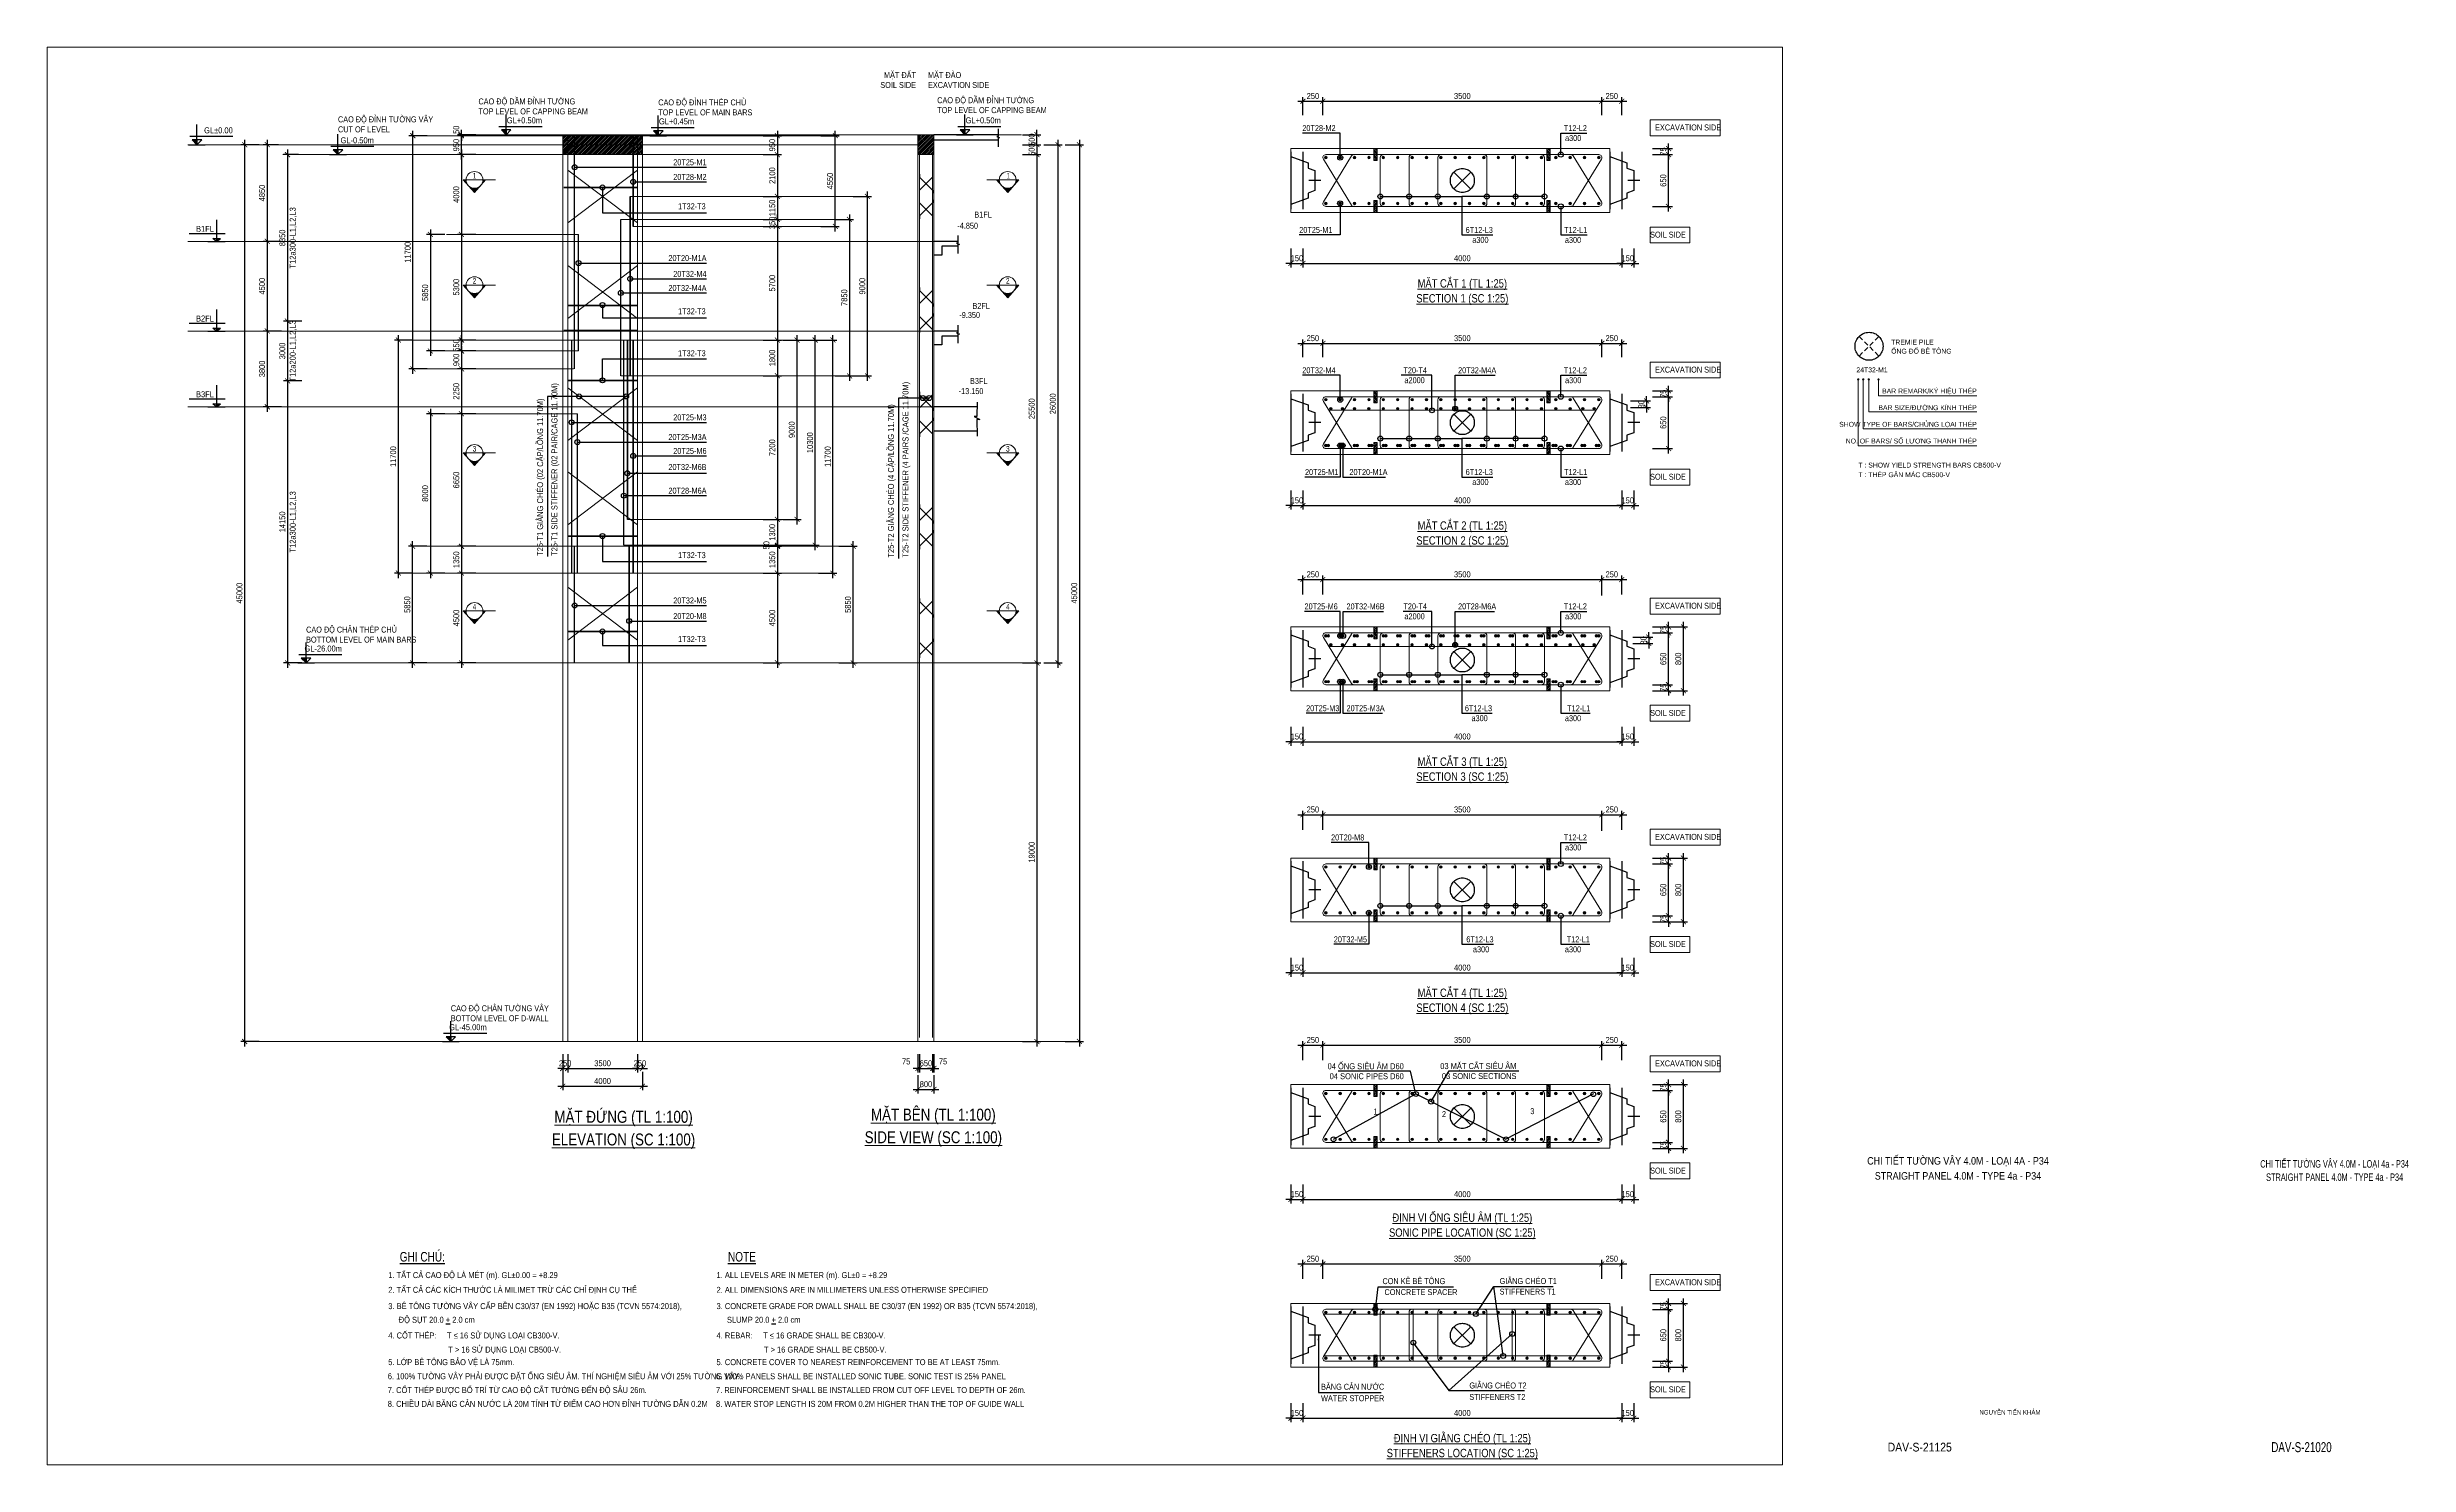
# Paper-space layout 'DAV-S-21125' of a CAD drawing. Header units: millimetres. Extents: x 33 to 977, y 17 to 584.
# The model-space entities are those that its viewports show. They can reach past a viewport. Long polylines and large blocks are cut down to what shows.
import ezdxf
from ezdxf.enums import TextEntityAlignment as Align

# ---------------------------------------------------------------- set-up
doc = ezdxf.new("R2010")
doc.units = ezdxf.units.MM
doc.header["$LTSCALE"] = 1200
doc.header["$PDMODE"] = 3
for name, pattern in [('CENTER', [2, 1.25, -0.25, 0.25, -0.25]), ('CENTER2', [1.125, 0.75, -0.125, 0.125, -0.125]), ('CONTINOUS', [0]), ('HIDDEN', [0.375, 0.25, -0.125])]:
    doc.linetypes.add(name, pattern=pattern)
for name, color, linetype in [('0-TITLE', 1, 'Continuous'), ('CDC -TEXT KHUNG', 7, 'Continuous'), ('CDC.02.DIM', 1, 'Continuous'), ('CDC.04.HIDDEN', 8, 'HIDDEN'), ('CDC.06.TEXT', 2, 'Continuous'), ('CDC.10.HATCH', 251, 'Continuous'), ('CDC.11.NOTE', 8, 'Continuous'), ('CDC_06.TEXT', 2, 'Continuous'), ('MCSA', 5, 'HIDDEN'), ('MIE', 5, 'HIDDEN'), ('Q-Dim-line', 75, 'Continuous')]:
    doc.layers.add(name, color=color, linetype=linetype)
for name, color, linetype, lineweight in [('1', 9, 'Continuous', 13), ('5', 5, 'Continuous', 13), ('BOUND', 3, 'Continuous', 20), ('C1CO', 4, 'Continuous', 35), ('CODE', 3, 'Continuous', 15), ('CWS', 8, 'HIDDEN', 9), ('ENOTE', 2, 'Continuous', 15), ('GRID', 74, 'CENTER', 15), ('Grid line', 160, 'CENTER2', 5), ('HIDE', 8, 'HIDDEN', 13), ('K-THUOC', 1, 'Continuous', 18), ('LEADER', 8, 'Continuous', 9), ('MCT', 6, 'Continuous', 20), ('PIPE60', 1, 'Continuous', 25), ('Q-Leader-line', 129, 'Continuous', 9), ('Q-Text', 2, 'Continuous', 5), ('S-Beam - Cont', 60, 'Continuous', 25), ('T1CO', 4, 'Continuous', 20), ('T1HI', 4, 'HIDDEN', 13), ('T2CO', 4, 'Continuous', 30), ('T2HI', 4, 'HIDDEN', 13), ('TCCO', 4, 'Continuous', 35), ('TCHI', 4, 'HIDDEN', 30), ('TEXTEN', 3, 'Continuous', 13), ('TEXTMA', 2, 'Continuous', 13), ('TEXTVN', 2, 'Continuous', 20), ('TIE', 4, 'Continuous', 13)]:
    doc.layers.add(name, color=color, linetype=linetype, lineweight=lineweight)
doc.styles.add('Arial', font='arial.ttf', dxfattribs={"height": 480})
doc.styles.add('BIGTEXT', font='arial.ttf', dxfattribs={"width": 0.8})
doc.styles.add('DB_Arial', font='arial.ttf', dxfattribs={"width": 0.8})
doc.styles.add('DIMTEXT', font='romans.shx', dxfattribs={"width": 0.8})
doc.styles.add('KT CDC', font='arial.ttf', dxfattribs={"width": 0.85, "height": 200})
doc.styles.add('SMTEXT', font='arial.ttf', dxfattribs={"width": 0.75})
doc.styles.add('TEXTVN', font='VHELVCN.TTF', dxfattribs={"width": 0.8})
doc.dimstyles.new('75', dxfattribs={"dimscale": 75, "dimtxt": 1.4, "dimasz": 1, "dimexe": 1, "dimexo": 0, "dimgap": 0.6, "dimtad": 1, "dimdec": 0, "dimdsep": 46, "dimtxsty": 'DIMTEXT', "dimblk": 'ARCHTICK', "dimcen": 100, "dimdle": 0.2, "dimclrd": 75, "dimclre": 8, "dimclrt": 7, "dimadec": 1, "dimazin": 0, "dimtfac": 1, "dimtdec": 0, "dimtix": 1, "dimtmove": 2, "dimatfit": 3, "dimldrblk": 'ORIGIN', "dimfxl": 7, "dimfxlon": 1, "dimtolj": 1, "dimtzin": 0, "dimarcsym": 1})
doc.dimstyles.new('BSV1-100', dxfattribs={"dimtxt": 300, "dimasz": 250, "dimexe": 200, "dimexo": 0, "dimgap": 108, "dimtad": 1, "dimdec": 0, "dimdsep": 46, "dimtxsty": 'SMTEXT', "dimblk": 'ARCHTICK', "dimcen": 100, "dimdle": 250, "dimclrd": 256, "dimclre": 256, "dimclrt": 1, "dimadec": 0, "dimazin": 0, "dimtfac": 1, "dimtdec": 0, "dimtix": 1, "dimtmove": 2, "dimatfit": 3, "dimfxl": 720, "dimfxlon": 1, "dimtolj": 1, "dimtzin": 0, "dimarcsym": 0})
doc.dimstyles.new('BSV25', dxfattribs={"dimtxt": 300, "dimasz": 250, "dimexe": 200, "dimexo": 0, "dimgap": 108, "dimtad": 1, "dimdec": 0, "dimlfac": 0.25, "dimdsep": 46, "dimtxsty": 'SMTEXT', "dimblk": 'ARCHTICK', "dimcen": 100, "dimdle": 250, "dimclrd": 256, "dimclre": 256, "dimclrt": 2, "dimadec": 0, "dimazin": 0, "dimtfac": 1, "dimtdec": 0, "dimtix": 1, "dimtmove": 2, "dimatfit": 3, "dimfxl": 800, "dimfxlon": 1, "dimtolj": 1, "dimtzin": 0, "dimarcsym": 0})

# ---------------------------------------------------------------- blocks, each defined once
blk = doc.blocks.new('_ArchTick')
at = {"color": 0, "linetype": 'ByBlock', "const_width": 0.15}
blk.add_lwpolyline([(-0.5, -0.5), (0.5, 0.5)], dxfattribs=at)
blk = doc.blocks.new('_Origin')
at = {"color": 0, "linetype": 'ByBlock', "lineweight": -2}
blk.add_line((0, 0), (-1, 0), dxfattribs=at)
blk.add_circle((0, 0), 0.5, dxfattribs=at)
blk = doc.blocks.new('*U2830')
at = {"layer": 'CDC -TEXT KHUNG', "color": 6, "width": 0.85}
for tag, height, style, p in [('TEN_BV_V', 3, 'SMTEXT', (-50.06, 121.5)), ('TEN_BV_E', 3, 'Arial', (-50.06, 115.5)), ('SH_BV', 3.5, 'Arial', (-65.35, 7.06))]:
    blk.add_attdef(tag, text='', height=height, dxfattribs=dict(at, style=style)).set_placement(p, align=Align.MIDDLE_CENTER)
blk = doc.blocks.new('cws800')
at = {"layer": 'CDC.04.HIDDEN'}
for p, q in [((-600, 1440), (-600, -1440)), ((0, 1440), (0, -1440))]:
    blk.add_line(p, q, dxfattribs=at)
for points in [[(0, 1200), (-860, 888), (-860, 627), (-1200, 507), (-1200, -507), (-860, -627), (-860, -888), (0, -1200)], [(-1500, 0), (-900, 0)]]:
    blk.add_lwpolyline(points, dxfattribs=at)
blk = doc.blocks.new('*D832')
at = {"layer": 'Defpoints', "color": 0, "transparency": 16777216}
for p in [(3547579, -12646), (3548687, -12646), (3547579, -15246)]:
    blk.add_point(p, dxfattribs=at)
at = {"layer": 'K-THUOC', "lineweight": -2, "transparency": 16777216}
for p, q in [((3547887, -12646), (3548887, -12646)), ((3548687, -15496), (3548687, -12396)), ((3547887, -15246), (3548887, -15246))]:
    blk.add_line(p, q, dxfattribs=at)
at = {"layer": 'K-THUOC', "lineweight": -2, "transparency": 16777216, "xscale": 250, "yscale": 250, "zscale": 250}
for p, rotation in [((3548687, -12646), 90), ((3548687, -15246), 270)]:
    blk.add_blockref('_ArchTick', p, dxfattribs=dict(at, rotation=rotation))
at = {"layer": 'K-THUOC', "color": 2, "transparency": 16777216, "insert": (3548426, -13946), "char_height": 300, "attachment_point": 5, "rotation": 90, "style": 'SMTEXT'}
blk.add_mtext('\\A1;650', dxfattribs=at)
blk = doc.blocks.new('*D833')
at = {"layer": 'Defpoints', "color": 0, "transparency": 16777216}
for p in [(3547579, -12346), (3547579, -12646), (3548687, -12346)]:
    blk.add_point(p, dxfattribs=at)
at = {"layer": 'K-THUOC', "lineweight": -2, "transparency": 16777216}
for p, q in [((3547887, -12346), (3548887, -12346)), ((3547887, -12646), (3548887, -12646)), ((3548687, -12346), (3548687, -12096)), ((3548687, -12646), (3548687, -12346)), ((3548687, -12646), (3548687, -12896))]:
    blk.add_line(p, q, dxfattribs=at)
at = {"layer": 'K-THUOC', "lineweight": -2, "transparency": 16777216, "xscale": 250, "yscale": 250, "zscale": 250}
for p, rotation in [((3548687, -12346), 270), ((3548687, -12646), 90)]:
    blk.add_blockref('_ArchTick', p, dxfattribs=dict(at, rotation=rotation))
at = {"layer": 'K-THUOC', "color": 2, "transparency": 16777216, "insert": (3548427, -12496), "char_height": 300, "attachment_point": 5, "rotation": 90, "style": 'SMTEXT'}
blk.add_mtext('\\A1;75', dxfattribs=at)
blk = doc.blocks.new('*D834')
at = {"layer": 'Defpoints', "color": 0, "transparency": 16777216}
for p in [(3529742, -17358), (3530342, -17358), (3530342, -18108)]:
    blk.add_point(p, dxfattribs=at)
at = {"layer": 'K-THUOC', "lineweight": -2, "transparency": 16777216}
for p, q in [((3529742, -17358), (3529742, -18308)), ((3530342, -17358), (3530342, -18308)), ((3529742, -18108), (3529492, -18108)), ((3529742, -18108), (3530342, -18108)), ((3530342, -18108), (3530592, -18108))]:
    blk.add_line(p, q, dxfattribs=at)
at = {"layer": 'K-THUOC', "lineweight": -2, "transparency": 16777216, "xscale": 250, "yscale": 250, "zscale": 250}
blk.add_blockref('_ArchTick', (3529742, -18108), dxfattribs=at)
at = {"layer": 'K-THUOC', "lineweight": -2, "transparency": 16777216, "xscale": 250, "yscale": 250, "zscale": 250, "rotation": 180}
blk.add_blockref('_ArchTick', (3530342, -18108), dxfattribs=at)
at = {"layer": 'K-THUOC', "color": 2, "transparency": 16777216, "insert": (3530042, -17847), "char_height": 300, "attachment_point": 5, "style": 'SMTEXT'}
blk.add_mtext('\\A1;150', dxfattribs=at)
blk = doc.blocks.new('*D835')
at = {"layer": 'Defpoints', "color": 0, "transparency": 16777216}
for p in [(3546342, -17358), (3546942, -17358), (3546942, -18108)]:
    blk.add_point(p, dxfattribs=at)
at = {"layer": 'K-THUOC', "lineweight": -2, "transparency": 16777216}
for p, q in [((3546342, -17358), (3546342, -18308)), ((3546942, -17358), (3546942, -18308)), ((3546342, -18108), (3546092, -18108)), ((3546342, -18108), (3546942, -18108)), ((3546942, -18108), (3547192, -18108))]:
    blk.add_line(p, q, dxfattribs=at)
at = {"layer": 'K-THUOC', "lineweight": -2, "transparency": 16777216, "xscale": 250, "yscale": 250, "zscale": 250}
blk.add_blockref('_ArchTick', (3546342, -18108), dxfattribs=at)
at = {"layer": 'K-THUOC', "lineweight": -2, "transparency": 16777216, "xscale": 250, "yscale": 250, "zscale": 250, "rotation": 180}
blk.add_blockref('_ArchTick', (3546942, -18108), dxfattribs=at)
at = {"layer": 'K-THUOC', "color": 2, "transparency": 16777216, "insert": (3546642, -17847), "char_height": 300, "attachment_point": 5, "style": 'SMTEXT'}
blk.add_mtext('\\A1;150', dxfattribs=at)
blk = doc.blocks.new('*D836')
at = {"layer": 'Defpoints', "color": 0, "transparency": 16777216}
for p in [(3530342, -10661), (3531342, -9970), (3531342, -10661)]:
    blk.add_point(p, dxfattribs=at)
at = {"layer": 'K-THUOC', "lineweight": -2, "transparency": 16777216}
for p, q in [((3530092, -9970), (3531592, -9970)), ((3530342, -10661), (3530342, -9770)), ((3531342, -10661), (3531342, -9770))]:
    blk.add_line(p, q, dxfattribs=at)
at = {"layer": 'K-THUOC', "lineweight": -2, "transparency": 16777216, "xscale": 250, "yscale": 250, "zscale": 250, "rotation": 180}
blk.add_blockref('_ArchTick', (3530342, -9970), dxfattribs=at)
at = {"layer": 'K-THUOC', "lineweight": -2, "transparency": 16777216, "xscale": 250, "yscale": 250, "zscale": 250}
blk.add_blockref('_ArchTick', (3531342, -9970), dxfattribs=at)
at = {"layer": 'K-THUOC', "color": 2, "transparency": 16777216, "insert": (3530842, -9709), "char_height": 300, "attachment_point": 5, "style": 'SMTEXT'}
blk.add_mtext('\\A1;250', dxfattribs=at)
blk = doc.blocks.new('*D837')
at = {"layer": 'Defpoints', "color": 0, "transparency": 16777216}
for p in [(3531342, -10661), (3545340, -9970), (3545340, -10661)]:
    blk.add_point(p, dxfattribs=at)
at = {"layer": 'K-THUOC', "lineweight": -2, "transparency": 16777216}
for p, q in [((3531092, -9970), (3545590, -9970)), ((3531342, -10661), (3531342, -9770)), ((3545340, -10661), (3545340, -9770))]:
    blk.add_line(p, q, dxfattribs=at)
at = {"layer": 'K-THUOC', "lineweight": -2, "transparency": 16777216, "xscale": 250, "yscale": 250, "zscale": 250, "rotation": 180}
blk.add_blockref('_ArchTick', (3531342, -9970), dxfattribs=at)
at = {"layer": 'K-THUOC', "lineweight": -2, "transparency": 16777216, "xscale": 250, "yscale": 250, "zscale": 250}
blk.add_blockref('_ArchTick', (3545340, -9970), dxfattribs=at)
at = {"layer": 'K-THUOC', "color": 2, "transparency": 16777216, "insert": (3538341, -9709), "char_height": 300, "attachment_point": 5, "style": 'SMTEXT'}
blk.add_mtext('\\A1;3500', dxfattribs=at)
blk = doc.blocks.new('*D838')
at = {"layer": 'Defpoints', "color": 0, "transparency": 16777216}
for p in [(3530342, -17358), (3546342, -17358), (3546342, -18108)]:
    blk.add_point(p, dxfattribs=at)
at = {"layer": 'K-THUOC', "lineweight": -2, "transparency": 16777216}
for p, q in [((3530342, -17358), (3530342, -18308)), ((3546342, -17358), (3546342, -18308)), ((3530092, -18108), (3546592, -18108))]:
    blk.add_line(p, q, dxfattribs=at)
at = {"layer": 'K-THUOC', "lineweight": -2, "transparency": 16777216, "xscale": 250, "yscale": 250, "zscale": 250, "rotation": 180}
blk.add_blockref('_ArchTick', (3530342, -18108), dxfattribs=at)
at = {"layer": 'K-THUOC', "lineweight": -2, "transparency": 16777216, "xscale": 250, "yscale": 250, "zscale": 250}
blk.add_blockref('_ArchTick', (3546342, -18108), dxfattribs=at)
at = {"layer": 'K-THUOC', "color": 2, "transparency": 16777216, "insert": (3538342, -17847), "char_height": 300, "attachment_point": 5, "style": 'SMTEXT'}
blk.add_mtext('\\A1;4000', dxfattribs=at)
blk = doc.blocks.new('*D839')
at = {"layer": 'Defpoints', "color": 0, "transparency": 16777216}
for p in [(3545340, -10661), (3546342, -9970), (3546342, -10661)]:
    blk.add_point(p, dxfattribs=at)
at = {"layer": 'K-THUOC', "lineweight": -2, "transparency": 16777216}
for p, q in [((3545090, -9970), (3546592, -9970)), ((3545340, -10661), (3545340, -9770)), ((3546342, -10661), (3546342, -9770))]:
    blk.add_line(p, q, dxfattribs=at)
at = {"layer": 'K-THUOC', "lineweight": -2, "transparency": 16777216, "xscale": 250, "yscale": 250, "zscale": 250, "rotation": 180}
blk.add_blockref('_ArchTick', (3545340, -9970), dxfattribs=at)
at = {"layer": 'K-THUOC', "lineweight": -2, "transparency": 16777216, "xscale": 250, "yscale": 250, "zscale": 250}
blk.add_blockref('_ArchTick', (3546342, -9970), dxfattribs=at)
at = {"layer": 'K-THUOC', "color": 2, "transparency": 16777216, "insert": (3545841, -9709), "char_height": 300, "attachment_point": 5, "style": 'SMTEXT'}
blk.add_mtext('\\A1;250', dxfattribs=at)
blk = doc.blocks.new('mct1')
at = {"lineweight": 9}
h = blk.add_hatch(color=256, dxfattribs=at)
h.dxf.hatch_style = 1
h.paths.add_polyline_path([(-16, 0, 1), (16, 0, 1)])
blk.add_circle((0, 0), 16, dxfattribs=at)
blk = doc.blocks.new('tremie')
at = {"layer": 'MIE', "color": 74, "ltscale": 1000}
for p, q in [((424, -424), (-424, 424)), ((424, 424), (-424, -424))]:
    blk.add_line(p, q, dxfattribs=at)
at = {"layer": 'MIE', "ltscale": 500}
blk.add_circle((0, 0), 600, dxfattribs=at)
blk = doc.blocks.new('*D850')
at = {"layer": 'Defpoints', "color": 0, "transparency": 16777216}
for p in [(3546342, -12860), (3546342, -13180), (3547586, -13180)]:
    blk.add_point(p, dxfattribs=at)
at = {"layer": 'K-THUOC', "lineweight": -2, "transparency": 16777216}
for p, q in [((3546786, -12860), (3547786, -12860)), ((3547586, -12860), (3547586, -12610)), ((3547586, -12860), (3547586, -13180)), ((3546786, -13180), (3547786, -13180)), ((3547586, -13180), (3547586, -13430))]:
    blk.add_line(p, q, dxfattribs=at)
at = {"layer": 'K-THUOC', "lineweight": -2, "transparency": 16777216, "xscale": 250, "yscale": 250, "zscale": 250}
for p, rotation in [((3547586, -12860), 270), ((3547586, -13180), 90)]:
    blk.add_blockref('_ArchTick', p, dxfattribs=dict(at, rotation=rotation))
at = {"layer": 'K-THUOC', "color": 2, "transparency": 16777216, "insert": (3547325, -13020), "char_height": 300, "attachment_point": 5, "rotation": 90, "style": 'SMTEXT'}
blk.add_mtext('\\A1;80', dxfattribs=at)
blk = doc.blocks.new('*D851')
at = {"layer": 'Defpoints', "color": 0, "transparency": 16777216}
for p in [(3547937, -24195), (3549437, -24195), (3547937, -27395)]:
    blk.add_point(p, dxfattribs=at)
at = {"layer": 'K-THUOC', "lineweight": -2, "transparency": 16777216}
for p, q in [((3548637, -24195), (3549637, -24195)), ((3549437, -27645), (3549437, -23945)), ((3548637, -27395), (3549637, -27395))]:
    blk.add_line(p, q, dxfattribs=at)
at = {"layer": 'K-THUOC', "lineweight": -2, "transparency": 16777216, "xscale": 250, "yscale": 250, "zscale": 250}
for p, rotation in [((3549437, -24195), 90), ((3549437, -27395), 270)]:
    blk.add_blockref('_ArchTick', p, dxfattribs=dict(at, rotation=rotation))
at = {"layer": 'K-THUOC', "color": 2, "transparency": 16777216, "insert": (3549176, -25795), "char_height": 300, "attachment_point": 5, "rotation": 90, "style": 'SMTEXT'}
blk.add_mtext('\\A1;800', dxfattribs=at)
blk = doc.blocks.new('*D852')
at = {"layer": 'Defpoints', "color": 0, "transparency": 16777216}
for p in [(3547937, -27095), (3548687, -27095), (3547579, -27395)]:
    blk.add_point(p, dxfattribs=at)
at = {"layer": 'K-THUOC', "lineweight": -2, "transparency": 16777216}
for p, q in [((3547937, -27095), (3548887, -27095)), ((3548687, -27095), (3548687, -26845)), ((3548687, -27395), (3548687, -27095)), ((3547887, -27395), (3548887, -27395)), ((3548687, -27395), (3548687, -27645))]:
    blk.add_line(p, q, dxfattribs=at)
at = {"layer": 'K-THUOC', "lineweight": -2, "transparency": 16777216, "xscale": 250, "yscale": 250, "zscale": 250}
for p, rotation in [((3548687, -27095), 270), ((3548687, -27395), 90)]:
    blk.add_blockref('_ArchTick', p, dxfattribs=dict(at, rotation=rotation))
at = {"layer": 'K-THUOC', "color": 2, "transparency": 16777216, "insert": (3548427, -27245), "char_height": 300, "attachment_point": 5, "rotation": 90, "style": 'SMTEXT'}
blk.add_mtext('\\A1;75', dxfattribs=at)
blk = doc.blocks.new('*D853')
at = {"layer": 'Defpoints', "color": 0, "transparency": 16777216}
for p in [(3547579, -24495), (3548687, -24495), (3547579, -27095)]:
    blk.add_point(p, dxfattribs=at)
at = {"layer": 'K-THUOC', "lineweight": -2, "transparency": 16777216}
for p, q in [((3547887, -24495), (3548887, -24495)), ((3548687, -27345), (3548687, -24245)), ((3547887, -27095), (3548887, -27095))]:
    blk.add_line(p, q, dxfattribs=at)
at = {"layer": 'K-THUOC', "lineweight": -2, "transparency": 16777216, "xscale": 250, "yscale": 250, "zscale": 250}
for p, rotation in [((3548687, -24495), 90), ((3548687, -27095), 270)]:
    blk.add_blockref('_ArchTick', p, dxfattribs=dict(at, rotation=rotation))
at = {"layer": 'K-THUOC', "color": 2, "transparency": 16777216, "insert": (3548426, -25795), "char_height": 300, "attachment_point": 5, "rotation": 90, "style": 'SMTEXT'}
blk.add_mtext('\\A1;650', dxfattribs=at)
blk = doc.blocks.new('*D854')
at = {"layer": 'Defpoints', "color": 0, "transparency": 16777216}
for p in [(3547579, -24195), (3547579, -24495), (3548687, -24195)]:
    blk.add_point(p, dxfattribs=at)
at = {"layer": 'K-THUOC', "lineweight": -2, "transparency": 16777216}
for p, q in [((3547887, -24195), (3548887, -24195)), ((3547887, -24495), (3548887, -24495)), ((3548687, -24195), (3548687, -23945)), ((3548687, -24495), (3548687, -24195)), ((3548687, -24495), (3548687, -24745))]:
    blk.add_line(p, q, dxfattribs=at)
at = {"layer": 'K-THUOC', "lineweight": -2, "transparency": 16777216, "xscale": 250, "yscale": 250, "zscale": 250}
for p, rotation in [((3548687, -24195), 270), ((3548687, -24495), 90)]:
    blk.add_blockref('_ArchTick', p, dxfattribs=dict(at, rotation=rotation))
at = {"layer": 'K-THUOC', "color": 2, "transparency": 16777216, "insert": (3548427, -24345), "char_height": 300, "attachment_point": 5, "rotation": 90, "style": 'SMTEXT'}
blk.add_mtext('\\A1;75', dxfattribs=at)
blk = doc.blocks.new('*D855')
at = {"layer": 'Defpoints', "color": 0, "transparency": 16777216}
for p in [(3529742, -29207), (3530342, -29207), (3530342, -29957)]:
    blk.add_point(p, dxfattribs=at)
at = {"layer": 'K-THUOC', "lineweight": -2, "transparency": 16777216}
for p, q in [((3529742, -29207), (3529742, -30157)), ((3530342, -29207), (3530342, -30157)), ((3529742, -29957), (3529492, -29957)), ((3529742, -29957), (3530342, -29957)), ((3530342, -29957), (3530592, -29957))]:
    blk.add_line(p, q, dxfattribs=at)
at = {"layer": 'K-THUOC', "lineweight": -2, "transparency": 16777216, "xscale": 250, "yscale": 250, "zscale": 250}
blk.add_blockref('_ArchTick', (3529742, -29957), dxfattribs=at)
at = {"layer": 'K-THUOC', "lineweight": -2, "transparency": 16777216, "xscale": 250, "yscale": 250, "zscale": 250, "rotation": 180}
blk.add_blockref('_ArchTick', (3530342, -29957), dxfattribs=at)
at = {"layer": 'K-THUOC', "color": 2, "transparency": 16777216, "insert": (3530042, -29696), "char_height": 300, "attachment_point": 5, "style": 'SMTEXT'}
blk.add_mtext('\\A1;150', dxfattribs=at)
blk = doc.blocks.new('*D856')
at = {"layer": 'Defpoints', "color": 0, "transparency": 16777216}
for p in [(3546342, -29207), (3546942, -29207), (3546942, -29957)]:
    blk.add_point(p, dxfattribs=at)
at = {"layer": 'K-THUOC', "lineweight": -2, "transparency": 16777216}
for p, q in [((3546342, -29207), (3546342, -30157)), ((3546942, -29207), (3546942, -30157)), ((3546342, -29957), (3546092, -29957)), ((3546342, -29957), (3546942, -29957)), ((3546942, -29957), (3547192, -29957))]:
    blk.add_line(p, q, dxfattribs=at)
at = {"layer": 'K-THUOC', "lineweight": -2, "transparency": 16777216, "xscale": 250, "yscale": 250, "zscale": 250}
blk.add_blockref('_ArchTick', (3546342, -29957), dxfattribs=at)
at = {"layer": 'K-THUOC', "lineweight": -2, "transparency": 16777216, "xscale": 250, "yscale": 250, "zscale": 250, "rotation": 180}
blk.add_blockref('_ArchTick', (3546942, -29957), dxfattribs=at)
at = {"layer": 'K-THUOC', "color": 2, "transparency": 16777216, "insert": (3546642, -29696), "char_height": 300, "attachment_point": 5, "style": 'SMTEXT'}
blk.add_mtext('\\A1;150', dxfattribs=at)
blk = doc.blocks.new('*D857')
at = {"layer": 'Defpoints', "color": 0, "transparency": 16777216}
for p in [(3531342, -21819), (3530342, -22569), (3531342, -22569)]:
    blk.add_point(p, dxfattribs=at)
at = {"layer": 'K-THUOC', "lineweight": -2, "transparency": 16777216}
for p, q in [((3530092, -21819), (3531592, -21819)), ((3530342, -22569), (3530342, -21619)), ((3531342, -22569), (3531342, -21619))]:
    blk.add_line(p, q, dxfattribs=at)
at = {"layer": 'K-THUOC', "lineweight": -2, "transparency": 16777216, "xscale": 250, "yscale": 250, "zscale": 250, "rotation": 180}
blk.add_blockref('_ArchTick', (3530342, -21819), dxfattribs=at)
at = {"layer": 'K-THUOC', "lineweight": -2, "transparency": 16777216, "xscale": 250, "yscale": 250, "zscale": 250}
blk.add_blockref('_ArchTick', (3531342, -21819), dxfattribs=at)
at = {"layer": 'K-THUOC', "color": 2, "transparency": 16777216, "insert": (3530842, -21558), "char_height": 300, "attachment_point": 5, "style": 'SMTEXT'}
blk.add_mtext('\\A1;250', dxfattribs=at)
blk = doc.blocks.new('*D858')
at = {"layer": 'Defpoints', "color": 0, "transparency": 16777216}
for p in [(3545340, -21819), (3531342, -22569), (3545340, -22932)]:
    blk.add_point(p, dxfattribs=at)
at = {"layer": 'K-THUOC', "lineweight": -2, "transparency": 16777216}
for p, q in [((3531092, -21819), (3545590, -21819)), ((3531342, -22569), (3531342, -21619)), ((3545340, -22619), (3545340, -21619))]:
    blk.add_line(p, q, dxfattribs=at)
at = {"layer": 'K-THUOC', "lineweight": -2, "transparency": 16777216, "xscale": 250, "yscale": 250, "zscale": 250, "rotation": 180}
blk.add_blockref('_ArchTick', (3531342, -21819), dxfattribs=at)
at = {"layer": 'K-THUOC', "lineweight": -2, "transparency": 16777216, "xscale": 250, "yscale": 250, "zscale": 250}
blk.add_blockref('_ArchTick', (3545340, -21819), dxfattribs=at)
at = {"layer": 'K-THUOC', "color": 2, "transparency": 16777216, "insert": (3538341, -21558), "char_height": 300, "attachment_point": 5, "style": 'SMTEXT'}
blk.add_mtext('\\A1;3500', dxfattribs=at)
blk = doc.blocks.new('*D859')
at = {"layer": 'Defpoints', "color": 0, "transparency": 16777216}
for p in [(3530342, -29207), (3546342, -29207), (3546342, -29957)]:
    blk.add_point(p, dxfattribs=at)
at = {"layer": 'K-THUOC', "lineweight": -2, "transparency": 16777216}
for p, q in [((3530342, -29207), (3530342, -30157)), ((3546342, -29207), (3546342, -30157)), ((3530092, -29957), (3546592, -29957))]:
    blk.add_line(p, q, dxfattribs=at)
at = {"layer": 'K-THUOC', "lineweight": -2, "transparency": 16777216, "xscale": 250, "yscale": 250, "zscale": 250, "rotation": 180}
blk.add_blockref('_ArchTick', (3530342, -29957), dxfattribs=at)
at = {"layer": 'K-THUOC', "lineweight": -2, "transparency": 16777216, "xscale": 250, "yscale": 250, "zscale": 250}
blk.add_blockref('_ArchTick', (3546342, -29957), dxfattribs=at)
at = {"layer": 'K-THUOC', "color": 2, "transparency": 16777216, "insert": (3538342, -29696), "char_height": 300, "attachment_point": 5, "style": 'SMTEXT'}
blk.add_mtext('\\A1;4000', dxfattribs=at)
blk = doc.blocks.new('*D860')
at = {"layer": 'Defpoints', "color": 0, "transparency": 16777216}
for p in [(3546342, -21819), (3545340, -22569), (3546342, -22569)]:
    blk.add_point(p, dxfattribs=at)
at = {"layer": 'K-THUOC', "lineweight": -2, "transparency": 16777216}
for p, q in [((3545090, -21819), (3546592, -21819)), ((3545340, -22569), (3545340, -21619)), ((3546342, -22569), (3546342, -21619))]:
    blk.add_line(p, q, dxfattribs=at)
at = {"layer": 'K-THUOC', "lineweight": -2, "transparency": 16777216, "xscale": 250, "yscale": 250, "zscale": 250, "rotation": 180}
blk.add_blockref('_ArchTick', (3545340, -21819), dxfattribs=at)
at = {"layer": 'K-THUOC', "lineweight": -2, "transparency": 16777216, "xscale": 250, "yscale": 250, "zscale": 250}
blk.add_blockref('_ArchTick', (3546342, -21819), dxfattribs=at)
at = {"layer": 'K-THUOC', "color": 2, "transparency": 16777216, "insert": (3545841, -21558), "char_height": 300, "attachment_point": 5, "style": 'SMTEXT'}
blk.add_mtext('\\A1;250', dxfattribs=at)
blk = doc.blocks.new('sp')
at = {"layer": '5', "lineweight": 20}
h = blk.add_hatch(dxfattribs=at)
h.set_pattern_fill('ANSI31', color=256, scale=500)
h.set_pattern_definition([(45, (0, 0), (-44.194, 44.194), [])])
h.paths.add_polyline_path([(80, 300), (-80, 300), (-80, -300), (80, -300)])
blk.add_lwpolyline([(-80, -300), (80, -300), (80, 300), (-80, 300)], close=True, dxfattribs=at)
blk = doc.blocks.new('*D840')
at = {"layer": 'Defpoints', "color": 0, "transparency": 16777216}
for p in [(3547937, -35791), (3549437, -35791), (3547937, -38991)]:
    blk.add_point(p, dxfattribs=at)
at = {"layer": 'K-THUOC', "lineweight": -2, "transparency": 16777216}
for p, q in [((3549437, -39241), (3549437, -35541)), ((3548637, -35791), (3549637, -35791)), ((3548637, -38991), (3549637, -38991))]:
    blk.add_line(p, q, dxfattribs=at)
at = {"layer": 'K-THUOC', "lineweight": -2, "transparency": 16777216, "xscale": 250, "yscale": 250, "zscale": 250}
for p, rotation in [((3549437, -35791), 90), ((3549437, -38991), 270)]:
    blk.add_blockref('_ArchTick', p, dxfattribs=dict(at, rotation=rotation))
at = {"layer": 'K-THUOC', "color": 2, "transparency": 16777216, "insert": (3549176, -37391), "char_height": 300, "attachment_point": 5, "rotation": 90, "style": 'SMTEXT'}
blk.add_mtext('\\A1;800', dxfattribs=at)
blk = doc.blocks.new('*D841')
at = {"layer": 'Defpoints', "color": 0, "transparency": 16777216}
for p in [(3547579, -38991), (3547937, -38691), (3548687, -38691)]:
    blk.add_point(p, dxfattribs=at)
at = {"layer": 'K-THUOC', "lineweight": -2, "transparency": 16777216}
for p, q in [((3547887, -38991), (3548887, -38991)), ((3547937, -38691), (3548887, -38691)), ((3548687, -38691), (3548687, -38441)), ((3548687, -38991), (3548687, -38691)), ((3548687, -38991), (3548687, -39241))]:
    blk.add_line(p, q, dxfattribs=at)
at = {"layer": 'K-THUOC', "lineweight": -2, "transparency": 16777216, "xscale": 250, "yscale": 250, "zscale": 250}
for p, rotation in [((3548687, -38691), 270), ((3548687, -38991), 90)]:
    blk.add_blockref('_ArchTick', p, dxfattribs=dict(at, rotation=rotation))
at = {"layer": 'K-THUOC', "color": 2, "transparency": 16777216, "insert": (3548427, -38841), "char_height": 300, "attachment_point": 5, "rotation": 90, "style": 'SMTEXT'}
blk.add_mtext('\\A1;75', dxfattribs=at)
blk = doc.blocks.new('*D842')
at = {"layer": 'Defpoints', "color": 0, "transparency": 16777216}
for p in [(3547579, -36091), (3548687, -36091), (3547579, -38691)]:
    blk.add_point(p, dxfattribs=at)
at = {"layer": 'K-THUOC', "lineweight": -2, "transparency": 16777216}
for p, q in [((3547887, -36091), (3548887, -36091)), ((3548687, -38941), (3548687, -35841)), ((3547887, -38691), (3548887, -38691))]:
    blk.add_line(p, q, dxfattribs=at)
at = {"layer": 'K-THUOC', "lineweight": -2, "transparency": 16777216, "xscale": 250, "yscale": 250, "zscale": 250}
for p, rotation in [((3548687, -36091), 90), ((3548687, -38691), 270)]:
    blk.add_blockref('_ArchTick', p, dxfattribs=dict(at, rotation=rotation))
at = {"layer": 'K-THUOC', "color": 2, "transparency": 16777216, "insert": (3548426, -37391), "char_height": 300, "attachment_point": 5, "rotation": 90, "style": 'SMTEXT'}
blk.add_mtext('\\A1;650', dxfattribs=at)
blk = doc.blocks.new('*D843')
at = {"layer": 'Defpoints', "color": 0, "transparency": 16777216}
for p in [(3547579, -35791), (3547579, -36091), (3548687, -35791)]:
    blk.add_point(p, dxfattribs=at)
at = {"layer": 'K-THUOC', "lineweight": -2, "transparency": 16777216}
for p, q in [((3548687, -35791), (3548687, -35541)), ((3547887, -35791), (3548887, -35791)), ((3547887, -36091), (3548887, -36091)), ((3548687, -36091), (3548687, -35791)), ((3548687, -36091), (3548687, -36341))]:
    blk.add_line(p, q, dxfattribs=at)
at = {"layer": 'K-THUOC', "lineweight": -2, "transparency": 16777216, "xscale": 250, "yscale": 250, "zscale": 250}
for p, rotation in [((3548687, -35791), 270), ((3548687, -36091), 90)]:
    blk.add_blockref('_ArchTick', p, dxfattribs=dict(at, rotation=rotation))
at = {"layer": 'K-THUOC', "color": 2, "transparency": 16777216, "insert": (3548427, -35941), "char_height": 300, "attachment_point": 5, "rotation": 90, "style": 'SMTEXT'}
blk.add_mtext('\\A1;75', dxfattribs=at)
blk = doc.blocks.new('*D844')
at = {"layer": 'Defpoints', "color": 0, "transparency": 16777216}
for p in [(3529742, -40802), (3530342, -40802), (3530342, -41552)]:
    blk.add_point(p, dxfattribs=at)
at = {"layer": 'K-THUOC', "lineweight": -2, "transparency": 16777216}
for p, q in [((3529742, -40802), (3529742, -41752)), ((3530342, -40802), (3530342, -41752)), ((3529742, -41552), (3529492, -41552)), ((3529742, -41552), (3530342, -41552)), ((3530342, -41552), (3530592, -41552))]:
    blk.add_line(p, q, dxfattribs=at)
at = {"layer": 'K-THUOC', "lineweight": -2, "transparency": 16777216, "xscale": 250, "yscale": 250, "zscale": 250}
blk.add_blockref('_ArchTick', (3529742, -41552), dxfattribs=at)
at = {"layer": 'K-THUOC', "lineweight": -2, "transparency": 16777216, "xscale": 250, "yscale": 250, "zscale": 250, "rotation": 180}
blk.add_blockref('_ArchTick', (3530342, -41552), dxfattribs=at)
at = {"layer": 'K-THUOC', "color": 2, "transparency": 16777216, "insert": (3530042, -41291), "char_height": 300, "attachment_point": 5, "style": 'SMTEXT'}
blk.add_mtext('\\A1;150', dxfattribs=at)
blk = doc.blocks.new('*D845')
at = {"layer": 'Defpoints', "color": 0, "transparency": 16777216}
for p in [(3546342, -40802), (3546942, -40802), (3546942, -41552)]:
    blk.add_point(p, dxfattribs=at)
at = {"layer": 'K-THUOC', "lineweight": -2, "transparency": 16777216}
for p, q in [((3546342, -40802), (3546342, -41752)), ((3546942, -40802), (3546942, -41752)), ((3546342, -41552), (3546092, -41552)), ((3546342, -41552), (3546942, -41552)), ((3546942, -41552), (3547192, -41552))]:
    blk.add_line(p, q, dxfattribs=at)
at = {"layer": 'K-THUOC', "lineweight": -2, "transparency": 16777216, "xscale": 250, "yscale": 250, "zscale": 250}
blk.add_blockref('_ArchTick', (3546342, -41552), dxfattribs=at)
at = {"layer": 'K-THUOC', "lineweight": -2, "transparency": 16777216, "xscale": 250, "yscale": 250, "zscale": 250, "rotation": 180}
blk.add_blockref('_ArchTick', (3546942, -41552), dxfattribs=at)
at = {"layer": 'K-THUOC', "color": 2, "transparency": 16777216, "insert": (3546642, -41291), "char_height": 300, "attachment_point": 5, "style": 'SMTEXT'}
blk.add_mtext('\\A1;150', dxfattribs=at)
blk = doc.blocks.new('*D846')
at = {"layer": 'Defpoints', "color": 0, "transparency": 16777216}
for p in [(3531342, -33620), (3530342, -34370), (3531342, -34370)]:
    blk.add_point(p, dxfattribs=at)
at = {"layer": 'K-THUOC', "lineweight": -2, "transparency": 16777216}
for p, q in [((3530092, -33620), (3531592, -33620)), ((3530342, -34370), (3530342, -33420)), ((3531342, -34370), (3531342, -33420))]:
    blk.add_line(p, q, dxfattribs=at)
at = {"layer": 'K-THUOC', "lineweight": -2, "transparency": 16777216, "xscale": 250, "yscale": 250, "zscale": 250, "rotation": 180}
blk.add_blockref('_ArchTick', (3530342, -33620), dxfattribs=at)
at = {"layer": 'K-THUOC', "lineweight": -2, "transparency": 16777216, "xscale": 250, "yscale": 250, "zscale": 250}
blk.add_blockref('_ArchTick', (3531342, -33620), dxfattribs=at)
at = {"layer": 'K-THUOC', "color": 2, "transparency": 16777216, "insert": (3530842, -33358), "char_height": 300, "attachment_point": 5, "style": 'SMTEXT'}
blk.add_mtext('\\A1;250', dxfattribs=at)
blk = doc.blocks.new('*D847')
at = {"layer": 'Defpoints', "color": 0, "transparency": 16777216}
for p in [(3545340, -33620), (3531342, -34370), (3545340, -34733)]:
    blk.add_point(p, dxfattribs=at)
at = {"layer": 'K-THUOC', "lineweight": -2, "transparency": 16777216}
for p, q in [((3531092, -33620), (3545590, -33620)), ((3531342, -34370), (3531342, -33420)), ((3545340, -34420), (3545340, -33420))]:
    blk.add_line(p, q, dxfattribs=at)
at = {"layer": 'K-THUOC', "lineweight": -2, "transparency": 16777216, "xscale": 250, "yscale": 250, "zscale": 250, "rotation": 180}
blk.add_blockref('_ArchTick', (3531342, -33620), dxfattribs=at)
at = {"layer": 'K-THUOC', "lineweight": -2, "transparency": 16777216, "xscale": 250, "yscale": 250, "zscale": 250}
blk.add_blockref('_ArchTick', (3545340, -33620), dxfattribs=at)
at = {"layer": 'K-THUOC', "color": 2, "transparency": 16777216, "insert": (3538341, -33358), "char_height": 300, "attachment_point": 5, "style": 'SMTEXT'}
blk.add_mtext('\\A1;3500', dxfattribs=at)
blk = doc.blocks.new('*D848')
at = {"layer": 'Defpoints', "color": 0, "transparency": 16777216}
for p in [(3530342, -40802), (3546342, -40802), (3546342, -41552)]:
    blk.add_point(p, dxfattribs=at)
at = {"layer": 'K-THUOC', "lineweight": -2, "transparency": 16777216}
for p, q in [((3530342, -40802), (3530342, -41752)), ((3546342, -40802), (3546342, -41752)), ((3530092, -41552), (3546592, -41552))]:
    blk.add_line(p, q, dxfattribs=at)
at = {"layer": 'K-THUOC', "lineweight": -2, "transparency": 16777216, "xscale": 250, "yscale": 250, "zscale": 250, "rotation": 180}
blk.add_blockref('_ArchTick', (3530342, -41552), dxfattribs=at)
at = {"layer": 'K-THUOC', "lineweight": -2, "transparency": 16777216, "xscale": 250, "yscale": 250, "zscale": 250}
blk.add_blockref('_ArchTick', (3546342, -41552), dxfattribs=at)
at = {"layer": 'K-THUOC', "color": 2, "transparency": 16777216, "insert": (3538342, -41291), "char_height": 300, "attachment_point": 5, "style": 'SMTEXT'}
blk.add_mtext('\\A1;4000', dxfattribs=at)
blk = doc.blocks.new('*D849')
at = {"layer": 'Defpoints', "color": 0, "transparency": 16777216}
for p in [(3546342, -33620), (3545340, -34370), (3546342, -34370)]:
    blk.add_point(p, dxfattribs=at)
at = {"layer": 'K-THUOC', "lineweight": -2, "transparency": 16777216}
for p, q in [((3545090, -33620), (3546592, -33620)), ((3545340, -34370), (3545340, -33420)), ((3546342, -34370), (3546342, -33420))]:
    blk.add_line(p, q, dxfattribs=at)
at = {"layer": 'K-THUOC', "lineweight": -2, "transparency": 16777216, "xscale": 250, "yscale": 250, "zscale": 250, "rotation": 180}
blk.add_blockref('_ArchTick', (3545340, -33620), dxfattribs=at)
at = {"layer": 'K-THUOC', "lineweight": -2, "transparency": 16777216, "xscale": 250, "yscale": 250, "zscale": 250}
blk.add_blockref('_ArchTick', (3546342, -33620), dxfattribs=at)
at = {"layer": 'K-THUOC', "color": 2, "transparency": 16777216, "insert": (3545841, -33358), "char_height": 300, "attachment_point": 5, "style": 'SMTEXT'}
blk.add_mtext('\\A1;250', dxfattribs=at)
blk = doc.blocks.new('*D861')
at = {"layer": 'Defpoints', "color": 0, "transparency": 16777216}
for p in [(3546731, -24709), (3546731, -25029), (3547698, -25029)]:
    blk.add_point(p, dxfattribs=at)
at = {"layer": 'K-THUOC', "lineweight": -2, "transparency": 16777216}
for p, q in [((3546898, -24709), (3547898, -24709)), ((3547698, -24709), (3547698, -24459)), ((3547698, -24709), (3547698, -25029)), ((3546898, -25029), (3547898, -25029)), ((3547698, -25029), (3547698, -25279))]:
    blk.add_line(p, q, dxfattribs=at)
at = {"layer": 'K-THUOC', "lineweight": -2, "transparency": 16777216, "xscale": 250, "yscale": 250, "zscale": 250}
for p, rotation in [((3547698, -24709), 270), ((3547698, -25029), 90)]:
    blk.add_blockref('_ArchTick', p, dxfattribs=dict(at, rotation=rotation))
at = {"layer": 'K-THUOC', "color": 2, "transparency": 16777216, "insert": (3547436, -24869), "char_height": 300, "attachment_point": 5, "rotation": 90, "style": 'SMTEXT'}
blk.add_mtext('\\A1;80', dxfattribs=at)
blk = doc.blocks.new('*D862')
at = {"layer": 'Defpoints', "color": 0, "transparency": 16777216}
for p in [(3547579, -497), (3548687, -497), (3547579, -3097)]:
    blk.add_point(p, dxfattribs=at)
at = {"layer": 'K-THUOC', "lineweight": -2, "transparency": 16777216}
for p, q in [((3547887, -497), (3548887, -497)), ((3548687, -3347), (3548687, -247)), ((3547887, -3097), (3548887, -3097))]:
    blk.add_line(p, q, dxfattribs=at)
at = {"layer": 'K-THUOC', "lineweight": -2, "transparency": 16777216, "xscale": 250, "yscale": 250, "zscale": 250}
for p, rotation in [((3548687, -497), 90), ((3548687, -3097), 270)]:
    blk.add_blockref('_ArchTick', p, dxfattribs=dict(at, rotation=rotation))
at = {"layer": 'K-THUOC', "color": 2, "transparency": 16777216, "insert": (3548426, -1797), "char_height": 300, "attachment_point": 5, "rotation": 90, "style": 'SMTEXT'}
blk.add_mtext('\\A1;650', dxfattribs=at)
blk = doc.blocks.new('*D863')
at = {"layer": 'Defpoints', "color": 0, "transparency": 16777216}
for p in [(3547579, -197), (3547579, -497), (3548687, -197)]:
    blk.add_point(p, dxfattribs=at)
at = {"layer": 'K-THUOC', "lineweight": -2, "transparency": 16777216}
for p, q in [((3548687, -197), (3548687, 53)), ((3547887, -197), (3548887, -197)), ((3547887, -497), (3548887, -497)), ((3548687, -497), (3548687, -197)), ((3548687, -497), (3548687, -747))]:
    blk.add_line(p, q, dxfattribs=at)
at = {"layer": 'K-THUOC', "lineweight": -2, "transparency": 16777216, "xscale": 250, "yscale": 250, "zscale": 250}
for p, rotation in [((3548687, -197), 270), ((3548687, -497), 90)]:
    blk.add_blockref('_ArchTick', p, dxfattribs=dict(at, rotation=rotation))
at = {"layer": 'K-THUOC', "color": 2, "transparency": 16777216, "insert": (3548427, -347), "char_height": 300, "attachment_point": 5, "rotation": 90, "style": 'SMTEXT'}
blk.add_mtext('\\A1;75', dxfattribs=at)
blk = doc.blocks.new('*D864')
at = {"layer": 'Defpoints', "color": 0, "transparency": 16777216}
for p in [(3529742, -5209), (3530342, -5209), (3530342, -5959)]:
    blk.add_point(p, dxfattribs=at)
at = {"layer": 'K-THUOC', "lineweight": -2, "transparency": 16777216}
for p, q in [((3529742, -5209), (3529742, -6159)), ((3530342, -5209), (3530342, -6159)), ((3529742, -5959), (3529492, -5959)), ((3529742, -5959), (3530342, -5959)), ((3530342, -5959), (3530592, -5959))]:
    blk.add_line(p, q, dxfattribs=at)
at = {"layer": 'K-THUOC', "lineweight": -2, "transparency": 16777216, "xscale": 250, "yscale": 250, "zscale": 250}
blk.add_blockref('_ArchTick', (3529742, -5959), dxfattribs=at)
at = {"layer": 'K-THUOC', "lineweight": -2, "transparency": 16777216, "xscale": 250, "yscale": 250, "zscale": 250, "rotation": 180}
blk.add_blockref('_ArchTick', (3530342, -5959), dxfattribs=at)
at = {"layer": 'K-THUOC', "color": 2, "transparency": 16777216, "insert": (3530042, -5698), "char_height": 300, "attachment_point": 5, "style": 'SMTEXT'}
blk.add_mtext('\\A1;150', dxfattribs=at)
blk = doc.blocks.new('*D865')
at = {"layer": 'Defpoints', "color": 0, "transparency": 16777216}
for p in [(3546342, -5209), (3546942, -5209), (3546942, -5959)]:
    blk.add_point(p, dxfattribs=at)
at = {"layer": 'K-THUOC', "lineweight": -2, "transparency": 16777216}
for p, q in [((3546342, -5209), (3546342, -6159)), ((3546942, -5209), (3546942, -6159)), ((3546342, -5959), (3546092, -5959)), ((3546342, -5959), (3546942, -5959)), ((3546942, -5959), (3547192, -5959))]:
    blk.add_line(p, q, dxfattribs=at)
at = {"layer": 'K-THUOC', "lineweight": -2, "transparency": 16777216, "xscale": 250, "yscale": 250, "zscale": 250}
blk.add_blockref('_ArchTick', (3546342, -5959), dxfattribs=at)
at = {"layer": 'K-THUOC', "lineweight": -2, "transparency": 16777216, "xscale": 250, "yscale": 250, "zscale": 250, "rotation": 180}
blk.add_blockref('_ArchTick', (3546942, -5959), dxfattribs=at)
at = {"layer": 'K-THUOC', "color": 2, "transparency": 16777216, "insert": (3546642, -5698), "char_height": 300, "attachment_point": 5, "style": 'SMTEXT'}
blk.add_mtext('\\A1;150', dxfattribs=at)
blk = doc.blocks.new('*D866')
at = {"layer": 'Defpoints', "color": 0, "transparency": 16777216}
for p in [(3530342, 1488), (3531342, 2179), (3531342, 1488)]:
    blk.add_point(p, dxfattribs=at)
at = {"layer": 'K-THUOC', "lineweight": -2, "transparency": 16777216}
for p, q in [((3530342, 1488), (3530342, 2379)), ((3531342, 1488), (3531342, 2379)), ((3530092, 2179), (3531592, 2179))]:
    blk.add_line(p, q, dxfattribs=at)
at = {"layer": 'K-THUOC', "lineweight": -2, "transparency": 16777216, "xscale": 250, "yscale": 250, "zscale": 250, "rotation": 180}
blk.add_blockref('_ArchTick', (3530342, 2179), dxfattribs=at)
at = {"layer": 'K-THUOC', "lineweight": -2, "transparency": 16777216, "xscale": 250, "yscale": 250, "zscale": 250}
blk.add_blockref('_ArchTick', (3531342, 2179), dxfattribs=at)
at = {"layer": 'K-THUOC', "color": 2, "transparency": 16777216, "insert": (3530842, 2440), "char_height": 300, "attachment_point": 5, "style": 'SMTEXT'}
blk.add_mtext('\\A1;250', dxfattribs=at)
blk = doc.blocks.new('*D867')
at = {"layer": 'Defpoints', "color": 0, "transparency": 16777216}
for p in [(3531342, 1488), (3545340, 2179), (3545340, 1488)]:
    blk.add_point(p, dxfattribs=at)
at = {"layer": 'K-THUOC', "lineweight": -2, "transparency": 16777216}
for p, q in [((3531342, 1488), (3531342, 2379)), ((3545340, 1488), (3545340, 2379)), ((3531092, 2179), (3545590, 2179))]:
    blk.add_line(p, q, dxfattribs=at)
at = {"layer": 'K-THUOC', "lineweight": -2, "transparency": 16777216, "xscale": 250, "yscale": 250, "zscale": 250, "rotation": 180}
blk.add_blockref('_ArchTick', (3531342, 2179), dxfattribs=at)
at = {"layer": 'K-THUOC', "lineweight": -2, "transparency": 16777216, "xscale": 250, "yscale": 250, "zscale": 250}
blk.add_blockref('_ArchTick', (3545340, 2179), dxfattribs=at)
at = {"layer": 'K-THUOC', "color": 2, "transparency": 16777216, "insert": (3538341, 2440), "char_height": 300, "attachment_point": 5, "style": 'SMTEXT'}
blk.add_mtext('\\A1;3500', dxfattribs=at)
blk = doc.blocks.new('*D868')
at = {"layer": 'Defpoints', "color": 0, "transparency": 16777216}
for p in [(3530342, -5209), (3546342, -5209), (3546342, -5959)]:
    blk.add_point(p, dxfattribs=at)
at = {"layer": 'K-THUOC', "lineweight": -2, "transparency": 16777216}
for p, q in [((3530342, -5209), (3530342, -6159)), ((3546342, -5209), (3546342, -6159)), ((3530092, -5959), (3546592, -5959))]:
    blk.add_line(p, q, dxfattribs=at)
at = {"layer": 'K-THUOC', "lineweight": -2, "transparency": 16777216, "xscale": 250, "yscale": 250, "zscale": 250, "rotation": 180}
blk.add_blockref('_ArchTick', (3530342, -5959), dxfattribs=at)
at = {"layer": 'K-THUOC', "lineweight": -2, "transparency": 16777216, "xscale": 250, "yscale": 250, "zscale": 250}
blk.add_blockref('_ArchTick', (3546342, -5959), dxfattribs=at)
at = {"layer": 'K-THUOC', "color": 2, "transparency": 16777216, "insert": (3538342, -5698), "char_height": 300, "attachment_point": 5, "style": 'SMTEXT'}
blk.add_mtext('\\A1;4000', dxfattribs=at)
blk = doc.blocks.new('*D869')
at = {"layer": 'Defpoints', "color": 0, "transparency": 16777216}
for p in [(3545340, 1488), (3546342, 2179), (3546342, 1488)]:
    blk.add_point(p, dxfattribs=at)
at = {"layer": 'K-THUOC', "lineweight": -2, "transparency": 16777216}
for p, q in [((3545340, 1488), (3545340, 2379)), ((3546342, 1488), (3546342, 2379)), ((3545090, 2179), (3546592, 2179))]:
    blk.add_line(p, q, dxfattribs=at)
at = {"layer": 'K-THUOC', "lineweight": -2, "transparency": 16777216, "xscale": 250, "yscale": 250, "zscale": 250, "rotation": 180}
blk.add_blockref('_ArchTick', (3545340, 2179), dxfattribs=at)
at = {"layer": 'K-THUOC', "lineweight": -2, "transparency": 16777216, "xscale": 250, "yscale": 250, "zscale": 250}
blk.add_blockref('_ArchTick', (3546342, 2179), dxfattribs=at)
at = {"layer": 'K-THUOC', "color": 2, "transparency": 16777216, "insert": (3545841, 2440), "char_height": 300, "attachment_point": 5, "style": 'SMTEXT'}
blk.add_mtext('\\A1;250', dxfattribs=at)
blk = doc.blocks.new('*D870')
at = {"layer": 'Defpoints', "color": 0, "transparency": 16777216}
for p in [(3547937, -47158), (3549437, -47158), (3547937, -50358)]:
    blk.add_point(p, dxfattribs=at)
at = {"layer": 'K-THUOC', "lineweight": -2, "transparency": 16777216}
for p, q in [((3548637, -47158), (3549637, -47158)), ((3549437, -50608), (3549437, -46908)), ((3548637, -50358), (3549637, -50358))]:
    blk.add_line(p, q, dxfattribs=at)
at = {"layer": 'K-THUOC', "lineweight": -2, "transparency": 16777216, "xscale": 250, "yscale": 250, "zscale": 250}
for p, rotation in [((3549437, -47158), 90), ((3549437, -50358), 270)]:
    blk.add_blockref('_ArchTick', p, dxfattribs=dict(at, rotation=rotation))
at = {"layer": 'K-THUOC', "color": 2, "transparency": 16777216, "insert": (3549176, -48758), "char_height": 300, "attachment_point": 5, "rotation": 90, "style": 'SMTEXT'}
blk.add_mtext('\\A1;800', dxfattribs=at)
blk = doc.blocks.new('*D871')
at = {"layer": 'Defpoints', "color": 0, "transparency": 16777216}
for p in [(3547579, -50358), (3547937, -50058), (3548687, -50058)]:
    blk.add_point(p, dxfattribs=at)
at = {"layer": 'K-THUOC', "lineweight": -2, "transparency": 16777216}
for p, q in [((3547887, -50358), (3548887, -50358)), ((3547937, -50058), (3548887, -50058)), ((3548687, -50058), (3548687, -49808)), ((3548687, -50358), (3548687, -50058)), ((3548687, -50358), (3548687, -50608))]:
    blk.add_line(p, q, dxfattribs=at)
at = {"layer": 'K-THUOC', "lineweight": -2, "transparency": 16777216, "xscale": 250, "yscale": 250, "zscale": 250}
for p, rotation in [((3548687, -50058), 270), ((3548687, -50358), 90)]:
    blk.add_blockref('_ArchTick', p, dxfattribs=dict(at, rotation=rotation))
at = {"layer": 'K-THUOC', "color": 2, "transparency": 16777216, "insert": (3548427, -50208), "char_height": 300, "attachment_point": 5, "rotation": 90, "style": 'SMTEXT'}
blk.add_mtext('\\A1;75', dxfattribs=at)
blk = doc.blocks.new('*D872')
at = {"layer": 'Defpoints', "color": 0, "transparency": 16777216}
for p in [(3547579, -47458), (3548687, -47458), (3547579, -50058)]:
    blk.add_point(p, dxfattribs=at)
at = {"layer": 'K-THUOC', "lineweight": -2, "transparency": 16777216}
for p, q in [((3548687, -50308), (3548687, -47208)), ((3547887, -47458), (3548887, -47458)), ((3547887, -50058), (3548887, -50058))]:
    blk.add_line(p, q, dxfattribs=at)
at = {"layer": 'K-THUOC', "lineweight": -2, "transparency": 16777216, "xscale": 250, "yscale": 250, "zscale": 250}
for p, rotation in [((3548687, -47458), 90), ((3548687, -50058), 270)]:
    blk.add_blockref('_ArchTick', p, dxfattribs=dict(at, rotation=rotation))
at = {"layer": 'K-THUOC', "color": 2, "transparency": 16777216, "insert": (3548426, -48758), "char_height": 300, "attachment_point": 5, "rotation": 90, "style": 'SMTEXT'}
blk.add_mtext('\\A1;650', dxfattribs=at)
blk = doc.blocks.new('*D873')
at = {"layer": 'Defpoints', "color": 0, "transparency": 16777216}
for p in [(3547579, -47158), (3548687, -47158), (3547579, -47458)]:
    blk.add_point(p, dxfattribs=at)
at = {"layer": 'K-THUOC', "lineweight": -2, "transparency": 16777216}
for p, q in [((3547887, -47158), (3548887, -47158)), ((3548687, -47158), (3548687, -46908)), ((3548687, -47458), (3548687, -47158)), ((3547887, -47458), (3548887, -47458)), ((3548687, -47458), (3548687, -47708))]:
    blk.add_line(p, q, dxfattribs=at)
at = {"layer": 'K-THUOC', "lineweight": -2, "transparency": 16777216, "xscale": 250, "yscale": 250, "zscale": 250}
for p, rotation in [((3548687, -47158), 270), ((3548687, -47458), 90)]:
    blk.add_blockref('_ArchTick', p, dxfattribs=dict(at, rotation=rotation))
at = {"layer": 'K-THUOC', "color": 2, "transparency": 16777216, "insert": (3548427, -47308), "char_height": 300, "attachment_point": 5, "rotation": 90, "style": 'SMTEXT'}
blk.add_mtext('\\A1;75', dxfattribs=at)
blk = doc.blocks.new('*D874')
at = {"layer": 'Defpoints', "color": 0, "transparency": 16777216}
for p in [(3529742, -52170), (3530342, -52170), (3530342, -52920)]:
    blk.add_point(p, dxfattribs=at)
at = {"layer": 'K-THUOC', "lineweight": -2, "transparency": 16777216}
for p, q in [((3529742, -52920), (3529492, -52920)), ((3529742, -52170), (3529742, -53120)), ((3529742, -52920), (3530342, -52920)), ((3530342, -52170), (3530342, -53120)), ((3530342, -52920), (3530592, -52920))]:
    blk.add_line(p, q, dxfattribs=at)
at = {"layer": 'K-THUOC', "lineweight": -2, "transparency": 16777216, "xscale": 250, "yscale": 250, "zscale": 250}
blk.add_blockref('_ArchTick', (3529742, -52920), dxfattribs=at)
at = {"layer": 'K-THUOC', "lineweight": -2, "transparency": 16777216, "xscale": 250, "yscale": 250, "zscale": 250, "rotation": 180}
blk.add_blockref('_ArchTick', (3530342, -52920), dxfattribs=at)
at = {"layer": 'K-THUOC', "color": 2, "transparency": 16777216, "insert": (3530042, -52658), "char_height": 300, "attachment_point": 5, "style": 'SMTEXT'}
blk.add_mtext('\\A1;150', dxfattribs=at)
blk = doc.blocks.new('*D875')
at = {"layer": 'Defpoints', "color": 0, "transparency": 16777216}
for p in [(3546342, -52170), (3546942, -52170), (3546942, -52920)]:
    blk.add_point(p, dxfattribs=at)
at = {"layer": 'K-THUOC', "lineweight": -2, "transparency": 16777216}
for p, q in [((3546342, -52920), (3546092, -52920)), ((3546342, -52170), (3546342, -53120)), ((3546342, -52920), (3546942, -52920)), ((3546942, -52170), (3546942, -53120)), ((3546942, -52920), (3547192, -52920))]:
    blk.add_line(p, q, dxfattribs=at)
at = {"layer": 'K-THUOC', "lineweight": -2, "transparency": 16777216, "xscale": 250, "yscale": 250, "zscale": 250}
blk.add_blockref('_ArchTick', (3546342, -52920), dxfattribs=at)
at = {"layer": 'K-THUOC', "lineweight": -2, "transparency": 16777216, "xscale": 250, "yscale": 250, "zscale": 250, "rotation": 180}
blk.add_blockref('_ArchTick', (3546942, -52920), dxfattribs=at)
at = {"layer": 'K-THUOC', "color": 2, "transparency": 16777216, "insert": (3546642, -52658), "char_height": 300, "attachment_point": 5, "style": 'SMTEXT'}
blk.add_mtext('\\A1;150', dxfattribs=at)
blk = doc.blocks.new('*D876')
at = {"layer": 'Defpoints', "color": 0, "transparency": 16777216}
for p in [(3530342, -45932), (3531342, -45182), (3531342, -45932)]:
    blk.add_point(p, dxfattribs=at)
at = {"layer": 'K-THUOC', "lineweight": -2, "transparency": 16777216}
for p, q in [((3530342, -45932), (3530342, -44982)), ((3531342, -45932), (3531342, -44982)), ((3530092, -45182), (3531592, -45182))]:
    blk.add_line(p, q, dxfattribs=at)
at = {"layer": 'K-THUOC', "lineweight": -2, "transparency": 16777216, "xscale": 250, "yscale": 250, "zscale": 250, "rotation": 180}
blk.add_blockref('_ArchTick', (3530342, -45182), dxfattribs=at)
at = {"layer": 'K-THUOC', "lineweight": -2, "transparency": 16777216, "xscale": 250, "yscale": 250, "zscale": 250}
blk.add_blockref('_ArchTick', (3531342, -45182), dxfattribs=at)
at = {"layer": 'K-THUOC', "color": 2, "transparency": 16777216, "insert": (3530842, -44921), "char_height": 300, "attachment_point": 5, "style": 'SMTEXT'}
blk.add_mtext('\\A1;250', dxfattribs=at)
blk = doc.blocks.new('*D877')
at = {"layer": 'Defpoints', "color": 0, "transparency": 16777216}
for p in [(3531342, -45932), (3545340, -45182), (3545340, -45932)]:
    blk.add_point(p, dxfattribs=at)
at = {"layer": 'K-THUOC', "lineweight": -2, "transparency": 16777216}
for p, q in [((3531342, -45932), (3531342, -44982)), ((3545340, -45932), (3545340, -44982)), ((3531092, -45182), (3545590, -45182))]:
    blk.add_line(p, q, dxfattribs=at)
at = {"layer": 'K-THUOC', "lineweight": -2, "transparency": 16777216, "xscale": 250, "yscale": 250, "zscale": 250, "rotation": 180}
blk.add_blockref('_ArchTick', (3531342, -45182), dxfattribs=at)
at = {"layer": 'K-THUOC', "lineweight": -2, "transparency": 16777216, "xscale": 250, "yscale": 250, "zscale": 250}
blk.add_blockref('_ArchTick', (3545340, -45182), dxfattribs=at)
at = {"layer": 'K-THUOC', "color": 2, "transparency": 16777216, "insert": (3538341, -44920), "char_height": 300, "attachment_point": 5, "style": 'SMTEXT'}
blk.add_mtext('\\A1;3500', dxfattribs=at)
blk = doc.blocks.new('*D878')
at = {"layer": 'Defpoints', "color": 0, "transparency": 16777216}
for p in [(3530342, -52170), (3546342, -52170), (3546342, -52920)]:
    blk.add_point(p, dxfattribs=at)
at = {"layer": 'K-THUOC', "lineweight": -2, "transparency": 16777216}
for p, q in [((3530092, -52920), (3546592, -52920)), ((3530342, -52170), (3530342, -53120)), ((3546342, -52170), (3546342, -53120))]:
    blk.add_line(p, q, dxfattribs=at)
at = {"layer": 'K-THUOC', "lineweight": -2, "transparency": 16777216, "xscale": 250, "yscale": 250, "zscale": 250, "rotation": 180}
blk.add_blockref('_ArchTick', (3530342, -52920), dxfattribs=at)
at = {"layer": 'K-THUOC', "lineweight": -2, "transparency": 16777216, "xscale": 250, "yscale": 250, "zscale": 250}
blk.add_blockref('_ArchTick', (3546342, -52920), dxfattribs=at)
at = {"layer": 'K-THUOC', "color": 2, "transparency": 16777216, "insert": (3538342, -52658), "char_height": 300, "attachment_point": 5, "style": 'SMTEXT'}
blk.add_mtext('\\A1;4000', dxfattribs=at)
blk = doc.blocks.new('*D879')
at = {"layer": 'Defpoints', "color": 0, "transparency": 16777216}
for p in [(3545340, -45932), (3546342, -45182), (3546342, -45932)]:
    blk.add_point(p, dxfattribs=at)
at = {"layer": 'K-THUOC', "lineweight": -2, "transparency": 16777216}
for p, q in [((3545340, -45932), (3545340, -44982)), ((3546342, -45932), (3546342, -44982)), ((3545090, -45182), (3546592, -45182))]:
    blk.add_line(p, q, dxfattribs=at)
at = {"layer": 'K-THUOC', "lineweight": -2, "transparency": 16777216, "xscale": 250, "yscale": 250, "zscale": 250, "rotation": 180}
blk.add_blockref('_ArchTick', (3545340, -45182), dxfattribs=at)
at = {"layer": 'K-THUOC', "lineweight": -2, "transparency": 16777216, "xscale": 250, "yscale": 250, "zscale": 250}
blk.add_blockref('_ArchTick', (3546342, -45182), dxfattribs=at)
at = {"layer": 'K-THUOC', "color": 2, "transparency": 16777216, "insert": (3545841, -44921), "char_height": 300, "attachment_point": 5, "style": 'SMTEXT'}
blk.add_mtext('\\A1;250', dxfattribs=at)
blk = doc.blocks.new('*D880')
at = {"layer": 'Defpoints', "color": 0, "transparency": 16777216}
for p in [(3547937, -58136), (3549437, -58136), (3547937, -61336)]:
    blk.add_point(p, dxfattribs=at)
at = {"layer": 'K-THUOC', "lineweight": -2, "transparency": 16777216}
for p, q in [((3549437, -61586), (3549437, -57886)), ((3548637, -58136), (3549637, -58136)), ((3548637, -61336), (3549637, -61336))]:
    blk.add_line(p, q, dxfattribs=at)
at = {"layer": 'K-THUOC', "lineweight": -2, "transparency": 16777216, "xscale": 250, "yscale": 250, "zscale": 250}
for p, rotation in [((3549437, -58136), 90), ((3549437, -61336), 270)]:
    blk.add_blockref('_ArchTick', p, dxfattribs=dict(at, rotation=rotation))
at = {"layer": 'K-THUOC', "color": 2, "transparency": 16777216, "insert": (3549176, -59736), "char_height": 300, "attachment_point": 5, "rotation": 90, "style": 'SMTEXT'}
blk.add_mtext('\\A1;800', dxfattribs=at)
blk = doc.blocks.new('*D881')
at = {"layer": 'Defpoints', "color": 0, "transparency": 16777216}
for p in [(3547579, -61336), (3547937, -61036), (3548687, -61036)]:
    blk.add_point(p, dxfattribs=at)
at = {"layer": 'K-THUOC', "lineweight": -2, "transparency": 16777216}
for p, q in [((3547887, -61336), (3548887, -61336)), ((3547937, -61036), (3548887, -61036)), ((3548687, -61036), (3548687, -60786)), ((3548687, -61336), (3548687, -61036)), ((3548687, -61336), (3548687, -61586))]:
    blk.add_line(p, q, dxfattribs=at)
at = {"layer": 'K-THUOC', "lineweight": -2, "transparency": 16777216, "xscale": 250, "yscale": 250, "zscale": 250}
for p, rotation in [((3548687, -61036), 270), ((3548687, -61336), 90)]:
    blk.add_blockref('_ArchTick', p, dxfattribs=dict(at, rotation=rotation))
at = {"layer": 'K-THUOC', "color": 2, "transparency": 16777216, "insert": (3548427, -61186), "char_height": 300, "attachment_point": 5, "rotation": 90, "style": 'SMTEXT'}
blk.add_mtext('\\A1;75', dxfattribs=at)
blk = doc.blocks.new('*D882')
at = {"layer": 'Defpoints', "color": 0, "transparency": 16777216}
for p in [(3547579, -58436), (3548687, -58436), (3547579, -61036)]:
    blk.add_point(p, dxfattribs=at)
at = {"layer": 'K-THUOC', "lineweight": -2, "transparency": 16777216}
for p, q in [((3547887, -58436), (3548887, -58436)), ((3548687, -61286), (3548687, -58186)), ((3547887, -61036), (3548887, -61036))]:
    blk.add_line(p, q, dxfattribs=at)
at = {"layer": 'K-THUOC', "lineweight": -2, "transparency": 16777216, "xscale": 250, "yscale": 250, "zscale": 250}
for p, rotation in [((3548687, -58436), 90), ((3548687, -61036), 270)]:
    blk.add_blockref('_ArchTick', p, dxfattribs=dict(at, rotation=rotation))
at = {"layer": 'K-THUOC', "color": 2, "transparency": 16777216, "insert": (3548426, -59736), "char_height": 300, "attachment_point": 5, "rotation": 90, "style": 'SMTEXT'}
blk.add_mtext('\\A1;650', dxfattribs=at)
blk = doc.blocks.new('*D883')
at = {"layer": 'Defpoints', "color": 0, "transparency": 16777216}
for p in [(3547579, -58136), (3547579, -58436), (3548687, -58136)]:
    blk.add_point(p, dxfattribs=at)
at = {"layer": 'K-THUOC', "lineweight": -2, "transparency": 16777216}
for p, q in [((3548687, -58136), (3548687, -57886)), ((3547887, -58136), (3548887, -58136)), ((3547887, -58436), (3548887, -58436)), ((3548687, -58436), (3548687, -58136)), ((3548687, -58436), (3548687, -58686))]:
    blk.add_line(p, q, dxfattribs=at)
at = {"layer": 'K-THUOC', "lineweight": -2, "transparency": 16777216, "xscale": 250, "yscale": 250, "zscale": 250}
for p, rotation in [((3548687, -58136), 270), ((3548687, -58436), 90)]:
    blk.add_blockref('_ArchTick', p, dxfattribs=dict(at, rotation=rotation))
at = {"layer": 'K-THUOC', "color": 2, "transparency": 16777216, "insert": (3548427, -58286), "char_height": 300, "attachment_point": 5, "rotation": 90, "style": 'SMTEXT'}
blk.add_mtext('\\A1;75', dxfattribs=at)
blk = doc.blocks.new('*D884')
at = {"layer": 'Defpoints', "color": 0, "transparency": 16777216}
for p in [(3529742, -63148), (3530342, -63148), (3530342, -63898)]:
    blk.add_point(p, dxfattribs=at)
at = {"layer": 'K-THUOC', "lineweight": -2, "transparency": 16777216}
for p, q in [((3529742, -63898), (3529492, -63898)), ((3529742, -63148), (3529742, -64098)), ((3529742, -63898), (3530342, -63898)), ((3530342, -63148), (3530342, -64098)), ((3530342, -63898), (3530592, -63898))]:
    blk.add_line(p, q, dxfattribs=at)
at = {"layer": 'K-THUOC', "lineweight": -2, "transparency": 16777216, "xscale": 250, "yscale": 250, "zscale": 250}
blk.add_blockref('_ArchTick', (3529742, -63898), dxfattribs=at)
at = {"layer": 'K-THUOC', "lineweight": -2, "transparency": 16777216, "xscale": 250, "yscale": 250, "zscale": 250, "rotation": 180}
blk.add_blockref('_ArchTick', (3530342, -63898), dxfattribs=at)
at = {"layer": 'K-THUOC', "color": 2, "transparency": 16777216, "insert": (3530042, -63636), "char_height": 300, "attachment_point": 5, "style": 'SMTEXT'}
blk.add_mtext('\\A1;150', dxfattribs=at)
blk = doc.blocks.new('*D885')
at = {"layer": 'Defpoints', "color": 0, "transparency": 16777216}
for p in [(3546342, -63148), (3546942, -63148), (3546942, -63898)]:
    blk.add_point(p, dxfattribs=at)
at = {"layer": 'K-THUOC', "lineweight": -2, "transparency": 16777216}
for p, q in [((3546342, -63898), (3546092, -63898)), ((3546342, -63148), (3546342, -64098)), ((3546342, -63898), (3546942, -63898)), ((3546942, -63148), (3546942, -64098)), ((3546942, -63898), (3547192, -63898))]:
    blk.add_line(p, q, dxfattribs=at)
at = {"layer": 'K-THUOC', "lineweight": -2, "transparency": 16777216, "xscale": 250, "yscale": 250, "zscale": 250}
blk.add_blockref('_ArchTick', (3546342, -63898), dxfattribs=at)
at = {"layer": 'K-THUOC', "lineweight": -2, "transparency": 16777216, "xscale": 250, "yscale": 250, "zscale": 250, "rotation": 180}
blk.add_blockref('_ArchTick', (3546942, -63898), dxfattribs=at)
at = {"layer": 'K-THUOC', "color": 2, "transparency": 16777216, "insert": (3546642, -63636), "char_height": 300, "attachment_point": 5, "style": 'SMTEXT'}
blk.add_mtext('\\A1;150', dxfattribs=at)
blk = doc.blocks.new('*D886')
at = {"layer": 'Defpoints', "color": 0, "transparency": 16777216}
for p in [(3531342, -56160), (3530342, -56910), (3531342, -56910)]:
    blk.add_point(p, dxfattribs=at)
at = {"layer": 'K-THUOC', "lineweight": -2, "transparency": 16777216}
for p, q in [((3530092, -56160), (3531592, -56160)), ((3530342, -56910), (3530342, -55960)), ((3531342, -56910), (3531342, -55960))]:
    blk.add_line(p, q, dxfattribs=at)
at = {"layer": 'K-THUOC', "lineweight": -2, "transparency": 16777216, "xscale": 250, "yscale": 250, "zscale": 250, "rotation": 180}
blk.add_blockref('_ArchTick', (3530342, -56160), dxfattribs=at)
at = {"layer": 'K-THUOC', "lineweight": -2, "transparency": 16777216, "xscale": 250, "yscale": 250, "zscale": 250}
blk.add_blockref('_ArchTick', (3531342, -56160), dxfattribs=at)
at = {"layer": 'K-THUOC', "color": 2, "transparency": 16777216, "insert": (3530842, -55899), "char_height": 300, "attachment_point": 5, "style": 'SMTEXT'}
blk.add_mtext('\\A1;250', dxfattribs=at)
blk = doc.blocks.new('*D887')
at = {"layer": 'Defpoints', "color": 0, "transparency": 16777216}
for p in [(3545340, -56160), (3531342, -56910), (3545340, -56910)]:
    blk.add_point(p, dxfattribs=at)
at = {"layer": 'K-THUOC', "lineweight": -2, "transparency": 16777216}
for p, q in [((3531092, -56160), (3545590, -56160)), ((3531342, -56910), (3531342, -55960)), ((3545340, -56910), (3545340, -55960))]:
    blk.add_line(p, q, dxfattribs=at)
at = {"layer": 'K-THUOC', "lineweight": -2, "transparency": 16777216, "xscale": 250, "yscale": 250, "zscale": 250, "rotation": 180}
blk.add_blockref('_ArchTick', (3531342, -56160), dxfattribs=at)
at = {"layer": 'K-THUOC', "lineweight": -2, "transparency": 16777216, "xscale": 250, "yscale": 250, "zscale": 250}
blk.add_blockref('_ArchTick', (3545340, -56160), dxfattribs=at)
at = {"layer": 'K-THUOC', "color": 2, "transparency": 16777216, "insert": (3538341, -55899), "char_height": 300, "attachment_point": 5, "style": 'SMTEXT'}
blk.add_mtext('\\A1;3500', dxfattribs=at)
blk = doc.blocks.new('*D888')
at = {"layer": 'Defpoints', "color": 0, "transparency": 16777216}
for p in [(3530342, -63148), (3546342, -63148), (3546342, -63898)]:
    blk.add_point(p, dxfattribs=at)
at = {"layer": 'K-THUOC', "lineweight": -2, "transparency": 16777216}
for p, q in [((3530092, -63898), (3546592, -63898)), ((3530342, -63148), (3530342, -64098)), ((3546342, -63148), (3546342, -64098))]:
    blk.add_line(p, q, dxfattribs=at)
at = {"layer": 'K-THUOC', "lineweight": -2, "transparency": 16777216, "xscale": 250, "yscale": 250, "zscale": 250, "rotation": 180}
blk.add_blockref('_ArchTick', (3530342, -63898), dxfattribs=at)
at = {"layer": 'K-THUOC', "lineweight": -2, "transparency": 16777216, "xscale": 250, "yscale": 250, "zscale": 250}
blk.add_blockref('_ArchTick', (3546342, -63898), dxfattribs=at)
at = {"layer": 'K-THUOC', "color": 2, "transparency": 16777216, "insert": (3538342, -63636), "char_height": 300, "attachment_point": 5, "style": 'SMTEXT'}
blk.add_mtext('\\A1;4000', dxfattribs=at)
blk = doc.blocks.new('*D889')
at = {"layer": 'Defpoints', "color": 0, "transparency": 16777216}
for p in [(3546342, -56160), (3545340, -56910), (3546342, -56910)]:
    blk.add_point(p, dxfattribs=at)
at = {"layer": 'K-THUOC', "lineweight": -2, "transparency": 16777216}
for p, q in [((3545090, -56160), (3546592, -56160)), ((3545340, -56910), (3545340, -55960)), ((3546342, -56910), (3546342, -55960))]:
    blk.add_line(p, q, dxfattribs=at)
at = {"layer": 'K-THUOC', "lineweight": -2, "transparency": 16777216, "xscale": 250, "yscale": 250, "zscale": 250, "rotation": 180}
blk.add_blockref('_ArchTick', (3545340, -56160), dxfattribs=at)
at = {"layer": 'K-THUOC', "lineweight": -2, "transparency": 16777216, "xscale": 250, "yscale": 250, "zscale": 250}
blk.add_blockref('_ArchTick', (3546342, -56160), dxfattribs=at)
at = {"layer": 'K-THUOC', "color": 2, "transparency": 16777216, "insert": (3545841, -55899), "char_height": 300, "attachment_point": 5, "style": 'SMTEXT'}
blk.add_mtext('\\A1;250', dxfattribs=at)
blk = doc.blocks.new('A$C7e6bd379')
at = {"layer": 'CDC.06.TEXT', "linetype": 'Continuous', "style": 'SMTEXT', "width": 0.75}
for s, p in [('%%UGHI CHÚ:', (0, 480)), ('%%UNOTE', (16471, 480))]:
    blk.add_text(s, height=480, dxfattribs=at).set_placement(p, align=Align.TOP_LEFT)
at = {"layer": 'CDC.06.TEXT', "style": 'SMTEXT', "width": 0.75}
for s, p in [('2. TẤT CẢ CÁC KÍCH THƯỚC LÀ MILIMET TRỪ CÁC CHỈ ĐỊNH CỤ THỂ', (-576, -1570)), ('1. TẤT CẢ CAO ĐỘ LÀ MÉT (m). GL%%P0.00 = +8.29 ', (-576, -831)), ('1. ALL LEVELS ARE IN METER (m). GL%%P0 = +8.29 ', (15895, -831)), ('3. BÊ TÔNG TƯỜNG VÂY CẤP BỀN C30/37 (EN 1992) HOẶC B35 (TCVN 5574:2018),', (-576, -2387)), ('3. CONCRETE GRADE FOR DWALL SHALL BE C30/37 (EN 1992) OR B35 (TCVN 5574:2018),', (15895, -2387)), ('2. ALL DIMENSIONS ARE IN MILLIMETERS UNLESS OTHERWISE SPECIFIED', (15895, -1570)), ('4. CỐT THÉP:     T ≤ 16 SỬ DỤNG LOẠI CB300-V.', (-576, -3860)), ('ĐỘ SỤT 20.0 %%U+%%U 2.0 cm', (-53, -3072)), ('SLUMP 20.0 %%U+%%U 2.0 cm', (16418, -3072)), ('                             T > 16 SỬ DỤNG LOẠI CB500-V.', (-601, -4567)), ('4. REBAR:     T ≤ 16 GRADE SHALL BE CB300-V.', (15895, -3860)), ('                       T > 16 GRADE SHALL BE CB500-V.', (15869, -4567)), ('6. 100%%% TƯỜNG VÂY PHẢI ĐƯỢC ĐẶT ỐNG SIÊU ÂM. THÍ NGHIỆM SIÊU ÂM VỚI 25%%% TƯỜNG VÂY.', (-601, -5905)), ('5. LỚP BÊ TÔNG BẢO VỆ LÀ 75mm.', (-576, -5198)), ('6. 100%%% PANELS SHALL BE INSTALLED SONIC TUBE. SONIC TEST IS 25%%% PANEL ', (15869, -5905)), ('5. CONCRETE COVER TO NEAREST REINFORCEMENT TO BE AT LEAST 75mm.', (15895, -5198)), ('8. CHIỀU DÀI BĂNG CẢN NƯỚC LÀ 20M TÍNH TỪ ĐIỂM CAO HƠN ĐỈNH TƯỜNG DẪN 0.2M', (-601, -7291)), ('7. CỐT THÉP ĐƯỢC BỐ TRÍ TỪ CAO ĐỘ CẮT TƯỜNG ĐẾN ĐỘ SÂU 26m. ', (-601, -6598)), ('8. WATER STOP LENGTH IS 20M FROM 0.2M HIGHER THAN THE TOP OF GUIDE WALL', (15869, -7291)), ('7. REINFORCEMENT SHALL BE INSTALLED FROM CUT OFF LEVEL TO DEPTH OF 26m. ', (15869, -6598))]:
    blk.add_text(s, height=300, dxfattribs=at).set_placement(p)
blk = doc.blocks.new('*D890')
at = {"layer": 'Defpoints', "color": 0, "transparency": 16777216}
for p in [(3511027, -45900), (3511827, -45900), (3511827, -47400)]:
    blk.add_point(p, dxfattribs=at)
at = {"layer": 'K-THUOC', "lineweight": -2, "transparency": 16777216}
for p, q in [((3510777, -47400), (3512077, -47400)), ((3511027, -46680), (3511027, -47600)), ((3511827, -46680), (3511827, -47600))]:
    blk.add_line(p, q, dxfattribs=at)
at = {"layer": 'K-THUOC', "lineweight": -2, "transparency": 16777216, "xscale": 250, "yscale": 250, "zscale": 250, "rotation": 180}
blk.add_blockref('_ArchTick', (3511027, -47400), dxfattribs=at)
at = {"layer": 'K-THUOC', "lineweight": -2, "transparency": 16777216, "xscale": 250, "yscale": 250, "zscale": 250}
blk.add_blockref('_ArchTick', (3511827, -47400), dxfattribs=at)
at = {"layer": 'K-THUOC', "color": 1, "transparency": 16777216, "insert": (3511427, -47139), "char_height": 300, "attachment_point": 5, "style": 'SMTEXT'}
blk.add_mtext('\\A1;800', dxfattribs=at)
blk = doc.blocks.new('*D891')
at = {"layer": 'Defpoints', "color": 0, "transparency": 16777216}
for p in [(3511027, -45600), (3511102, -45600), (3511102, -46350)]:
    blk.add_point(p, dxfattribs=at)
at = {"layer": 'K-THUOC', "lineweight": -2, "transparency": 16777216}
for p, q in [((3511027, -45630), (3511027, -46550)), ((3511102, -45630), (3511102, -46550)), ((3511027, -46350), (3510777, -46350)), ((3511027, -46350), (3511102, -46350)), ((3511102, -46350), (3511352, -46350))]:
    blk.add_line(p, q, dxfattribs=at)
at = {"layer": 'K-THUOC', "lineweight": -2, "transparency": 16777216, "xscale": 250, "yscale": 250, "zscale": 250}
blk.add_blockref('_ArchTick', (3511027, -46350), dxfattribs=at)
at = {"layer": 'K-THUOC', "lineweight": -2, "transparency": 16777216, "xscale": 250, "yscale": 250, "zscale": 250, "rotation": 180}
blk.add_blockref('_ArchTick', (3511102, -46350), dxfattribs=at)
at = {"layer": 'K-THUOC', "color": 1, "transparency": 16777216, "insert": (3510435, -46000), "char_height": 300, "attachment_point": 5, "style": 'SMTEXT'}
blk.add_mtext('\\A1;75', dxfattribs=at)
blk = doc.blocks.new('*D892')
at = {"layer": 'Defpoints', "color": 0, "transparency": 16777216}
for p in [(3511102, -45600), (3511752, -45600), (3511752, -46350)]:
    blk.add_point(p, dxfattribs=at)
at = {"layer": 'K-THUOC', "lineweight": -2, "transparency": 16777216}
for p, q in [((3511102, -45630), (3511102, -46550)), ((3511752, -45630), (3511752, -46550)), ((3511102, -46350), (3510852, -46350)), ((3511102, -46350), (3511752, -46350)), ((3511752, -46350), (3512002, -46350))]:
    blk.add_line(p, q, dxfattribs=at)
at = {"layer": 'K-THUOC', "lineweight": -2, "transparency": 16777216, "xscale": 250, "yscale": 250, "zscale": 250}
blk.add_blockref('_ArchTick', (3511102, -46350), dxfattribs=at)
at = {"layer": 'K-THUOC', "lineweight": -2, "transparency": 16777216, "xscale": 250, "yscale": 250, "zscale": 250, "rotation": 180}
blk.add_blockref('_ArchTick', (3511752, -46350), dxfattribs=at)
at = {"layer": 'K-THUOC', "color": 1, "transparency": 16777216, "insert": (3511427, -46089), "char_height": 300, "attachment_point": 5, "style": 'SMTEXT'}
blk.add_mtext('\\A1;650', dxfattribs=at)
blk = doc.blocks.new('*D893')
at = {"layer": 'Defpoints', "color": 0, "transparency": 16777216}
for p in [(3511752, -45600), (3511827, -45600), (3511827, -46350)]:
    blk.add_point(p, dxfattribs=at)
at = {"layer": 'K-THUOC', "lineweight": -2, "transparency": 16777216}
for p, q in [((3511752, -45630), (3511752, -46550)), ((3511827, -45630), (3511827, -46550)), ((3511752, -46350), (3511502, -46350)), ((3511752, -46350), (3511827, -46350)), ((3511827, -46350), (3512077, -46350))]:
    blk.add_line(p, q, dxfattribs=at)
at = {"layer": 'K-THUOC', "lineweight": -2, "transparency": 16777216, "xscale": 250, "yscale": 250, "zscale": 250}
blk.add_blockref('_ArchTick', (3511752, -46350), dxfattribs=at)
at = {"layer": 'K-THUOC', "lineweight": -2, "transparency": 16777216, "xscale": 250, "yscale": 250, "zscale": 250, "rotation": 180}
blk.add_blockref('_ArchTick', (3511827, -46350), dxfattribs=at)
at = {"layer": 'K-THUOC', "color": 1, "transparency": 16777216, "insert": (3512282, -46000), "char_height": 300, "attachment_point": 5, "style": 'SMTEXT'}
blk.add_mtext('\\A1;75', dxfattribs=at)
blk = doc.blocks.new('*D894')
at = {"layer": 'Defpoints', "color": 0, "transparency": 16777216}
for p in [(3477242, 0), (3478764, 0), (3481884, -45000)]:
    blk.add_point(p, dxfattribs=at)
at = {"layer": 'K-THUOC', "lineweight": -2, "transparency": 16777216}
for p, q in [((3477242, -45250), (3477242, 250)), ((3477962, 0), (3477042, 0)), ((3477962, -45000), (3477042, -45000))]:
    blk.add_line(p, q, dxfattribs=at)
at = {"layer": 'K-THUOC', "lineweight": -2, "transparency": 16777216, "xscale": 250, "yscale": 250, "zscale": 250}
for p, rotation in [((3477242, 0), 90), ((3477242, -45000), 270)]:
    blk.add_blockref('_ArchTick', p, dxfattribs=dict(at, rotation=rotation))
at = {"layer": 'K-THUOC', "color": 1, "transparency": 16777216, "insert": (3476980, -22500), "char_height": 300, "attachment_point": 5, "rotation": 90, "style": 'SMTEXT'}
blk.add_mtext('\\A1;45000', dxfattribs=at)
blk = doc.blocks.new('*D895')
at = {"layer": 'Defpoints', "color": 0, "transparency": 16777216}
for p in [(3493199, -8850), (3479389, -11850), (3493199, -11850)]:
    blk.add_point(p, dxfattribs=at)
at = {"layer": 'K-THUOC', "lineweight": -2, "transparency": 16777216}
for p, q in [((3480109, -8850), (3479189, -8850)), ((3479389, -8600), (3479389, -12100)), ((3480109, -11850), (3479189, -11850))]:
    blk.add_line(p, q, dxfattribs=at)
at = {"layer": 'K-THUOC', "lineweight": -2, "transparency": 16777216, "xscale": 250, "yscale": 250, "zscale": 250}
for p, rotation in [((3479389, -8850), 90), ((3479389, -11850), 270)]:
    blk.add_blockref('_ArchTick', p, dxfattribs=dict(at, rotation=rotation))
at = {"layer": 'K-THUOC', "color": 1, "transparency": 16777216, "char_height": 300, "attachment_point": 5, "rotation": 90, "style": 'SMTEXT'}
for s, insert in [('\\A1;T12a200-L1,L2,L3', (3479678, -10350)), ('\\A1;3000', (3479128, -10350))]:
    blk.add_mtext(s, dxfattribs=dict(at, insert=insert))
blk = doc.blocks.new('*D896')
at = {"layer": 'Defpoints', "color": 0, "transparency": 16777216}
for p in [(3493199, -11850), (3479389, -26000), (3486192, -26000)]:
    blk.add_point(p, dxfattribs=at)
at = {"layer": 'K-THUOC', "lineweight": -2, "transparency": 16777216}
for p, q in [((3480109, -11850), (3479189, -11850)), ((3479389, -11600), (3479389, -26250)), ((3480109, -26000), (3479189, -26000))]:
    blk.add_line(p, q, dxfattribs=at)
at = {"layer": 'K-THUOC', "lineweight": -2, "transparency": 16777216, "xscale": 250, "yscale": 250, "zscale": 250}
for p, rotation in [((3479389, -11850), 90), ((3479389, -26000), 270)]:
    blk.add_blockref('_ArchTick', p, dxfattribs=dict(at, rotation=rotation))
at = {"layer": 'K-THUOC', "color": 1, "transparency": 16777216, "char_height": 300, "attachment_point": 5, "rotation": 90, "style": 'SMTEXT'}
for s, insert in [('\\A1;T12a300-L1,L2,L3', (3479678, -18925)), ('\\A1;14150', (3479128, -18925))]:
    blk.add_mtext(s, dxfattribs=dict(at, insert=insert))
blk = doc.blocks.new('SIGSEC')
at = {"layer": '1', "lineweight": 9}
h = blk.add_hatch(color=256, dxfattribs=at)
h.dxf.hatch_style = 1
h.paths.add_polyline_path([(-420, 0), (-560, 0), (-315, -278, -0.1826758)])
h = blk.add_hatch(color=256, dxfattribs=at)
h.dxf.hatch_style = 1
h.paths.add_polyline_path([(560, 0), (420, 0, -0.1826758), (315, -278)])
h = blk.add_hatch(color=256, dxfattribs=at)
h.dxf.hatch_style = 1
h.paths.add_polyline_path([(315, -278, -0.4514162), (-315, -278), (0, -635)])
at = {"layer": '1', "lineweight": 9, "elevation": 0}
blk.add_lwpolyline([(1050, 0), (-560, 0), (0, -635), (560, 0)], dxfattribs=at)
at = {"layer": '1', "lineweight": 9}
blk.add_circle((0, 0), 420, dxfattribs=at)
at = {"layer": 'BOUND', "lineweight": 9, "style": 'TEXTVN', "width": 0.8}
blk.add_attdef('SEC', text='', height=280, dxfattribs=at).set_placement((0, 210, 0), align=Align.MIDDLE_CENTER)
blk = doc.blocks.new('*D897')
at = {"layer": 'Defpoints', "color": 0, "transparency": 16777216}
for p in [(3479939, -500), (3479389, -8850), (3493199, -8850)]:
    blk.add_point(p, dxfattribs=at)
at = {"layer": 'K-THUOC', "lineweight": -2, "transparency": 16777216}
for p, q in [((3479939, -500), (3479189, -500)), ((3479389, -250), (3479389, -9100)), ((3480109, -8850), (3479189, -8850))]:
    blk.add_line(p, q, dxfattribs=at)
at = {"layer": 'K-THUOC', "lineweight": -2, "transparency": 16777216, "xscale": 250, "yscale": 250, "zscale": 250}
for p, rotation in [((3479389, -500), 90), ((3479389, -8850), 270)]:
    blk.add_blockref('_ArchTick', p, dxfattribs=dict(at, rotation=rotation))
at = {"layer": 'K-THUOC', "color": 1, "transparency": 16777216, "char_height": 300, "attachment_point": 5, "rotation": 90, "style": 'SMTEXT'}
for s, insert in [('\\A1;T12a300-L1,L2,L3', (3479678, -4675)), ('\\A1;8350', (3479128, -4675))]:
    blk.add_mtext(s, dxfattribs=dict(at, insert=insert))
blk = doc.blocks.new('tag_cd')
at = {"layer": 'CDC.10.HATCH'}
blk.add_hatch(color=256, dxfattribs=at).paths.add_polyline_path([(180, 240), (420, 0), (420, 240)])
at = {"layer": 'CDC.02.DIM'}
for points in [[(0, 0), (840, 0)], [(60, 420), (2220, 420)], [(420, 240), (420, 0), (660, 240), (180, 240), (420, 0), (420, 1020)]]:
    blk.add_lwpolyline(points, dxfattribs=at)
at = {"layer": 'CDC.06.TEXT', "ltscale": 0.5, "style": 'SMTEXT', "width": 0.75}
blk.add_attdef('CD', text='', height=300, dxfattribs=at).set_placement((2220, 570), align=Align.RIGHT)
blk = doc.blocks.new('*D898')
at = {"layer": 'Defpoints', "color": 0, "transparency": 16777216}
for p in [(3478936, 0), (3478374, -4850), (3512083, -4850)]:
    blk.add_point(p, dxfattribs=at)
at = {"layer": 'K-THUOC', "lineweight": -2, "transparency": 16777216}
for p, q in [((3478374, 250), (3478374, -5100)), ((3478936, 0), (3478174, 0)), ((3479094, -4850), (3478174, -4850))]:
    blk.add_line(p, q, dxfattribs=at)
at = {"layer": 'K-THUOC', "lineweight": -2, "transparency": 16777216, "xscale": 250, "yscale": 250, "zscale": 250}
for p, rotation in [((3478374, 0), 90), ((3478374, -4850), 270)]:
    blk.add_blockref('_ArchTick', p, dxfattribs=dict(at, rotation=rotation))
at = {"layer": 'K-THUOC', "color": 1, "transparency": 16777216, "insert": (3478113, -2425), "char_height": 300, "attachment_point": 5, "rotation": 90, "style": 'SMTEXT'}
blk.add_mtext('\\A1;4850', dxfattribs=at)
blk = doc.blocks.new('*D899')
at = {"layer": 'Defpoints', "color": 0, "transparency": 16777216}
for p in [(3512083, -4850), (3478374, -9350), (3512067, -9350)]:
    blk.add_point(p, dxfattribs=at)
at = {"layer": 'K-THUOC', "lineweight": -2, "transparency": 16777216}
for p, q in [((3478374, -4600), (3478374, -9600)), ((3479094, -4850), (3478174, -4850)), ((3479094, -9350), (3478174, -9350))]:
    blk.add_line(p, q, dxfattribs=at)
at = {"layer": 'K-THUOC', "lineweight": -2, "transparency": 16777216, "xscale": 250, "yscale": 250, "zscale": 250}
for p, rotation in [((3478374, -4850), 90), ((3478374, -9350), 270)]:
    blk.add_blockref('_ArchTick', p, dxfattribs=dict(at, rotation=rotation))
at = {"layer": 'K-THUOC', "color": 1, "transparency": 16777216, "insert": (3478113, -7100), "char_height": 300, "attachment_point": 5, "rotation": 90, "style": 'SMTEXT'}
blk.add_mtext('\\A1;4500', dxfattribs=at)
blk = doc.blocks.new('*D900')
at = {"layer": 'Defpoints', "color": 0, "transparency": 16777216}
for p in [(3510811, -9350), (3478374, -13150), (3512067, -13150)]:
    blk.add_point(p, dxfattribs=at)
at = {"layer": 'K-THUOC', "lineweight": -2, "transparency": 16777216}
for p, q in [((3479094, -9350), (3478174, -9350)), ((3478374, -9100), (3478374, -13400)), ((3479094, -13150), (3478174, -13150))]:
    blk.add_line(p, q, dxfattribs=at)
at = {"layer": 'K-THUOC', "lineweight": -2, "transparency": 16777216, "xscale": 250, "yscale": 250, "zscale": 250}
for p, rotation in [((3478374, -9350), 90), ((3478374, -13150), 270)]:
    blk.add_blockref('_ArchTick', p, dxfattribs=dict(at, rotation=rotation))
at = {"layer": 'K-THUOC', "color": 1, "transparency": 16777216, "insert": (3478113, -11250), "char_height": 300, "attachment_point": 5, "rotation": 90, "style": 'SMTEXT'}
blk.add_mtext('\\A1;3800', dxfattribs=at)
blk = doc.blocks.new('A$Cf5debca8')
at = {"layer": 'CDC.02.DIM'}
blk.add_hatch(color=256, dxfattribs=at).paths.add_polyline_path([(-242, 146), (-438, 146), (-438, 0)])
for p, q in [((-1809, 398), (0, 398)), ((-875, 0), (0, 0)), ((-438, 0), (-633, 146)), ((-633, 146), (-242, 146)), ((-438, 1084), (-438, 0)), ((-438, 0), (-242, 146))]:
    blk.add_line(p, q, dxfattribs=at)
at = {"layer": 'CDC.06.TEXT', "style": 'SMTEXT', "width": 0.75}
blk.add_attdef('CD', (-1469, 478), '', height=300, dxfattribs=at)
blk = doc.blocks.new('*D901')
at = {"layer": 'Defpoints', "color": 0, "transparency": 16777216}
for p in [(3496849, 450), (3497199, -500), (3503974, -500)]:
    blk.add_point(p, dxfattribs=at)
at = {"layer": 'K-THUOC', "lineweight": -2, "transparency": 16777216}
for p, q in [((3503254, 450), (3504174, 450)), ((3503974, 700), (3503974, -750)), ((3503254, -500), (3504174, -500))]:
    blk.add_line(p, q, dxfattribs=at)
at = {"layer": 'K-THUOC', "lineweight": -2, "transparency": 16777216, "xscale": 250, "yscale": 250, "zscale": 250}
for p, rotation in [((3503974, 450), 90), ((3503974, -500), 270)]:
    blk.add_blockref('_ArchTick', p, dxfattribs=dict(at, rotation=rotation))
at = {"layer": 'K-THUOC', "color": 1, "transparency": 16777216, "insert": (3503713, -25), "char_height": 300, "attachment_point": 5, "rotation": 90, "style": 'SMTEXT'}
blk.add_mtext('\\A1;950', dxfattribs=at)
blk = doc.blocks.new('*D902')
at = {"layer": 'Defpoints', "color": 0, "transparency": 16777216}
for p in [(3497199, -2600), (3497199, -3750), (3503974, -3750)]:
    blk.add_point(p, dxfattribs=at)
at = {"layer": 'K-THUOC', "lineweight": -2, "transparency": 16777216}
for p, q in [((3503974, -2350), (3503974, -4000)), ((3503254, -2600), (3504174, -2600)), ((3503254, -3750), (3504174, -3750))]:
    blk.add_line(p, q, dxfattribs=at)
at = {"layer": 'K-THUOC', "lineweight": -2, "transparency": 16777216, "xscale": 250, "yscale": 250, "zscale": 250}
for p, rotation in [((3503974, -2600), 90), ((3503974, -3750), 270)]:
    blk.add_blockref('_ArchTick', p, dxfattribs=dict(at, rotation=rotation))
at = {"layer": 'K-THUOC', "color": 1, "transparency": 16777216, "insert": (3503713, -3175), "char_height": 300, "attachment_point": 5, "rotation": 90, "style": 'SMTEXT'}
blk.add_mtext('\\A1;1150', dxfattribs=at)
blk = doc.blocks.new('*D903')
at = {"layer": 'Defpoints', "color": 0, "transparency": 16777216}
for p in [(3497199, -3750), (3497199, -4100), (3503974, -4100)]:
    blk.add_point(p, dxfattribs=at)
at = {"layer": 'K-THUOC', "lineweight": -2, "transparency": 16777216}
for p, q in [((3503974, -3750), (3503974, -3500)), ((3503254, -3750), (3504174, -3750)), ((3503254, -4100), (3504174, -4100)), ((3503974, -3750), (3503974, -4100)), ((3503974, -4100), (3503974, -4350))]:
    blk.add_line(p, q, dxfattribs=at)
at = {"layer": 'K-THUOC', "lineweight": -2, "transparency": 16777216, "xscale": 250, "yscale": 250, "zscale": 250}
for p, rotation in [((3503974, -3750), 270), ((3503974, -4100), 90)]:
    blk.add_blockref('_ArchTick', p, dxfattribs=dict(at, rotation=rotation))
at = {"layer": 'K-THUOC', "color": 1, "transparency": 16777216, "insert": (3503713, -3925), "char_height": 300, "attachment_point": 5, "rotation": 90, "style": 'SMTEXT'}
blk.add_mtext('\\A1;350', dxfattribs=at)
blk = doc.blocks.new('*D904')
at = {"layer": 'Defpoints', "color": 0, "transparency": 16777216}
for p in [(3497199, -4100), (3497199, -9800), (3503974, -9800)]:
    blk.add_point(p, dxfattribs=at)
at = {"layer": 'K-THUOC', "lineweight": -2, "transparency": 16777216}
for p, q in [((3503254, -4100), (3504174, -4100)), ((3503974, -3850), (3503974, -10050)), ((3503254, -9800), (3504174, -9800))]:
    blk.add_line(p, q, dxfattribs=at)
at = {"layer": 'K-THUOC', "lineweight": -2, "transparency": 16777216, "xscale": 250, "yscale": 250, "zscale": 250}
for p, rotation in [((3503974, -4100), 90), ((3503974, -9800), 270)]:
    blk.add_blockref('_ArchTick', p, dxfattribs=dict(at, rotation=rotation))
at = {"layer": 'K-THUOC', "color": 1, "transparency": 16777216, "insert": (3503713, -6950), "char_height": 300, "attachment_point": 5, "rotation": 90, "style": 'SMTEXT'}
blk.add_mtext('\\A1;5700', dxfattribs=at)
blk = doc.blocks.new('*D905')
at = {"layer": 'Defpoints', "color": 0, "transparency": 16777216}
for p in [(3497199, -9800), (3497199, -11600), (3503974, -11600)]:
    blk.add_point(p, dxfattribs=at)
at = {"layer": 'K-THUOC', "lineweight": -2, "transparency": 16777216}
for p, q in [((3503254, -9800), (3504174, -9800)), ((3503974, -9550), (3503974, -11850)), ((3503254, -11600), (3504174, -11600))]:
    blk.add_line(p, q, dxfattribs=at)
at = {"layer": 'K-THUOC', "lineweight": -2, "transparency": 16777216, "xscale": 250, "yscale": 250, "zscale": 250}
for p, rotation in [((3503974, -9800), 90), ((3503974, -11600), 270)]:
    blk.add_blockref('_ArchTick', p, dxfattribs=dict(at, rotation=rotation))
at = {"layer": 'K-THUOC', "color": 1, "transparency": 16777216, "insert": (3503713, -10700), "char_height": 300, "attachment_point": 5, "rotation": 90, "style": 'SMTEXT'}
blk.add_mtext('\\A1;1800', dxfattribs=at)
blk = doc.blocks.new('*D906')
at = {"layer": 'Defpoints', "color": 0, "transparency": 16777216}
for p in [(3497199, -11600), (3497199, -18800), (3503974, -18800)]:
    blk.add_point(p, dxfattribs=at)
at = {"layer": 'K-THUOC', "lineweight": -2, "transparency": 16777216}
for p, q in [((3503254, -11600), (3504174, -11600)), ((3503974, -11350), (3503974, -19050)), ((3503254, -18800), (3504174, -18800))]:
    blk.add_line(p, q, dxfattribs=at)
at = {"layer": 'K-THUOC', "lineweight": -2, "transparency": 16777216, "xscale": 250, "yscale": 250, "zscale": 250}
for p, rotation in [((3503974, -11600), 90), ((3503974, -18800), 270)]:
    blk.add_blockref('_ArchTick', p, dxfattribs=dict(at, rotation=rotation))
at = {"layer": 'K-THUOC', "color": 1, "transparency": 16777216, "insert": (3503713, -15200), "char_height": 300, "attachment_point": 5, "rotation": 90, "style": 'SMTEXT'}
blk.add_mtext('\\A1;7200', dxfattribs=at)
blk = doc.blocks.new('*D907')
at = {"layer": 'Defpoints', "color": 0, "transparency": 16777216}
for p in [(3497199, -20100), (3497199, -20150), (3503974, -20150)]:
    blk.add_point(p, dxfattribs=at)
at = {"layer": 'K-THUOC', "lineweight": -2, "transparency": 16777216}
for p, q in [((3503254, -20100), (3504174, -20100)), ((3503974, -20100), (3503974, -19850)), ((3503974, -20100), (3503974, -20150)), ((3503254, -20150), (3504174, -20150)), ((3503974, -20150), (3503974, -20400))]:
    blk.add_line(p, q, dxfattribs=at)
at = {"layer": 'K-THUOC', "lineweight": -2, "transparency": 16777216, "xscale": 250, "yscale": 250, "zscale": 250}
for p, rotation in [((3503974, -20100), 270), ((3503974, -20150), 90)]:
    blk.add_blockref('_ArchTick', p, dxfattribs=dict(at, rotation=rotation))
at = {"layer": 'K-THUOC', "color": 1, "transparency": 16777216, "insert": (3503423, -20100), "char_height": 300, "attachment_point": 5, "rotation": 90, "style": 'SMTEXT'}
blk.add_mtext('\\A1;50', dxfattribs=at)
blk = doc.blocks.new('*D908')
at = {"layer": 'Defpoints', "color": 0, "transparency": 16777216}
for p in [(3497199, -20150), (3497199, -21500), (3503974, -21500)]:
    blk.add_point(p, dxfattribs=at)
at = {"layer": 'K-THUOC', "lineweight": -2, "transparency": 16777216}
for p, q in [((3503974, -19900), (3503974, -21750)), ((3503254, -20150), (3504174, -20150)), ((3503254, -21500), (3504174, -21500))]:
    blk.add_line(p, q, dxfattribs=at)
at = {"layer": 'K-THUOC', "lineweight": -2, "transparency": 16777216, "xscale": 250, "yscale": 250, "zscale": 250}
for p, rotation in [((3503974, -20150), 90), ((3503974, -21500), 270)]:
    blk.add_blockref('_ArchTick', p, dxfattribs=dict(at, rotation=rotation))
at = {"layer": 'K-THUOC', "color": 1, "transparency": 16777216, "insert": (3503713, -20825), "char_height": 300, "attachment_point": 5, "rotation": 90, "style": 'SMTEXT'}
blk.add_mtext('\\A1;1350', dxfattribs=at)
blk = doc.blocks.new('*D909')
at = {"layer": 'Defpoints', "color": 0, "transparency": 16777216}
for p in [(3496849, -21500), (3497199, -26000), (3503974, -26000)]:
    blk.add_point(p, dxfattribs=at)
at = {"layer": 'K-THUOC', "lineweight": -2, "transparency": 16777216}
for p, q in [((3503974, -21250), (3503974, -26250)), ((3503254, -21500), (3504174, -21500)), ((3503254, -26000), (3504174, -26000))]:
    blk.add_line(p, q, dxfattribs=at)
at = {"layer": 'K-THUOC', "lineweight": -2, "transparency": 16777216, "xscale": 250, "yscale": 250, "zscale": 250}
for p, rotation in [((3503974, -21500), 90), ((3503974, -26000), 270)]:
    blk.add_blockref('_ArchTick', p, dxfattribs=dict(at, rotation=rotation))
at = {"layer": 'K-THUOC', "color": 1, "transparency": 16777216, "insert": (3503713, -23750), "char_height": 300, "attachment_point": 5, "rotation": 90, "style": 'SMTEXT'}
blk.add_mtext('\\A1;4500', dxfattribs=at)
blk = doc.blocks.new('*D910')
at = {"layer": 'Defpoints', "color": 0, "transparency": 16777216}
for p in [(3496699, -20150), (3507779, -20150), (3496699, -26000)]:
    blk.add_point(p, dxfattribs=at)
at = {"layer": 'K-THUOC', "lineweight": -2, "transparency": 16777216}
for p, q in [((3507779, -26250), (3507779, -19900)), ((3507059, -20150), (3507979, -20150)), ((3507059, -26000), (3507979, -26000))]:
    blk.add_line(p, q, dxfattribs=at)
at = {"layer": 'K-THUOC', "lineweight": -2, "transparency": 16777216, "xscale": 250, "yscale": 250, "zscale": 250}
for p, rotation in [((3507779, -20150), 90), ((3507779, -26000), 270)]:
    blk.add_blockref('_ArchTick', p, dxfattribs=dict(at, rotation=rotation))
at = {"layer": 'K-THUOC', "color": 1, "transparency": 16777216, "insert": (3507517, -23075), "char_height": 300, "attachment_point": 5, "rotation": 90, "style": 'SMTEXT'}
blk.add_mtext('\\A1;5850', dxfattribs=at)
blk = doc.blocks.new('*D911')
at = {"layer": 'Defpoints', "color": 0, "transparency": 16777216}
for p in [(3496147, -9800), (3506761, -9800), (3496147, -21500)]:
    blk.add_point(p, dxfattribs=at)
at = {"layer": 'K-THUOC', "lineweight": -2, "transparency": 16777216}
for p, q in [((3506041, -9800), (3506961, -9800)), ((3506761, -21750), (3506761, -9550)), ((3506041, -21500), (3506961, -21500))]:
    blk.add_line(p, q, dxfattribs=at)
at = {"layer": 'K-THUOC', "lineweight": -2, "transparency": 16777216, "xscale": 250, "yscale": 250, "zscale": 250}
for p, rotation in [((3506761, -9800), 90), ((3506761, -21500), 270)]:
    blk.add_blockref('_ArchTick', p, dxfattribs=dict(at, rotation=rotation))
at = {"layer": 'K-THUOC', "color": 1, "transparency": 16777216, "insert": (3506499, -15650), "char_height": 300, "attachment_point": 5, "rotation": 90, "style": 'SMTEXT'}
blk.add_mtext('\\A1;11700', dxfattribs=at)
blk = doc.blocks.new('*D912')
at = {"layer": 'Defpoints', "color": 0, "transparency": 16777216}
for p in [(3497412, -2600), (3508492, -2600), (3497412, -11600)]:
    blk.add_point(p, dxfattribs=at)
at = {"layer": 'K-THUOC', "lineweight": -2, "transparency": 16777216}
for p, q in [((3508492, -11850), (3508492, -2350)), ((3507772, -2600), (3508692, -2600)), ((3507772, -11600), (3508692, -11600))]:
    blk.add_line(p, q, dxfattribs=at)
at = {"layer": 'K-THUOC', "lineweight": -2, "transparency": 16777216, "xscale": 250, "yscale": 250, "zscale": 250}
for p, rotation in [((3508492, -2600), 90), ((3508492, -11600), 270)]:
    blk.add_blockref('_ArchTick', p, dxfattribs=dict(at, rotation=rotation))
at = {"layer": 'K-THUOC', "color": 1, "transparency": 16777216, "insert": (3508231, -7100), "char_height": 300, "attachment_point": 5, "rotation": 90, "style": 'SMTEXT'}
blk.add_mtext('\\A1;9000', dxfattribs=at)
blk = doc.blocks.new('*D913')
at = {"layer": 'Defpoints', "color": 0, "transparency": 16777216}
for p in [(3496849, 450), (3506877, 450), (3496849, -4100)]:
    blk.add_point(p, dxfattribs=at)
at = {"layer": 'K-THUOC', "lineweight": -2, "transparency": 16777216}
for p, q in [((3506157, 450), (3507077, 450)), ((3506877, -4350), (3506877, 700)), ((3506157, -4100), (3507077, -4100))]:
    blk.add_line(p, q, dxfattribs=at)
at = {"layer": 'K-THUOC', "lineweight": -2, "transparency": 16777216, "xscale": 250, "yscale": 250, "zscale": 250}
for p, rotation in [((3506877, 450), 90), ((3506877, -4100), 270)]:
    blk.add_blockref('_ArchTick', p, dxfattribs=dict(at, rotation=rotation))
at = {"layer": 'K-THUOC', "color": 1, "transparency": 16777216, "insert": (3506616, -1825), "char_height": 300, "attachment_point": 5, "rotation": 90, "style": 'SMTEXT'}
blk.add_mtext('\\A1;4550', dxfattribs=at)
blk = doc.blocks.new('*D914')
at = {"layer": 'Defpoints', "color": 0, "transparency": 16777216}
for p in [(3496267, -9800), (3505868, -9800), (3496267, -20100)]:
    blk.add_point(p, dxfattribs=at)
at = {"layer": 'K-THUOC', "lineweight": -2, "transparency": 16777216}
for p, q in [((3505148, -9800), (3506068, -9800)), ((3505868, -20350), (3505868, -9550)), ((3505148, -20100), (3506068, -20100))]:
    blk.add_line(p, q, dxfattribs=at)
at = {"layer": 'K-THUOC', "lineweight": -2, "transparency": 16777216, "xscale": 250, "yscale": 250, "zscale": 250}
for p, rotation in [((3505868, -9800), 90), ((3505868, -20100), 270)]:
    blk.add_blockref('_ArchTick', p, dxfattribs=dict(at, rotation=rotation))
at = {"layer": 'K-THUOC', "color": 1, "transparency": 16777216, "insert": (3505607, -14950), "char_height": 300, "attachment_point": 5, "rotation": 90, "style": 'SMTEXT'}
blk.add_mtext('\\A1;10300', dxfattribs=at)
blk = doc.blocks.new('*D915')
at = {"layer": 'Defpoints', "color": 0, "transparency": 16777216}
for p in [(3496442, -9800), (3504957, -9800), (3496442, -18800)]:
    blk.add_point(p, dxfattribs=at)
at = {"layer": 'K-THUOC', "lineweight": -2, "transparency": 16777216}
for p, q in [((3504237, -9800), (3505157, -9800)), ((3504957, -19050), (3504957, -9550)), ((3504237, -18800), (3505157, -18800))]:
    blk.add_line(p, q, dxfattribs=at)
at = {"layer": 'K-THUOC', "lineweight": -2, "transparency": 16777216, "xscale": 250, "yscale": 250, "zscale": 250}
for p, rotation in [((3504957, -9800), 90), ((3504957, -18800), 270)]:
    blk.add_blockref('_ArchTick', p, dxfattribs=dict(at, rotation=rotation))
at = {"layer": 'K-THUOC', "color": 1, "transparency": 16777216, "insert": (3504696, -14300), "char_height": 300, "attachment_point": 5, "rotation": 90, "style": 'SMTEXT'}
blk.add_mtext('\\A1;9000', dxfattribs=at)
blk = doc.blocks.new('*D916')
at = {"layer": 'Defpoints', "color": 0, "transparency": 16777216}
for p in [(3488119, 450), (3493199, 450), (3493199, -500)]:
    blk.add_point(p, dxfattribs=at)
at = {"layer": 'K-THUOC', "lineweight": -2, "transparency": 16777216}
for p, q in [((3488839, 450), (3487919, 450)), ((3488119, -750), (3488119, 700)), ((3488839, -500), (3487919, -500))]:
    blk.add_line(p, q, dxfattribs=at)
at = {"layer": 'K-THUOC', "lineweight": -2, "transparency": 16777216, "xscale": 250, "yscale": 250, "zscale": 250}
for p, rotation in [((3488119, 450), 90), ((3488119, -500), 270)]:
    blk.add_blockref('_ArchTick', p, dxfattribs=dict(at, rotation=rotation))
at = {"layer": 'K-THUOC', "color": 1, "transparency": 16777216, "insert": (3487858, -25), "char_height": 300, "attachment_point": 5, "rotation": 90, "style": 'SMTEXT'}
blk.add_mtext('\\A1;950', dxfattribs=at)
blk = doc.blocks.new('*D917')
at = {"layer": 'Defpoints', "color": 0, "transparency": 16777216}
for p in [(3493175, -4500), (3488119, -9800), (3493175, -9800)]:
    blk.add_point(p, dxfattribs=at)
at = {"layer": 'K-THUOC', "lineweight": -2, "transparency": 16777216}
for p, q in [((3488839, -4500), (3487919, -4500)), ((3488119, -4250), (3488119, -10050)), ((3488839, -9800), (3487919, -9800))]:
    blk.add_line(p, q, dxfattribs=at)
at = {"layer": 'K-THUOC', "lineweight": -2, "transparency": 16777216, "xscale": 250, "yscale": 250, "zscale": 250}
for p, rotation in [((3488119, -4500), 90), ((3488119, -9800), 270)]:
    blk.add_blockref('_ArchTick', p, dxfattribs=dict(at, rotation=rotation))
at = {"layer": 'K-THUOC', "color": 1, "transparency": 16777216, "insert": (3487857, -7150), "char_height": 300, "attachment_point": 5, "rotation": 90, "style": 'SMTEXT'}
blk.add_mtext('\\A1;5300', dxfattribs=at)
blk = doc.blocks.new('*D918')
at = {"layer": 'Defpoints', "color": 0, "transparency": 16777216}
for p in [(3493175, -11250), (3488119, -13500), (3493199, -13500)]:
    blk.add_point(p, dxfattribs=at)
at = {"layer": 'K-THUOC', "lineweight": -2, "transparency": 16777216}
for p, q in [((3488839, -11250), (3487919, -11250)), ((3488119, -11000), (3488119, -13750)), ((3488839, -13500), (3487919, -13500))]:
    blk.add_line(p, q, dxfattribs=at)
at = {"layer": 'K-THUOC', "lineweight": -2, "transparency": 16777216, "xscale": 250, "yscale": 250, "zscale": 250}
for p, rotation in [((3488119, -11250), 90), ((3488119, -13500), 270)]:
    blk.add_blockref('_ArchTick', p, dxfattribs=dict(at, rotation=rotation))
at = {"layer": 'K-THUOC', "color": 1, "transparency": 16777216, "insert": (3487858, -12375), "char_height": 300, "attachment_point": 5, "rotation": 90, "style": 'SMTEXT'}
blk.add_mtext('\\A1;2250', dxfattribs=at)
blk = doc.blocks.new('*D919')
at = {"layer": 'Defpoints', "color": 0, "transparency": 16777216}
for p in [(3493175, -21500), (3488119, -26000), (3493175, -26000)]:
    blk.add_point(p, dxfattribs=at)
at = {"layer": 'K-THUOC', "lineweight": -2, "transparency": 16777216}
for p, q in [((3488119, -21250), (3488119, -26250)), ((3488839, -21500), (3487919, -21500)), ((3488839, -26000), (3487919, -26000))]:
    blk.add_line(p, q, dxfattribs=at)
at = {"layer": 'K-THUOC', "lineweight": -2, "transparency": 16777216, "xscale": 250, "yscale": 250, "zscale": 250}
for p, rotation in [((3488119, -21500), 90), ((3488119, -26000), 270)]:
    blk.add_blockref('_ArchTick', p, dxfattribs=dict(at, rotation=rotation))
at = {"layer": 'K-THUOC', "color": 1, "transparency": 16777216, "insert": (3487858, -23750), "char_height": 300, "attachment_point": 5, "rotation": 90, "style": 'SMTEXT'}
blk.add_mtext('\\A1;4500', dxfattribs=at)
blk = doc.blocks.new('*D920')
at = {"layer": 'Defpoints', "color": 0, "transparency": 16777216}
for p in [(3484954, -9800), (3493375, -9800), (3493375, -21500)]:
    blk.add_point(p, dxfattribs=at)
at = {"layer": 'K-THUOC', "lineweight": -2, "transparency": 16777216}
for p, q in [((3485674, -9800), (3484754, -9800)), ((3484954, -21750), (3484954, -9550)), ((3485674, -21500), (3484754, -21500))]:
    blk.add_line(p, q, dxfattribs=at)
at = {"layer": 'K-THUOC', "lineweight": -2, "transparency": 16777216, "xscale": 250, "yscale": 250, "zscale": 250}
for p, rotation in [((3484954, -9800), 90), ((3484954, -21500), 270)]:
    blk.add_blockref('_ArchTick', p, dxfattribs=dict(at, rotation=rotation))
at = {"layer": 'K-THUOC', "color": 1, "transparency": 16777216, "insert": (3484693, -15650), "char_height": 300, "attachment_point": 5, "rotation": 90, "style": 'SMTEXT'}
blk.add_mtext('\\A1;11700', dxfattribs=at)
blk = doc.blocks.new('*D921')
at = {"layer": 'Defpoints', "color": 0, "transparency": 16777216}
for p in [(3485680, 450), (3490898, 450), (3490898, -11250)]:
    blk.add_point(p, dxfattribs=at)
at = {"layer": 'K-THUOC', "lineweight": -2, "transparency": 16777216}
for p, q in [((3486400, 450), (3485480, 450)), ((3485680, -11500), (3485680, 700)), ((3486400, -11250), (3485480, -11250))]:
    blk.add_line(p, q, dxfattribs=at)
at = {"layer": 'K-THUOC', "lineweight": -2, "transparency": 16777216, "xscale": 250, "yscale": 250, "zscale": 250}
for p, rotation in [((3485680, 450), 90), ((3485680, -11250), 270)]:
    blk.add_blockref('_ArchTick', p, dxfattribs=dict(at, rotation=rotation))
at = {"layer": 'K-THUOC', "color": 1, "transparency": 16777216, "insert": (3485419, -5400), "char_height": 300, "attachment_point": 5, "rotation": 90, "style": 'SMTEXT'}
blk.add_mtext('\\A1;11700', dxfattribs=at)
blk = doc.blocks.new('*D922')
at = {"layer": 'Defpoints', "color": 0, "transparency": 16777216}
for p in [(3491141, -4500), (3486559, -10350), (3491141, -10350)]:
    blk.add_point(p, dxfattribs=at)
at = {"layer": 'K-THUOC', "lineweight": -2, "transparency": 16777216}
for p, q in [((3487279, -4500), (3486359, -4500)), ((3486559, -4250), (3486559, -10600)), ((3487279, -10350), (3486359, -10350))]:
    blk.add_line(p, q, dxfattribs=at)
at = {"layer": 'K-THUOC', "lineweight": -2, "transparency": 16777216, "xscale": 250, "yscale": 250, "zscale": 250}
for p, rotation in [((3486559, -4500), 90), ((3486559, -10350), 270)]:
    blk.add_blockref('_ArchTick', p, dxfattribs=dict(at, rotation=rotation))
at = {"layer": 'K-THUOC', "color": 1, "transparency": 16777216, "insert": (3486298, -7425), "char_height": 300, "attachment_point": 5, "rotation": 90, "style": 'SMTEXT'}
blk.add_mtext('\\A1;5850', dxfattribs=at)
blk = doc.blocks.new('*D923')
at = {"layer": 'Defpoints', "color": 0, "transparency": 16777216}
for p in [(3490749, -10350), (3488119, -11250), (3493175, -11250)]:
    blk.add_point(p, dxfattribs=at)
at = {"layer": 'K-THUOC', "lineweight": -2, "transparency": 16777216}
for p, q in [((3488839, -10350), (3487919, -10350)), ((3488119, -10100), (3488119, -11500)), ((3488839, -11250), (3487919, -11250))]:
    blk.add_line(p, q, dxfattribs=at)
at = {"layer": 'K-THUOC', "lineweight": -2, "transparency": 16777216, "xscale": 250, "yscale": 250, "zscale": 250}
for p, rotation in [((3488119, -10350), 90), ((3488119, -11250), 270)]:
    blk.add_blockref('_ArchTick', p, dxfattribs=dict(at, rotation=rotation))
at = {"layer": 'K-THUOC', "color": 1, "transparency": 16777216, "insert": (3487858, -10800), "char_height": 300, "attachment_point": 5, "rotation": 90, "style": 'SMTEXT'}
blk.add_mtext('\\A1;900', dxfattribs=at)
blk = doc.blocks.new('*D924')
at = {"layer": 'Defpoints', "color": 0, "transparency": 16777216}
for p in [(3497199, -500), (3497199, -2600), (3503974, -2600)]:
    blk.add_point(p, dxfattribs=at)
at = {"layer": 'K-THUOC', "lineweight": -2, "transparency": 16777216}
for p, q in [((3503254, -500), (3504174, -500)), ((3503974, -250), (3503974, -2850)), ((3503254, -2600), (3504174, -2600))]:
    blk.add_line(p, q, dxfattribs=at)
at = {"layer": 'K-THUOC', "lineweight": -2, "transparency": 16777216, "xscale": 250, "yscale": 250, "zscale": 250}
for p, rotation in [((3503974, -500), 90), ((3503974, -2600), 270)]:
    blk.add_blockref('_ArchTick', p, dxfattribs=dict(at, rotation=rotation))
at = {"layer": 'K-THUOC', "color": 1, "transparency": 16777216, "insert": (3503713, -1550), "char_height": 300, "attachment_point": 5, "rotation": 90, "style": 'SMTEXT'}
blk.add_mtext('\\A1;2100', dxfattribs=at)
blk = doc.blocks.new('*D925')
at = {"layer": 'Defpoints', "color": 0, "transparency": 16777216}
for p in [(3493199, -500), (3488119, -4500), (3493175, -4500)]:
    blk.add_point(p, dxfattribs=at)
at = {"layer": 'K-THUOC', "lineweight": -2, "transparency": 16777216}
for p, q in [((3488839, -500), (3487919, -500)), ((3488119, -250), (3488119, -4750)), ((3488839, -4500), (3487919, -4500))]:
    blk.add_line(p, q, dxfattribs=at)
at = {"layer": 'K-THUOC', "lineweight": -2, "transparency": 16777216, "xscale": 250, "yscale": 250, "zscale": 250}
for p, rotation in [((3488119, -500), 90), ((3488119, -4500), 270)]:
    blk.add_blockref('_ArchTick', p, dxfattribs=dict(at, rotation=rotation))
at = {"layer": 'K-THUOC', "color": 1, "transparency": 16777216, "insert": (3487858, -2500), "char_height": 300, "attachment_point": 5, "rotation": 90, "style": 'SMTEXT'}
blk.add_mtext('\\A1;4000', dxfattribs=at)
blk = doc.blocks.new('*D926')
at = {"layer": 'Defpoints', "color": 0, "transparency": 16777216}
for p in [(3511827, 500), (3511827, 0), (3516995, 500)]:
    blk.add_point(p, dxfattribs=at)
at = {"layer": 'K-THUOC', "lineweight": -2, "transparency": 16777216}
for p, q in [((3516275, 500), (3517195, 500)), ((3516275, 0), (3517195, 0)), ((3516995, 500), (3516995, 750)), ((3516995, 0), (3516995, 500)), ((3516995, 0), (3516995, -250))]:
    blk.add_line(p, q, dxfattribs=at)
at = {"layer": 'K-THUOC', "lineweight": -2, "transparency": 16777216, "xscale": 250, "yscale": 250, "zscale": 250}
for p, rotation in [((3516995, 500), 270), ((3516995, 0), 90)]:
    blk.add_blockref('_ArchTick', p, dxfattribs=dict(at, rotation=rotation))
at = {"layer": 'K-THUOC', "color": 1, "transparency": 16777216, "insert": (3516733, 250), "char_height": 300, "attachment_point": 5, "rotation": 90, "style": 'SMTEXT'}
blk.add_mtext('\\A1;500', dxfattribs=at)
blk = doc.blocks.new('*D927')
at = {"layer": 'Defpoints', "color": 0, "transparency": 16777216}
for p in [(3511827, 0), (3511827, -500), (3516995, -500)]:
    blk.add_point(p, dxfattribs=at)
at = {"layer": 'K-THUOC', "lineweight": -2, "transparency": 16777216}
for p, q in [((3516275, 0), (3517195, 0)), ((3516995, 0), (3516995, 250)), ((3516995, 0), (3516995, -500)), ((3516275, -500), (3517195, -500)), ((3516995, -500), (3516995, -750))]:
    blk.add_line(p, q, dxfattribs=at)
at = {"layer": 'K-THUOC', "lineweight": -2, "transparency": 16777216, "xscale": 250, "yscale": 250, "zscale": 250}
for p, rotation in [((3516995, 0), 270), ((3516995, -500), 90)]:
    blk.add_blockref('_ArchTick', p, dxfattribs=dict(at, rotation=rotation))
at = {"layer": 'K-THUOC', "color": 1, "transparency": 16777216, "insert": (3516733, -250), "char_height": 300, "attachment_point": 5, "rotation": 90, "style": 'SMTEXT'}
blk.add_mtext('\\A1;500', dxfattribs=at)
blk = doc.blocks.new('*D928')
at = {"layer": 'Defpoints', "color": 0, "transparency": 16777216}
for p in [(3511827, -500), (3506280, -26000), (3516995, -26000)]:
    blk.add_point(p, dxfattribs=at)
at = {"layer": 'K-THUOC', "lineweight": -2, "transparency": 16777216}
for p, q in [((3516275, -500), (3517195, -500)), ((3516995, -250), (3516995, -26250)), ((3516275, -26000), (3517195, -26000))]:
    blk.add_line(p, q, dxfattribs=at)
at = {"layer": 'K-THUOC', "lineweight": -2, "transparency": 16777216, "xscale": 250, "yscale": 250, "zscale": 250}
for p, rotation in [((3516995, -500), 90), ((3516995, -26000), 270)]:
    blk.add_blockref('_ArchTick', p, dxfattribs=dict(at, rotation=rotation))
at = {"layer": 'K-THUOC', "color": 1, "transparency": 16777216, "insert": (3516733, -13250), "char_height": 300, "attachment_point": 5, "rotation": 90, "style": 'SMTEXT'}
blk.add_mtext('\\A1;25500', dxfattribs=at)
blk = doc.blocks.new('*D929')
at = {"layer": 'Defpoints', "color": 0, "transparency": 16777216}
for p in [(3506280, -26000), (3507852, -45000), (3516995, -45000)]:
    blk.add_point(p, dxfattribs=at)
at = {"layer": 'K-THUOC', "lineweight": -2, "transparency": 16777216}
for p, q in [((3516275, -26000), (3517195, -26000)), ((3516995, -25750), (3516995, -45250)), ((3516275, -45000), (3517195, -45000))]:
    blk.add_line(p, q, dxfattribs=at)
at = {"layer": 'K-THUOC', "lineweight": -2, "transparency": 16777216, "xscale": 250, "yscale": 250, "zscale": 250}
for p, rotation in [((3516995, -26000), 90), ((3516995, -45000), 270)]:
    blk.add_blockref('_ArchTick', p, dxfattribs=dict(at, rotation=rotation))
at = {"layer": 'K-THUOC', "color": 1, "transparency": 16777216, "insert": (3516733, -35500), "char_height": 300, "attachment_point": 5, "rotation": 90, "style": 'SMTEXT'}
blk.add_mtext('\\A1;19000', dxfattribs=at)
blk = doc.blocks.new('*D930')
at = {"layer": 'Defpoints', "color": 0, "transparency": 16777216}
for p in [(3511027, 0), (3518055, 0), (3506280, -26000)]:
    blk.add_point(p, dxfattribs=at)
at = {"layer": 'K-THUOC', "lineweight": -2, "transparency": 16777216}
for p, q in [((3517335, 0), (3518255, 0)), ((3518055, -26250), (3518055, 250)), ((3517335, -26000), (3518255, -26000))]:
    blk.add_line(p, q, dxfattribs=at)
at = {"layer": 'K-THUOC', "lineweight": -2, "transparency": 16777216, "xscale": 250, "yscale": 250, "zscale": 250}
for p, rotation in [((3518055, 0), 90), ((3518055, -26000), 270)]:
    blk.add_blockref('_ArchTick', p, dxfattribs=dict(at, rotation=rotation))
at = {"layer": 'K-THUOC', "color": 1, "transparency": 16777216, "insert": (3517794, -13000), "char_height": 300, "attachment_point": 5, "rotation": 90, "style": 'SMTEXT'}
blk.add_mtext('\\A1;26000', dxfattribs=at)
blk = doc.blocks.new('*D931')
at = {"layer": 'Defpoints', "color": 0, "transparency": 16777216}
for p in [(3511027, 0), (3511027, -45000), (3519127, -45000)]:
    blk.add_point(p, dxfattribs=at)
at = {"layer": 'K-THUOC', "lineweight": -2, "transparency": 16777216}
for p, q in [((3518407, 0), (3519327, 0)), ((3519127, 250), (3519127, -45250)), ((3518407, -45000), (3519327, -45000))]:
    blk.add_line(p, q, dxfattribs=at)
at = {"layer": 'K-THUOC', "lineweight": -2, "transparency": 16777216, "xscale": 250, "yscale": 250, "zscale": 250}
for p, rotation in [((3519127, 0), 90), ((3519127, -45000), 270)]:
    blk.add_blockref('_ArchTick', p, dxfattribs=dict(at, rotation=rotation))
at = {"layer": 'K-THUOC', "color": 1, "transparency": 16777216, "insert": (3518866, -22500), "char_height": 300, "attachment_point": 5, "rotation": 90, "style": 'SMTEXT'}
blk.add_mtext('\\A1;45000', dxfattribs=at)
blk = doc.blocks.new('*D932')
at = {"layer": 'Defpoints', "color": 0, "transparency": 16777216}
for p in [(3488119, -9800), (3490749, -10350), (3493175, -9800)]:
    blk.add_point(p, dxfattribs=at)
at = {"layer": 'K-THUOC', "lineweight": -2, "transparency": 16777216}
for p, q in [((3488839, -9800), (3487919, -9800)), ((3488839, -10350), (3487919, -10350)), ((3488119, -9800), (3488119, -9550)), ((3488119, -10350), (3488119, -9800)), ((3488119, -10350), (3488119, -10600))]:
    blk.add_line(p, q, dxfattribs=at)
at = {"layer": 'K-THUOC', "lineweight": -2, "transparency": 16777216, "xscale": 250, "yscale": 250, "zscale": 250}
for p, rotation in [((3488119, -9800), 270), ((3488119, -10350), 90)]:
    blk.add_blockref('_ArchTick', p, dxfattribs=dict(at, rotation=rotation))
at = {"layer": 'K-THUOC', "color": 1, "transparency": 16777216, "insert": (3487858, -10075), "char_height": 300, "attachment_point": 5, "rotation": 90, "style": 'SMTEXT'}
blk.add_mtext('\\A1;550', dxfattribs=at)
blk = doc.blocks.new('*D933')
at = {"layer": 'Defpoints', "color": 0, "transparency": 16777216}
for p in [(3497112, -3750), (3497112, -11600), (3507590, -11600)]:
    blk.add_point(p, dxfattribs=at)
at = {"layer": 'K-THUOC', "lineweight": -2, "transparency": 16777216}
for p, q in [((3507590, -3500), (3507590, -11850)), ((3506870, -3750), (3507790, -3750)), ((3506870, -11600), (3507790, -11600))]:
    blk.add_line(p, q, dxfattribs=at)
at = {"layer": 'K-THUOC', "lineweight": -2, "transparency": 16777216, "xscale": 250, "yscale": 250, "zscale": 250}
for p, rotation in [((3507590, -3750), 90), ((3507590, -11600), 270)]:
    blk.add_blockref('_ArchTick', p, dxfattribs=dict(at, rotation=rotation))
at = {"layer": 'K-THUOC', "color": 1, "transparency": 16777216, "insert": (3507329, -7675), "char_height": 300, "attachment_point": 5, "rotation": 90, "style": 'SMTEXT'}
blk.add_mtext('\\A1;7850', dxfattribs=at)
blk = doc.blocks.new('lop1-type2')
at = {"layer": 'C1CO'}
for p, q in [((2730241, 450), (2730241, -4100)), ((2730091, -2600), (2730091, -11600)), ((2730241, -9800), (2730241, -21500)), ((2730041, -20150), (2730041, -26000))]:
    blk.add_line(p, q, dxfattribs=at)
at = {"layer": 'TCCO'}
blk.add_line((2729944, -9800), (2729944, -18800), dxfattribs=at)
blk = doc.blocks.new('*D934')
at = {"layer": 'Defpoints', "color": 0, "transparency": 16777216}
for p in [(3493199, -45600), (3493449, -45600), (3493449, -46350)]:
    blk.add_point(p, dxfattribs=at)
at = {"layer": 'K-THUOC', "lineweight": -2, "transparency": 16777216}
for p, q in [((3493199, -45630), (3493199, -46550)), ((3493449, -45630), (3493449, -46550)), ((3493199, -46350), (3492949, -46350)), ((3493199, -46350), (3493449, -46350)), ((3493449, -46350), (3493699, -46350))]:
    blk.add_line(p, q, dxfattribs=at)
at = {"layer": 'K-THUOC', "lineweight": -2, "transparency": 16777216, "xscale": 250, "yscale": 250, "zscale": 250}
blk.add_blockref('_ArchTick', (3493199, -46350), dxfattribs=at)
at = {"layer": 'K-THUOC', "lineweight": -2, "transparency": 16777216, "xscale": 250, "yscale": 250, "zscale": 250, "rotation": 180}
blk.add_blockref('_ArchTick', (3493449, -46350), dxfattribs=at)
at = {"layer": 'K-THUOC', "color": 1, "transparency": 16777216, "insert": (3493324, -46089), "char_height": 300, "attachment_point": 5, "style": 'SMTEXT'}
blk.add_mtext('\\A1;250', dxfattribs=at)
blk = doc.blocks.new('*D935')
at = {"layer": 'Defpoints', "color": 0, "transparency": 16777216}
for p in [(3496949, -45000), (3493449, -45600), (3496949, -46350)]:
    blk.add_point(p, dxfattribs=at)
at = {"layer": 'K-THUOC', "lineweight": -2, "transparency": 16777216}
for p, q in [((3493449, -45630), (3493449, -46550)), ((3496949, -45630), (3496949, -46550)), ((3493199, -46350), (3497199, -46350))]:
    blk.add_line(p, q, dxfattribs=at)
at = {"layer": 'K-THUOC', "lineweight": -2, "transparency": 16777216, "xscale": 250, "yscale": 250, "zscale": 250, "rotation": 180}
blk.add_blockref('_ArchTick', (3493449, -46350), dxfattribs=at)
at = {"layer": 'K-THUOC', "lineweight": -2, "transparency": 16777216, "xscale": 250, "yscale": 250, "zscale": 250}
blk.add_blockref('_ArchTick', (3496949, -46350), dxfattribs=at)
at = {"layer": 'K-THUOC', "color": 1, "transparency": 16777216, "insert": (3495199, -46089), "char_height": 300, "attachment_point": 5, "style": 'SMTEXT'}
blk.add_mtext('\\A1;3500', dxfattribs=at)
blk = doc.blocks.new('*D936')
at = {"layer": 'Defpoints', "color": 0, "transparency": 16777216}
for p in [(3496949, -46350), (3497199, -46350), (3497199, -46350)]:
    blk.add_point(p, dxfattribs=at)
at = {"layer": 'K-THUOC', "lineweight": -2, "transparency": 16777216}
for p, q in [((3496949, -46350), (3496949, -46150)), ((3497199, -46350), (3497199, -46150)), ((3496949, -46350), (3496699, -46350)), ((3496949, -46350), (3497199, -46350)), ((3497199, -46350), (3497449, -46350))]:
    blk.add_line(p, q, dxfattribs=at)
at = {"layer": 'K-THUOC', "lineweight": -2, "transparency": 16777216, "xscale": 250, "yscale": 250, "zscale": 250}
blk.add_blockref('_ArchTick', (3496949, -46350), dxfattribs=at)
at = {"layer": 'K-THUOC', "lineweight": -2, "transparency": 16777216, "xscale": 250, "yscale": 250, "zscale": 250, "rotation": 180}
blk.add_blockref('_ArchTick', (3497199, -46350), dxfattribs=at)
at = {"layer": 'K-THUOC', "color": 1, "transparency": 16777216, "insert": (3497074, -46089), "char_height": 300, "attachment_point": 5, "style": 'SMTEXT'}
blk.add_mtext('\\A1;250', dxfattribs=at)
blk = doc.blocks.new('*D937')
at = {"layer": 'Defpoints', "color": 0, "transparency": 16777216}
for p in [(3493199, -45000), (3497199, -45000), (3497199, -47240)]:
    blk.add_point(p, dxfattribs=at)
at = {"layer": 'K-THUOC', "lineweight": -2, "transparency": 16777216}
for p, q in [((3492949, -47240), (3497449, -47240)), ((3493199, -46520), (3493199, -47440)), ((3497199, -46520), (3497199, -47440))]:
    blk.add_line(p, q, dxfattribs=at)
at = {"layer": 'K-THUOC', "lineweight": -2, "transparency": 16777216, "xscale": 250, "yscale": 250, "zscale": 250, "rotation": 180}
blk.add_blockref('_ArchTick', (3493199, -47240), dxfattribs=at)
at = {"layer": 'K-THUOC', "lineweight": -2, "transparency": 16777216, "xscale": 250, "yscale": 250, "zscale": 250}
blk.add_blockref('_ArchTick', (3497199, -47240), dxfattribs=at)
at = {"layer": 'K-THUOC', "color": 1, "transparency": 16777216, "insert": (3495199, -46978), "char_height": 300, "attachment_point": 5, "style": 'SMTEXT'}
blk.add_mtext('\\A1;4000', dxfattribs=at)
blk = doc.blocks.new('*D938')
at = {"layer": 'Defpoints', "color": 0, "transparency": 16777216}
for p in [(3493199, -13500), (3488119, -20150), (3493199, -20150)]:
    blk.add_point(p, dxfattribs=at)
at = {"layer": 'K-THUOC', "lineweight": -2, "transparency": 16777216}
for p, q in [((3488839, -13500), (3487919, -13500)), ((3488119, -13250), (3488119, -20400)), ((3488839, -20150), (3487919, -20150))]:
    blk.add_line(p, q, dxfattribs=at)
at = {"layer": 'K-THUOC', "lineweight": -2, "transparency": 16777216, "xscale": 250, "yscale": 250, "zscale": 250}
for p, rotation in [((3488119, -13500), 90), ((3488119, -20150), 270)]:
    blk.add_blockref('_ArchTick', p, dxfattribs=dict(at, rotation=rotation))
at = {"layer": 'K-THUOC', "color": 1, "transparency": 16777216, "insert": (3487858, -16825), "char_height": 300, "attachment_point": 5, "rotation": 90, "style": 'SMTEXT'}
blk.add_mtext('\\A1;6650', dxfattribs=at)
blk = doc.blocks.new('*D939')
at = {"layer": 'Defpoints', "color": 0, "transparency": 16777216}
for p in [(3493749, -20150), (3488119, -21500), (3493749, -21500)]:
    blk.add_point(p, dxfattribs=at)
at = {"layer": 'K-THUOC', "lineweight": -2, "transparency": 16777216}
for p, q in [((3488119, -19900), (3488119, -21750)), ((3488839, -20150), (3487919, -20150)), ((3488839, -21500), (3487919, -21500))]:
    blk.add_line(p, q, dxfattribs=at)
at = {"layer": 'K-THUOC', "lineweight": -2, "transparency": 16777216, "xscale": 250, "yscale": 250, "zscale": 250}
for p, rotation in [((3488119, -20150), 90), ((3488119, -21500), 270)]:
    blk.add_blockref('_ArchTick', p, dxfattribs=dict(at, rotation=rotation))
at = {"layer": 'K-THUOC', "color": 1, "transparency": 16777216, "insert": (3487857, -20825), "char_height": 300, "attachment_point": 5, "rotation": 90, "style": 'SMTEXT'}
blk.add_mtext('\\A1;1350', dxfattribs=at)
blk = doc.blocks.new('*D940')
at = {"layer": 'Defpoints', "color": 0, "transparency": 16777216}
for p in [(3488119, 500), (3493199, 500), (3493199, 450)]:
    blk.add_point(p, dxfattribs=at)
at = {"layer": 'K-THUOC', "lineweight": -2, "transparency": 16777216}
for p, q in [((3488839, 500), (3487919, 500)), ((3488839, 450), (3487919, 450)), ((3488119, 500), (3488119, 750)), ((3488119, 450), (3488119, 500)), ((3488119, 450), (3488119, 200))]:
    blk.add_line(p, q, dxfattribs=at)
at = {"layer": 'K-THUOC', "lineweight": -2, "transparency": 16777216, "xscale": 250, "yscale": 250, "zscale": 250}
for p, rotation in [((3488119, 500), 270), ((3488119, 450), 90)]:
    blk.add_blockref('_ArchTick', p, dxfattribs=dict(at, rotation=rotation))
at = {"layer": 'K-THUOC', "color": 1, "transparency": 16777216, "insert": (3487858, 747), "char_height": 300, "attachment_point": 5, "rotation": 90, "style": 'SMTEXT'}
blk.add_mtext('\\A1;50', dxfattribs=at)
blk = doc.blocks.new('*D941')
at = {"layer": 'Defpoints', "color": 0, "transparency": 16777216}
for p in [(3485663, -20150), (3493906, -20150), (3493906, -26000)]:
    blk.add_point(p, dxfattribs=at)
at = {"layer": 'K-THUOC', "lineweight": -2, "transparency": 16777216}
for p, q in [((3485663, -26250), (3485663, -19900)), ((3486383, -20150), (3485463, -20150)), ((3486383, -26000), (3485463, -26000))]:
    blk.add_line(p, q, dxfattribs=at)
at = {"layer": 'K-THUOC', "lineweight": -2, "transparency": 16777216, "xscale": 250, "yscale": 250, "zscale": 250}
for p, rotation in [((3485663, -20150), 90), ((3485663, -26000), 270)]:
    blk.add_blockref('_ArchTick', p, dxfattribs=dict(at, rotation=rotation))
at = {"layer": 'K-THUOC', "color": 1, "transparency": 16777216, "insert": (3485402, -23075), "char_height": 300, "attachment_point": 5, "rotation": 90, "style": 'SMTEXT'}
blk.add_mtext('\\A1;5850', dxfattribs=at)
blk = doc.blocks.new('*D942')
at = {"layer": 'Defpoints', "color": 0, "transparency": 16777216}
for p in [(3497199, -18800), (3497199, -20100), (3503974, -20100)]:
    blk.add_point(p, dxfattribs=at)
at = {"layer": 'K-THUOC', "lineweight": -2, "transparency": 16777216}
for p, q in [((3503254, -18800), (3504174, -18800)), ((3503974, -18550), (3503974, -20350)), ((3503254, -20100), (3504174, -20100))]:
    blk.add_line(p, q, dxfattribs=at)
at = {"layer": 'K-THUOC', "lineweight": -2, "transparency": 16777216, "xscale": 250, "yscale": 250, "zscale": 250}
for p, rotation in [((3503974, -18800), 90), ((3503974, -20100), 270)]:
    blk.add_blockref('_ArchTick', p, dxfattribs=dict(at, rotation=rotation))
at = {"layer": 'K-THUOC', "color": 1, "transparency": 16777216, "insert": (3503713, -19450), "char_height": 300, "attachment_point": 5, "rotation": 90, "style": 'SMTEXT'}
blk.add_mtext('\\A1;1300', dxfattribs=at)
blk = doc.blocks.new('*D943')
at = {"layer": 'Defpoints', "color": 0, "transparency": 16777216}
for p in [(3491141, -13500), (3486559, -21500), (3491141, -21500)]:
    blk.add_point(p, dxfattribs=at)
at = {"layer": 'K-THUOC', "lineweight": -2, "transparency": 16777216}
for p, q in [((3487279, -13500), (3486359, -13500)), ((3486559, -13250), (3486559, -21750)), ((3487279, -21500), (3486359, -21500))]:
    blk.add_line(p, q, dxfattribs=at)
at = {"layer": 'K-THUOC', "lineweight": -2, "transparency": 16777216, "xscale": 250, "yscale": 250, "zscale": 250}
for p, rotation in [((3486559, -13500), 90), ((3486559, -21500), 270)]:
    blk.add_blockref('_ArchTick', p, dxfattribs=dict(at, rotation=rotation))
at = {"layer": 'K-THUOC', "color": 1, "transparency": 16777216, "insert": (3486298, -17500), "char_height": 300, "attachment_point": 5, "rotation": 90, "style": 'SMTEXT'}
blk.add_mtext('\\A1;8000', dxfattribs=at)
blk = doc.blocks.new('A$C2f7bcb56')
at = {"layer": 'MIE', "color": 74}
for p, q in [((1575, -2777), (2763, -1589)), ((1575, -1589), (2763, -2777))]:
    blk.add_line(p, q, dxfattribs=at)
at = {"layer": 'MIE', "ltscale": 50}
blk.add_circle((2169, -2183), 840, dxfattribs=at)
at = {"layer": 'Q-Text', "style": 'DB_Arial', "width": 0.8}
for s, p in [('TREMIE PILE', (3498, -1788)), ('ỐNG ĐỔ BÊ TÔNG', (3498, -2329)), ('24T32-M1', (1414, -3448))]:
    blk.add_text(s, height=294, dxfattribs=at).set_placement(p, align=Align.TOP_LEFT)
for s, p in [(' BAR SIZE/ĐƯỜNG KÍNH THÉP', (8632, -6013)), (' BAR REMARK/KÝ HIỆU THÉP', (8632, -5014)), ('SHOW TYPE OF BARS/CHỦNG LỌAI THÉP', (8632, -7009)), ('NO. OF BARS/ SỐ LƯƠNG THANH THÉP', (8632, -8011))]:
    blk.add_text(s, height=294, dxfattribs=at).set_placement(p, align=Align.RIGHT)
for s, p in [('T : SHOW YIELD STRENGTH BARS CB500-V', (1532, -9455)), ('T : THÉP GÂN MÁC CB500-V', (1532, -10031))]:
    blk.add_text(s, height=294, dxfattribs=at).set_placement(p)
at = {"layer": 'Q-Leader-line', "ltscale": 25}
for points in [[(1525, -4166), (1525, -8149), (8632, -8149)], [(1825, -4166), (1825, -7137), (8632, -7137)], [(2152, -4166), (2152, -6104), (8632, -6104)], [(2737, -4166), (2737, -5162), (8632, -5162)]]:
    blk.add_leader(points, dimstyle='75', dxfattribs=at)
blk = doc.blocks.new('khung ten')
at = {"layer": 'TEXTVN', "xscale": 0.006666666666666667, "yscale": 0.006666666666666667, "zscale": 0.006666666666666667}
blk.add_blockref('A$C2f7bcb56', (720.21, 472.99), dxfattribs=at)
at = {"layer": 'CDC -TEXT KHUNG', "insert": (778.8, 33.17), "char_height": 1.8, "width": 30.2066, "attachment_point": 1, "style": 'KT CDC'}
blk.add_mtext('NGUYỄN TIẾN KHẢM', dxfattribs=at)

msp = doc.modelspace()

# ---------------------------------------------------------------- hatches: boundary and pattern name
at = {"layer": 'CDC.10.HATCH'}
h = msp.add_hatch(dxfattribs=at)
h.set_pattern_fill('ANSI31', color=256, scale=20)
h.set_pattern_definition([(45, (720734.58, 77331.77), (-44.9012806, 44.9012806), [])])
h.paths.add_polyline_path([(3493198.9, -500), (3497198.9, -500), (3497198.9, 500), (3493198.9, 500)])
h = msp.add_hatch(dxfattribs=at)
h.set_pattern_fill('ANSI31', color=256, scale=20)
h.set_pattern_definition([(45, (724168.92, -9756.33), (-44.9012806, 44.9012806), [])])
h.paths.add_polyline_path([(3511026.6, -500), (3511826.6, -500), (3511826.6, 500), (3511026.6, 500)])

# ---------------------------------------------------------------- linework, layer by layer
at = {"layer": 'BOUND'}
msp.add_line((3493198.9, 410), (3493198.9, -45000), dxfattribs=at)
for points in [[(3493198.9, -500), (3497198.9, -500), (3497198.9, 500), (3493198.9, 500)], [(3511026.6, -500), (3511826.6, -500), (3511826.6, 500), (3511026.6, 500)], [(3493198.9, -45000), (3497198.9, -45000), (3497198.9, -500), (3493198.9, -500)], [(3511026.6, -45000), (3511826.6, -45000), (3511826.6, -500), (3511026.6, -500)], [(3529741.8, -3397.4), (3545741.8, -3397.4), (3545741.8, -197.4), (3529741.8, -197.4)], [(3529741.8, -15546.5), (3545741.8, -15546.5), (3545741.8, -12346.5), (3529741.8, -12346.5)], [(3529741.8, -27395.1), (3545741.8, -27395.1), (3545741.8, -24195.1), (3529741.8, -24195.1)], [(3529741.8, -38990.5), (3545741.8, -38990.5), (3545741.8, -35790.5), (3529741.8, -35790.5)], [(3529741.8, -50357.8), (3545741.8, -50357.8), (3545741.8, -47157.8), (3529741.8, -47157.8)], [(3529741.8, -61335.8), (3545741.8, -61335.8), (3545741.8, -58135.8), (3529741.8, -58135.8)]]:
    msp.add_lwpolyline(points, close=True, dxfattribs=at)
at = {"layer": 'BOUND', "lineweight": 20}
msp.add_lwpolyline([(3511826.6, -4350), (3511826.6, -500), (3511026.6, -500), (3511026.6, -45000), (3511826.6, -45000), (3511826.6, -19550)], dxfattribs=at)
at = {"layer": 'C1CO'}
for p, q in [((3493248.9, -2147), (3496948.9, -2147)), ((3493448.9, -8064.3), (3496948.9, -8064.3)), ((3493248.9, -9328.7), (3496948.9, -9328.7)), ((3493448.9, -11824.8), (3496948.9, -11824.8)), ((3493448.9, -19638.2), (3496948.9, -19638.2)), ((3493448.9, -24424), (3496948.9, -24424))]:
    msp.add_line(p, q, dxfattribs=at)
at = {"layer": 'CODE'}
for points in [[(3512476.2, -4850, 0, 0, 0), (3513550.2, -4850, 0, 0, 0), (3513013.2, -4850, 0, 660, 0), (3513013.2, -4520, 0, 0, 0), (3513013.2, -4320, 0, 0, 0), (3514013.2, -4320, 0, 0, 0)], [(3512476.2, -9350, 0, 0, 0), (3513550.2, -9350, 0, 0, 0), (3513013.2, -9350, 0, 660, 0), (3513013.2, -9020, 0, 0, 0), (3513013.2, -8820, 0, 0, 0), (3514013.2, -8820, 0, 0, 0)], [(3512476.2, -13150, 0, 0, 0), (3513550.2, -13150, 0, 0, 0), (3513013.2, -13150, 0, 660, 0), (3513013.2, -12820, 0, 0, 0), (3513013.2, -12620, 0, 0, 0), (3514013.2, -12620, 0, 0, 0)]]:
    msp.add_lwpolyline(points, format="xyseb", dxfattribs=at)
at = {"layer": 'ENOTE'}
for points in [[(3547773.8, 1245.1), (3551273.8, 1245.1), (3551273.8, 445.1), (3547773.8, 445.1)], [(3547763.2, -4131.4), (3549763.2, -4131.4), (3549763.2, -4931.4), (3547763.2, -4931.4)], [(3547773.8, -10903.9), (3551273.8, -10903.9), (3551273.8, -11703.9), (3547773.8, -11703.9)], [(3547763.2, -16280.5), (3549763.2, -16280.5), (3549763.2, -17080.5), (3547763.2, -17080.5)], [(3547773.8, -22752.6), (3551273.8, -22752.6), (3551273.8, -23552.6), (3547773.8, -23552.6)], [(3547763.2, -28129.2), (3549763.2, -28129.2), (3549763.2, -28929.2), (3547763.2, -28929.2)], [(3547773.8, -34348), (3551273.8, -34348), (3551273.8, -35148), (3547773.8, -35148)], [(3547763.2, -39724.6), (3549763.2, -39724.6), (3549763.2, -40524.6), (3547763.2, -40524.6)], [(3547773.8, -45715.2), (3551273.8, -45715.2), (3551273.8, -46515.2), (3547773.8, -46515.2)], [(3547763.2, -51091.8), (3549763.2, -51091.8), (3549763.2, -51891.8), (3547763.2, -51891.8)], [(3547773.8, -56693.2), (3551273.8, -56693.2), (3551273.8, -57493.2), (3547773.8, -57493.2)], [(3547763.2, -62069.8), (3549763.2, -62069.8), (3549763.2, -62869.8), (3547763.2, -62869.8)]]:
    msp.add_lwpolyline(points, close=True, dxfattribs=at)
at = {"layer": 'Grid line', "color": 2}
for p, q in [((3474392.2, 0), (3511026.6, 0)), ((3474392.2, -4850), (3511911.1, -4850)), ((3474392.2, -9350), (3511895.1, -9350)), ((3474392.2, -13150), (3511895.1, -13150))]:
    msp.add_line(p, q, dxfattribs=at)
at = {"layer": 'Grid line'}
for p, q in [((3503288.8, -500), (3479161.6, -500)), ((3496588.9, -2600.3), (3507778.6, -2600.3)), ((3493996.6, -4500), (3487372.4, -4500)), ((3496117.4, -3750.3), (3507109.3, -3750.3)), ((3496738.9, -4100.3), (3507076.8, -4100.3)), ((3485359.5, -9800.3), (3506960.5, -9800.7)), ((3493996.6, -10350), (3486939.6, -10350)), ((3493748.6, -11250.3), (3486003.4, -11250.3)), ((3507778.6, -11600.3), (3496117.4, -11600.3)), ((3493934.6, -13500), (3487306, -13500)), ((3496442.1, -18800), (3505157.4, -18800)), ((3496267.4, -20100), (3505336.5, -20100)), ((3507778.6, -20150.4), (3486383.8, -20150.4)), ((3506061.3, -21500.4), (3484754, -21500)), ((3516417, -26000), (3479748.9, -26000)), ((3477765.9, -45000), (3518722.3, -45000))]:
    msp.add_line(p, q, dxfattribs=at)
for points in [[(3485940.3, 450), (3506276.9, 450)], [(3488298.7, 500), (3516215.9, 500)]]:
    msp.add_lwpolyline(points, dxfattribs=at)
at = {"layer": 'HIDE'}
for p, q in [((3493448.9, -45000), (3493448.9, 500)), ((3496948.9, 500), (3496948.9, -45000)), ((3511101.6, -450), (3511101.6, -44800)), ((3511751.6, -450), (3511751.6, -44800))]:
    msp.add_line(p, q, dxfattribs=at)
at = {"layer": 'LEADER', "lineweight": 20}
for points in [[(3508427.8, 2645.6, 0, 150, 0), (3508927.8, 2645.6, 0, 0, 0), (3510927.8, 2645.6, 0, 0, 0)], [(3514027.8, 2645.6, 0, 150, 0), (3513527.8, 2645.6, 0, 0, 0), (3511527.8, 2645.6, 0, 0, 0)]]:
    msp.add_lwpolyline(points, format="xyseb", dxfattribs=at)
at = {"layer": 'MCSA', "color": 5, "ltscale": 1000}
for points in [[(3531877, -49899.9), (3536016.4, -47631.4), (3540530.2, -49899.9)], [(3544919, -47631.4), (3540530.2, -49899.9)]]:
    msp.add_lwpolyline(points, dxfattribs=at)
at = {"layer": 'PIPE60'}
for centre in [(3536016.4, -47631.4), (3544916.6, -47644.1), (3531877, -49899.9), (3540530.2, -49899.9)]:
    msp.add_circle(centre, 120, dxfattribs=at)
at = {"layer": 'Q-Dim-line'}
for points in [[(3515050.2, 790.7), (3515050.2, 409.7), (3514983.1, 409.7), (3515121.9, 339), (3515050.2, 339), (3515050.2, -108.2)], [(3513030.7, -4559.3), (3513030.7, -4940.3), (3512963.6, -4940.3), (3513102.4, -5011), (3513030.7, -5011), (3513030.7, -5458.2)], [(3513030.7, -9059.3), (3513030.7, -9440.3), (3512963.6, -9440.3), (3513102.4, -9511), (3513030.7, -9511), (3513030.7, -9958.2)], [(3513991.6, -12911.4), (3513987, -13641.9), (3513852.8, -13641.9), (3514130.4, -13783.2), (3513987, -13783.2), (3513991.6, -14626.3)]]:
    msp.add_lwpolyline(points, dxfattribs=at)
at = {"layer": 'S-Beam - Cont'}
for points in [[(3515043.3, 500), (3513350, 500), (3513350, 500), (3511826.6, 500)], [(3511826.6, 250), (3513600, 250), (3513600, 250), (3515043.3, 250)], [(3513023.8, -4850), (3511826.6, -4850)], [(3513023.8, -5100), (3512226.6, -5100), (3512226.6, -5550), (3511826.6, -5550)], [(3513023.8, -9350), (3511826.6, -9350)], [(3513023.8, -9600), (3512226.6, -9600), (3512226.6, -10050), (3511826.6, -10050)], [(3513991.6, -13150), (3511826.6, -13150)], [(3511826.6, -14350), (3513991.6, -14350)]]:
    msp.add_lwpolyline(points, dxfattribs=at)
at = {"layer": 'T1CO'}
for points in [[(3496948.9, -1125.3), (3496948.9, -1275.3), (3493448.9, -3925.3), (3493448.9, -4075.3)], [(3496948.9, -5916.1), (3496948.9, -6066.1), (3493448.9, -8716.1), (3493448.9, -8866.1)], [(3496948.9, -12050.3), (3496948.9, -12200.3), (3493448.9, -14850.3), (3493448.9, -15000.3)], [(3496948.9, -16270.8), (3496948.9, -16420.8), (3493448.9, -19070.8), (3493448.9, -19220.8)], [(3496948.9, -22055.7), (3496948.9, -22205.7), (3493448.9, -24855.7), (3493448.9, -25005.7)]]:
    msp.add_lwpolyline(points, dxfattribs=at)
at = {"layer": 'T1HI'}
for points in [[(3493448.9, -1125.3), (3493448.9, -1275.3), (3496948.9, -3925.3), (3496948.9, -4075.3)], [(3493448.9, -5916.1), (3493448.9, -6066.1), (3496948.9, -8716.1), (3496948.9, -8866.1)], [(3493448.9, -12050.3), (3493448.9, -12200.3), (3496948.9, -14850.3), (3496948.9, -15000.3)], [(3493448.9, -16270.8), (3493448.9, -16420.8), (3496948.9, -19070.8), (3496948.9, -19220.8)], [(3493448.9, -22055.7), (3493448.9, -22205.7), (3496948.9, -24855.7), (3496948.9, -25005.7)]]:
    msp.add_lwpolyline(points, dxfattribs=at)
at = {"layer": 'T2CO'}
for points in [[(3511101.6, -1475), (3511101.6, -1625), (3511751.6, -2275), (3511751.6, -2425)], [(3511751.6, -2775), (3511751.6, -2925), (3511101.6, -3575), (3511101.6, -3725)], [(3511101.6, -7170.1), (3511101.6, -7320.1), (3511751.6, -7970.1), (3511751.6, -8120.1)], [(3511751.6, -8470.1), (3511751.6, -8620.1), (3511101.6, -9270.1), (3511101.6, -9420.1)], [(3511101.6, -12400.5), (3511101.6, -12550.5), (3511751.6, -13200.5), (3511751.6, -13350.5)], [(3511751.6, -13700.5), (3511751.6, -13850.5), (3511101.6, -14500.5), (3511101.6, -14650.5)], [(3511101.6, -18049.5), (3511101.6, -18199.5), (3511751.6, -18849.5), (3511751.6, -18999.5)], [(3511751.6, -19349.5), (3511751.6, -19499.5), (3511101.6, -20149.5), (3511101.6, -20299.5)], [(3511101.6, -22772.9), (3511101.6, -22922.9), (3511751.6, -23572.9), (3511751.6, -23722.9)], [(3511751.6, -24799.3), (3511751.6, -24949.3), (3511101.6, -25599.3), (3511101.6, -25749.3)]]:
    msp.add_lwpolyline(points, dxfattribs=at)
at = {"layer": 'T2HI', "color": 1, "ltscale": 1000}
for p, q in [((3531368.3, -58670.9), (3545317.8, -58670.9)), ((3535882, -58435.8), (3535882, -61035.8)), ((3540848.5, -58435.8), (3540848.5, -61035.8)), ((3531384.4, -60777.3), (3545303.4, -60777.3))]:
    msp.add_line(p, q, dxfattribs=at)
at = {"layer": 'T2HI'}
for points in [[(3511751.6, -1475), (3511751.6, -1625), (3511101.6, -2275), (3511101.6, -2425)], [(3511101.6, -2775), (3511101.6, -2925), (3511751.6, -3575), (3511751.6, -3725)], [(3511751.6, -7170.1), (3511751.6, -7320.1), (3511101.6, -7970.1), (3511101.6, -8120.1)], [(3511101.6, -8470.1), (3511101.6, -8620.1), (3511751.6, -9270.1), (3511751.6, -9420.1)], [(3511751.6, -12400.5), (3511751.6, -12550.5), (3511101.6, -13200.5), (3511101.6, -13350.5)], [(3511101.6, -13700.5), (3511101.6, -13850.5), (3511751.6, -14500.5), (3511751.6, -14650.5)], [(3511751.6, -18049.5), (3511751.6, -18199.5), (3511101.6, -18849.5), (3511101.6, -18999.5)], [(3511101.6, -19349.5), (3511101.6, -19499.5), (3511751.6, -20149.5), (3511751.6, -20299.5)], [(3511751.6, -22750.5), (3511751.6, -22900.5), (3511101.6, -23550.5), (3511101.6, -23700.5)], [(3511101.6, -24821.7), (3511101.6, -24971.7), (3511751.6, -25621.7), (3511751.6, -25771.7)]]:
    msp.add_lwpolyline(points, dxfattribs=at)
at = {"layer": 'TCHI', "linetype": 'HIDDEN'}
for p, q in [((3493798.6, -11250.3), (3493798.6, 450)), ((3493648.6, -21500), (3493648.6, -9800)), ((3493798.6, -26000), (3493798.6, -20150))]:
    msp.add_line(p, q, dxfattribs=at)
at = {"layer": 'TCHI', "color": 6, "linetype": 'HIDDEN'}
for p, q in [((3493996.6, -10349.7), (3493996.6, -4500)), ((3493934.6, -21500.4), (3493934.6, -13500))]:
    msp.add_line(p, q, dxfattribs=at)
at = {"layer": 'TCHI', "color": 6, "linetype": 'CONTINOUS'}
for p, q in [((3496117.4, -11600.3), (3496117.4, -3750.3)), ((3496267.4, -20100), (3496267.4, -9800.3))]:
    msp.add_line(p, q, dxfattribs=at)
at = {"layer": 'TIE'}
for p, q in [((3531676.6, -13328.4), (3545008.6, -13328.4)), ((3531676.6, -25177.1), (3545008.6, -25177.1))]:
    msp.add_line(p, q, dxfattribs=at)
at = {"layer": 'TIE', "lineweight": 20}
for points in [[(3532903.5, -497.4, 0.24459895), (3532780.7, -561.3), (3531368.9, -2861.3, 0.60694334), (3531491.8, -3097.4), (3545194.3, -3097.4, 0.60694334), (3545317.2, -2861.3), (3543905.4, -561.3, 0.24459895), (3543782.5, -497.4), (3540604, -497.4)], [(3540604, -3097.4), (3543782.5, -3097.4, 0.24459895), (3543905.4, -3033.5), (3545317.2, -733.5, 0.60694334), (3545194.3, -497.4), (3531491.8, -497.4, 0.60694334), (3531368.9, -733.5), (3532780.7, -3033.5, 0.24459895), (3532903.5, -3097.4)], [(3532903.5, -12646.5, 0.24459895), (3532780.7, -12710.4), (3531368.9, -15010.4, 0.60694334), (3531491.8, -15246.5), (3545194.3, -15246.5, 0.60694334), (3545317.2, -15010.4), (3543905.4, -12710.4, 0.24459895), (3543782.5, -12646.5), (3540604, -12646.5)], [(3540604, -15246.5), (3543782.5, -15246.5, 0.24459895), (3543905.4, -15182.6), (3545317.2, -12882.6, 0.60694334), (3545194.3, -12646.5), (3531491.8, -12646.5, 0.60694334), (3531368.9, -12882.6), (3532780.7, -15182.6, 0.24459895), (3532903.5, -15246.5)], [(3532903.5, -24495.1, 0.24459895), (3532780.7, -24559.1), (3531368.9, -26859.1, 0.60694334), (3531491.8, -27095.1), (3545194.3, -27095.1, 0.60694334), (3545317.2, -26859.1), (3543905.4, -24559.1, 0.24459895), (3543782.5, -24495.1)], [(3543782.5, -27095.1, 0.24459895), (3543905.4, -27031.2), (3545317.2, -24731.2, 0.60694334), (3545194.3, -24495.1), (3531491.8, -24495.1, 0.60694334), (3531368.9, -24731.2), (3532780.7, -27031.2, 0.24459895), (3532903.5, -27095.1)], [(3532903.5, -36090.5, 0.24459895), (3532780.7, -36154.4), (3531368.9, -38454.4, 0.60694334), (3531491.8, -38690.5), (3545194.3, -38690.5, 0.60694334), (3545317.2, -38454.4), (3543905.4, -36154.4, 0.24459895), (3543782.5, -36090.5), (3540604, -36090.5)], [(3540604, -38690.5), (3543782.5, -38690.5, 0.24459895), (3543905.4, -38626.6), (3545317.2, -36326.6, 0.60694334), (3545194.3, -36090.5), (3531491.8, -36090.5, 0.60694334), (3531368.9, -36326.6), (3532780.7, -38626.6, 0.24459895), (3532903.5, -38690.5)], [(3532903.5, -47457.8, 0.24459895), (3532780.7, -47521.7), (3531368.9, -49821.7, 0.60694334), (3531491.8, -50057.8), (3545194.3, -50057.8, 0.60694334), (3545317.2, -49821.7), (3543905.4, -47521.7, 0.24459895), (3543782.5, -47457.8), (3540604, -47457.8)], [(3540604, -50057.8), (3543782.5, -50057.8, 0.24459895), (3543905.4, -49993.8), (3545317.2, -47693.8, 0.60694334), (3545194.3, -47457.8), (3531491.8, -47457.8, 0.60694334), (3531368.9, -47693.8), (3532780.7, -49993.8, 0.24459895), (3532903.5, -50057.8)], [(3532903.5, -58435.8, 0.24459895), (3532780.7, -58499.7), (3531368.9, -60799.7, 0.60694334), (3531491.8, -61035.8), (3545194.3, -61035.8, 0.60694334), (3545317.2, -60799.7), (3543905.4, -58499.7, 0.24459895), (3543782.5, -58435.8), (3540604, -58435.8)], [(3540604, -61035.8), (3543782.5, -61035.8, 0.24459895), (3543905.4, -60971.9), (3545317.2, -58671.9, 0.60694334), (3545194.3, -58435.8), (3531491.8, -58435.8, 0.60694334), (3531368.9, -58671.9), (3532780.7, -60971.9, 0.24459895), (3532903.5, -61035.8)]]:
    msp.add_lwpolyline(points, format="xyb", dxfattribs=at)
at = {"layer": 'TIE'}
for points in [[(3534826.5, -3097.4), (3534376.5, -3097.4, -0.41421356), (3534226.5, -2947.4), (3534226.5, -647.4, -0.41421356), (3534376.5, -497.4), (3534826.5, -497.4)], [(3536268.9, -3097.4), (3535818.9, -3097.4, -0.41421356), (3535668.9, -2947.4), (3535668.9, -647.4, -0.41421356), (3535818.9, -497.4), (3536268.9, -497.4)], [(3537711.3, -3097.4), (3537261.3, -3097.4, -0.41421356), (3537111.3, -2947.4), (3537111.3, -647.4, -0.41421356), (3537261.3, -497.4), (3537711.3, -497.4)], [(3538974.8, -3097.4), (3539424.8, -3097.4, 0.41421356), (3539574.8, -2947.4), (3539574.8, -647.4, 0.41421356), (3539424.8, -497.4), (3538974.8, -497.4)], [(3540417.2, -3097.4), (3540867.2, -3097.4, 0.41421356), (3541017.2, -2947.4), (3541017.2, -647.4, 0.41421356), (3540867.2, -497.4), (3540417.2, -497.4)], [(3542309.6, -3097.4, 0.41421356), (3542459.6, -2947.4), (3542459.6, -647.4, 0.41421356), (3542309.6, -497.4)], [(3534826.5, -15246.5), (3534376.5, -15246.5, -0.41421356), (3534226.5, -15096.5), (3534226.5, -12796.5, -0.41421356), (3534376.5, -12646.5), (3534826.5, -12646.5)], [(3536268.9, -15246.5), (3535818.9, -15246.5, -0.41421356), (3535668.9, -15096.5), (3535668.9, -12796.5, -0.41421356), (3535818.9, -12646.5), (3536268.9, -12646.5)], [(3537711.3, -15246.5), (3537261.3, -15246.5, -0.41421356), (3537111.3, -15096.5), (3537111.3, -12796.5, -0.41421356), (3537261.3, -12646.5), (3537711.3, -12646.5)], [(3538974.8, -15246.5), (3539424.8, -15246.5, 0.41421356), (3539574.8, -15096.5), (3539574.8, -12796.5, 0.41421356), (3539424.8, -12646.5), (3538974.8, -12646.5)], [(3540417.2, -15246.5), (3540867.2, -15246.5, 0.41421356), (3541017.2, -15096.5), (3541017.2, -12796.5, 0.41421356), (3540867.2, -12646.5), (3540417.2, -12646.5)], [(3542309.6, -15246.5, 0.41421356), (3542459.6, -15096.5), (3542459.6, -12796.5, 0.41421356), (3542309.6, -12646.5)], [(3534826.5, -27095.1), (3534376.5, -27095.1, -0.41421356), (3534226.5, -26945.1), (3534226.5, -24645.1, -0.41421356), (3534376.5, -24495.1), (3534826.5, -24495.1)], [(3536268.9, -27095.1), (3535818.9, -27095.1, -0.41421356), (3535668.9, -26945.1), (3535668.9, -24645.1, -0.41421356), (3535818.9, -24495.1), (3536268.9, -24495.1)], [(3537711.3, -27095.1), (3537261.3, -27095.1, -0.41421356), (3537111.3, -26945.1), (3537111.3, -24645.1, -0.41421356), (3537261.3, -24495.1), (3537711.3, -24495.1)], [(3538974.8, -27095.1), (3539424.8, -27095.1, 0.41421356), (3539574.8, -26945.1), (3539574.8, -24645.1, 0.41421356), (3539424.8, -24495.1), (3538974.8, -24495.1)], [(3540417.2, -27095.1), (3540867.2, -27095.1, 0.41421356), (3541017.2, -26945.1), (3541017.2, -24645.1, 0.41421356), (3540867.2, -24495.1), (3540417.2, -24495.1)], [(3541859.6, -27095.1), (3542309.6, -27095.1, 0.41421356), (3542459.6, -26945.1), (3542459.6, -24645.1, 0.41421356), (3542309.6, -24495.1), (3541859.6, -24495.1)], [(3534826.5, -38690.5), (3534376.5, -38690.5, -0.41421356), (3534226.5, -38540.5), (3534226.5, -36240.5, -0.41421356), (3534376.5, -36090.5), (3534826.5, -36090.5)], [(3536268.9, -38690.5), (3535818.9, -38690.5, -0.41421356), (3535668.9, -38540.5), (3535668.9, -36240.5, -0.41421356), (3535818.9, -36090.5), (3536268.9, -36090.5)], [(3537711.3, -38690.5), (3537261.3, -38690.5, -0.41421356), (3537111.3, -38540.5), (3537111.3, -36240.5, -0.41421356), (3537261.3, -36090.5), (3537711.3, -36090.5)], [(3538974.8, -38690.5), (3539424.8, -38690.5, 0.41421356), (3539574.8, -38540.5), (3539574.8, -36240.5, 0.41421356), (3539424.8, -36090.5), (3538974.8, -36090.5)], [(3540417.2, -38690.5), (3540867.2, -38690.5, 0.41421356), (3541017.2, -38540.5), (3541017.2, -36240.5, 0.41421356), (3540867.2, -36090.5), (3540417.2, -36090.5)], [(3542309.6, -38690.5, 0.41421356), (3542459.6, -38540.5), (3542459.6, -36240.5, 0.41421356), (3542309.6, -36090.5)], [(3534826.5, -50057.8), (3534376.5, -50057.8, -0.41421356), (3534226.5, -49907.8), (3534226.5, -47607.8, -0.41421356), (3534376.5, -47457.8), (3534826.5, -47457.8)], [(3536268.9, -50057.8), (3535818.9, -50057.8, -0.41421356), (3535668.9, -49907.8), (3535668.9, -47607.8, -0.41421356), (3535818.9, -47457.8), (3536268.9, -47457.8)], [(3537711.3, -50057.8), (3537261.3, -50057.8, -0.41421356), (3537111.3, -49907.8), (3537111.3, -47607.8, -0.41421356), (3537261.3, -47457.8), (3537711.3, -47457.8)], [(3538974.8, -50057.8), (3539424.8, -50057.8, 0.41421356), (3539574.8, -49907.8), (3539574.8, -47607.8, 0.41421356), (3539424.8, -47457.8), (3538974.8, -47457.8)], [(3540417.2, -50057.8), (3540867.2, -50057.8, 0.41421356), (3541017.2, -49907.8), (3541017.2, -47607.8, 0.41421356), (3540867.2, -47457.8), (3540417.2, -47457.8)], [(3541859.6, -50057.8), (3542309.6, -50057.8, 0.41421356), (3542459.6, -49907.8), (3542459.6, -47607.8, 0.41421356), (3542309.6, -47457.8), (3541859.6, -47457.8)], [(3534826.5, -61035.8), (3534376.5, -61035.8, -0.41421356), (3534226.5, -60885.8), (3534226.5, -58585.8, -0.41421356), (3534376.5, -58435.8), (3534826.5, -58435.8)], [(3536268.9, -61035.8), (3535818.9, -61035.8, -0.41421356), (3535668.9, -60885.8), (3535668.9, -58585.8, -0.41421356), (3535818.9, -58435.8), (3536268.9, -58435.8)], [(3537711.3, -61035.8), (3537261.3, -61035.8, -0.41421356), (3537111.3, -60885.8), (3537111.3, -58585.8, -0.41421356), (3537261.3, -58435.8), (3537711.3, -58435.8)], [(3538974.8, -61035.8), (3539424.8, -61035.8, 0.41421356), (3539574.8, -60885.8), (3539574.8, -58585.8, 0.41421356), (3539424.8, -58435.8), (3538974.8, -58435.8)], [(3540417.2, -61035.8), (3540867.2, -61035.8, 0.41421356), (3541017.2, -60885.8), (3541017.2, -58585.8, 0.41421356), (3540867.2, -58435.8), (3540417.2, -58435.8)], [(3542309.6, -61035.8, 0.41421356), (3542459.6, -60885.8), (3542459.6, -58585.8, 0.41421356), (3542309.6, -58435.8)]]:
    msp.add_lwpolyline(points, format="xyb", dxfattribs=at)

# ---------------------------------------------------------------- block references
msp.add_blockref('lop1-type2', (766498.1, 0))
at = {"layer": '1', "lineweight": 20}
for p, values in [((3488771.9, -1765.4), {'SEC': '1'}), ((3488771.9, -7045.4), {'SEC': '2'}), ((3488771.9, -15469), {'SEC': '3'}), ((3488771.9, -23397.2, 0), {'SEC': '4'})]:
    msp.add_blockref('SIGSEC', p, dxfattribs=at).add_auto_attribs(values)
ref = msp.add_blockref('SIGSEC', (3515527.5, -1765.4), dxfattribs=dict(at, xscale=-1))
ref.add_attrib('SEC', '1', dxfattribs={"layer": 'BOUND', "lineweight": 9, "height": 280, "style": 'TEXTVN', "width": 0.8}).set_placement((3515561.6, -1555.4, 0), align=Align.MIDDLE_CENTER)
ref = msp.add_blockref('SIGSEC', (3515527.5, -7045.4), dxfattribs=dict(at, xscale=-1))
ref.add_attrib('SEC', '2', dxfattribs={"layer": 'BOUND', "lineweight": 9, "height": 280, "style": 'TEXTVN', "width": 0.8}).set_placement((3515531.7, -6835.4, 0), align=Align.MIDDLE_CENTER)
ref = msp.add_blockref('SIGSEC', (3515527.5, -15469), dxfattribs=dict(at, xscale=-1))
ref.add_attrib('SEC', '3', dxfattribs={"layer": 'BOUND', "lineweight": 9, "height": 280, "style": 'TEXTVN', "width": 0.8}).set_placement((3515534.1, -15259, 0), align=Align.MIDDLE_CENTER)
ref = msp.add_blockref('SIGSEC', (3515527.5, -23397.2, 0), dxfattribs=dict(at, xscale=-1))
ref.add_attrib('SEC', '4', dxfattribs={"layer": 'BOUND', "lineweight": 9, "height": 280, "style": 'TEXTVN', "width": 0.8}).set_placement((3515535.3, -23187.2, 0), align=Align.MIDDLE_CENTER)
at = {"layer": 'CDC.06.TEXT'}
for p, values in [((3476267.8, -4850), {'CD': 'B1FL'}), ((3476267.8, -9350), {'CD': 'B2FL'}), ((3476267.8, -13150), {'CD': 'B3FL'})]:
    msp.add_blockref('A$Cf5debca8', p, dxfattribs=at).add_auto_attribs(values)
at = {"layer": 'CDC.11.NOTE'}
msp.add_blockref('A$C7e6bd379', (3485022.1, -56037.9), dxfattribs=at)
at = {"layer": 'CWS', "xscale": -1}
for p in [(3529741.8, -1797.4), (3545741.8, -1797.4), (3529741.8, -13946.5), (3545741.8, -13946.5), (3529741.8, -25795.1), (3545741.8, -25795.1), (3529741.8, -37390.5), (3545741.8, -37390.5), (3529741.8, -48757.8), (3545741.8, -48757.8), (3529741.8, -59735.8), (3545741.8, -59735.8)]:
    msp.add_blockref('cws800', p, dxfattribs=at)
at = {"layer": 'ENOTE'}
for p, values in [((3489940.7, 500), {'CD': 'GL+0.50m'}), ((3497573.5, 450), {'CD': 'GL+0.45m'}), ((3512961.9, 500), {'CD': 'GL+0.50m'}), ((3474422.6, 0), {'CD': 'GL%%P0.00'}), ((3481502.8, -500), {'CD': 'GL-0.50m'}), ((3479901.3, -26000), {'CD': 'GL-26.00m'}), ((3487164.3, -45000), {'CD': 'GL-45.00m'})]:
    msp.add_blockref('tag_cd', p, dxfattribs=at).add_auto_attribs(values)
at = {"layer": 'ENOTE', "xscale": -1}
for p in [(3533987.7, -497.4), (3542666.2, -497.4), (3533987.7, -12646.5), (3542666.2, -12646.5), (3533987.7, -24495.1), (3542666.2, -24495.1), (3533987.7, -36090.5), (3542666.2, -36090.5), (3533987.7, -47457.8), (3542666.2, -47457.8), (3533987.7, -58435.8), (3542666.2, -58435.8)]:
    msp.add_blockref('sp', p, dxfattribs=at)
at = {"layer": 'ENOTE', "rotation": 180}
for p in [(3533987.7, -3097.4), (3542666.2, -3097.4), (3533987.7, -15246.5), (3542666.2, -15246.5), (3533987.7, -27095.1), (3542666.2, -27095.1), (3533987.7, -38690.5), (3542666.2, -38690.5), (3533987.7, -50057.8), (3542666.2, -50057.8), (3533987.7, -61035.8), (3542666.2, -61035.8)]:
    msp.add_blockref('sp', p, dxfattribs=at)
at = {"layer": 'GRID', "rotation": 269.672406155841}
for p in [(3538343, -1797.4), (3538343, -13946.5), (3538343, -25856.8), (3538343, -37390.5), (3538343, -48757.8), (3538343, -59735.8)]:
    msp.add_blockref('tremie', p, dxfattribs=at)
at = {"layer": 'MCT', "xscale": -4, "yscale": 4, "zscale": 4, "rotation": 180}
for p in [(3531491.8, -647.4), (3532213, -647.4), (3532934.2, -647.4), (3533655.3, -647.4), (3534376.5, -647.4), (3535097.7, -647.4), (3535818.9, -647.4), (3536540.1, -647.4), (3537261.3, -647.4), (3537982.5, -647.4), (3538703.6, -647.4), (3539424.8, -647.4), (3540146, -647.4), (3540867.2, -647.4), (3541588.4, -647.4), (3542309.6, -647.4), (3543030.8, -647.4), (3543751.9, -647.4), (3544473.1, -647.4), (3545194.3, -647.4), (3532213, -2947.4), (3532934.2, -2947.4), (3533655.3, -2947.4), (3534376.5, -2947.4), (3535097.7, -2947.4), (3535818.9, -2947.4), (3536540.1, -2947.4), (3537261.3, -2947.4), (3537982.5, -2947.4), (3538703.6, -2947.4), (3539424.8, -2947.4), (3540146, -2947.4), (3540867.2, -2947.4), (3541588.4, -2947.4), (3542309.6, -2947.4), (3543030.8, -2947.4), (3543751.9, -2947.4), (3544473.1, -2947.4), (3545194.3, -2947.4), (3531491.8, -12796.5), (3532213, -12796.5), (3532934.2, -12796.5), (3533655.3, -12796.5), (3534376.5, -12796.5), (3535097.7, -12796.5), (3535818.9, -12796.5), (3536540.1, -12796.5), (3537261.3, -12796.5), (3537982.5, -12796.5), (3538703.6, -12796.5), (3539424.8, -12796.5), (3540146, -12796.5), (3540867.2, -12796.5), (3541588.4, -12796.5), (3542309.6, -12796.5), (3543030.8, -12796.5), (3543751.9, -12796.5), (3544473.1, -12796.5), (3545194.3, -12796.5), (3531742.7, -13244.5), (3532325.6, -13244.5), (3532933.7, -13244.5), (3533654.9, -13244.5), (3534376.1, -13244.5), (3535097.3, -13244.5), (3535818.5, -13244.5), (3536539.6, -13244.5), (3537260.8, -13244.5), (3537982, -13244.5), (3538703.2, -13244.5), (3539424.4, -13244.5), (3540145.6, -13244.5), (3540866.8, -13244.5), (3541587.9, -13244.5), (3542309.1, -13244.5), (3543030.3, -13244.5), (3543751.5, -13244.5), (3544384.8, -13244.5), (3544962.1, -13244.5), (3531491.8, -24645.1), (3531619.8, -24647.3), (3532213, -24645.1), (3532340.9, -24647.3), (3532934.2, -24645.1), (3533062.1, -24647.3), (3533655.3, -24645.1), (3533783.3, -24647.3), (3534376.5, -24645.1), (3534504.5, -24647.3), (3535097.7, -24645.1), (3535225.7, -24647.3), (3535818.9, -24645.1), (3535946.9, -24647.3), (3536540.1, -24645.1), (3536668.1, -24647.3), (3537261.3, -24645.1), (3537389.2, -24647.3), (3537982.5, -24645.1), (3538110.4, -24647.3), (3538575.6, -24645.1), (3538703.6, -24645.1), (3539296.8, -24645.1), (3539424.8, -24645.1), (3540018, -24645.1), (3540146, -24645.1), (3540739.2, -24645.1), (3540867.2, -24645.1), (3541460.4, -24645.1), (3541588.4, -24645.1), (3542181.6, -24645.1), (3542309.6, -24645.1), (3542902.8, -24645.1), (3543030.8, -24645.1), (3543623.9, -24645.1), (3543751.9, -24645.1), (3544345.1, -24645.1), (3544473.1, -24645.1), (3545066.3, -24645.1), (3545194.3, -24645.1), (3531742.7, -25093.1), (3532325.6, -25093.1), (3532933.7, -25093.1), (3533654.9, -25093.1), (3534376.1, -25093.1), (3535097.3, -25093.1), (3535818.5, -25093.1), (3536539.6, -25093.1), (3537260.8, -25093.1), (3537982, -25093.1), (3538703.2, -25093.1), (3539424.4, -25093.1), (3540145.6, -25093.1), (3540866.8, -25093.1), (3541587.9, -25093.1), (3542309.1, -25093.1), (3543030.3, -25093.1), (3543751.5, -25093.1), (3544384.8, -25093.1), (3544962.1, -25093.1), (3531491.8, -36240.5), (3532213, -36240.5), (3532934.2, -36240.5), (3533655.3, -36240.5), (3534376.5, -36240.5), (3535097.7, -36240.5), (3535818.9, -36240.5), (3536540.1, -36240.5), (3537261.3, -36240.5), (3537982.5, -36240.5), (3538703.6, -36240.5), (3539424.8, -36240.5), (3540146, -36240.5), (3540867.2, -36240.5), (3541588.4, -36240.5), (3542309.6, -36240.5), (3543030.8, -36240.5), (3543751.9, -36240.5), (3544473.1, -36240.5), (3545194.3, -36240.5), (3531491.8, -47607.8), (3532213, -47607.8), (3532934.2, -47607.8), (3533655.3, -47607.8), (3534376.5, -47607.8), (3535097.7, -47607.8), (3535818.9, -47607.8), (3536540.1, -47607.8), (3537261.3, -47607.8), (3537982.5, -47607.8), (3538703.6, -47607.8), (3539424.8, -47607.8), (3540146, -47607.8), (3540867.2, -47607.8), (3541588.4, -47607.8), (3542309.6, -47607.8), (3543030.8, -47607.8), (3543751.9, -47607.8), (3544473.1, -47607.8), (3545194.3, -47607.8), (3531491.8, -58585.8), (3532213, -58585.8), (3532934.2, -58585.8), (3533655.3, -58585.8), (3534376.5, -58585.8), (3535097.7, -58585.8), (3535818.9, -58585.8), (3536540.1, -58585.8), (3537261.3, -58585.8), (3537982.5, -58585.8), (3538703.6, -58585.8), (3539424.8, -58585.8), (3540146, -58585.8), (3540867.2, -58585.8), (3541588.4, -58585.8), (3542309.6, -58585.8), (3543030.8, -58585.8), (3543751.9, -58585.8), (3544473.1, -58585.8), (3545194.3, -58585.8)]:
    msp.add_blockref('mct1', p, dxfattribs=at)
at = {"layer": 'MCT', "xscale": 4, "yscale": 4, "zscale": 4}
for p in [(3531491.8, -2947.4), (3531491.8, -15096.5), (3531619.8, -15096.5), (3532213, -15096.5), (3532341, -15096.5), (3532934.2, -15096.5), (3533062.2, -15096.5), (3533655.3, -15096.5), (3533783.3, -15096.5), (3534376.5, -15096.5), (3534504.5, -15096.5), (3535097.7, -15096.5), (3535225.7, -15096.5), (3535818.9, -15096.5), (3535946.9, -15096.5), (3536540.1, -15096.5), (3536668.1, -15096.5), (3537261.3, -15096.5), (3537389.3, -15096.5), (3537982.5, -15096.5), (3538110.5, -15096.5), (3538575.6, -15096.5), (3538703.6, -15096.5), (3539296.8, -15096.5), (3539424.8, -15096.5), (3540018, -15096.5), (3540146, -15096.5), (3540739.2, -15096.5), (3540867.2, -15096.5), (3541460.4, -15096.5), (3541588.4, -15096.5), (3542181.6, -15096.5), (3542309.6, -15096.5), (3542902.8, -15096.5), (3543030.8, -15096.5), (3543623.9, -15096.5), (3543751.9, -15096.5), (3544345.1, -15096.5), (3544473.1, -15096.5), (3545066.3, -15096.5), (3545194.3, -15096.5), (3531491.8, -26945.1), (3531619.8, -26945.1), (3532213, -26945.1), (3532341, -26945.1), (3532934.2, -26945.1), (3533062.2, -26945.1), (3533655.3, -26945.1), (3533783.3, -26945.1), (3534376.5, -26945.1), (3534504.5, -26945.1), (3535097.7, -26945.1), (3535225.7, -26945.1), (3535818.9, -26945.1), (3535946.9, -26945.1), (3536540.1, -26945.1), (3536668.1, -26945.1), (3537261.3, -26945.1), (3537389.3, -26945.1), (3537982.5, -26945.1), (3538110.5, -26945.1), (3538575.6, -26945.1), (3538703.6, -26945.1), (3539296.8, -26945.1), (3539424.8, -26945.1), (3540018, -26945.1), (3540146, -26945.1), (3540739.2, -26945.1), (3540867.2, -26945.1), (3541460.4, -26945.1), (3541588.4, -26945.1), (3542181.6, -26945.1), (3542309.6, -26945.1), (3542902.8, -26945.1), (3543030.8, -26945.1), (3543623.9, -26945.1), (3543751.9, -26945.1), (3544345.1, -26945.1), (3544473.1, -26945.1), (3545066.3, -26945.1), (3545194.3, -26945.1), (3531491.8, -38540.5), (3532213, -38540.5), (3532934.2, -38540.5), (3533655.3, -38540.5), (3534376.5, -38540.5), (3535097.7, -38540.5), (3535818.9, -38540.5), (3536540.1, -38540.5), (3537261.3, -38540.5), (3537982.5, -38540.5), (3538703.6, -38540.5), (3539424.8, -38540.5), (3540146, -38540.5), (3540867.2, -38540.5), (3541588.4, -38540.5), (3542309.6, -38540.5), (3543030.8, -38540.5), (3543751.9, -38540.5), (3544473.1, -38540.5), (3545194.3, -38540.5), (3531491.8, -49907.8), (3532213, -49907.8), (3532934.2, -49907.8), (3533655.3, -49907.8), (3534376.5, -49907.8), (3535097.7, -49907.8), (3535818.9, -49907.8), (3536540.1, -49907.8), (3537261.3, -49907.8), (3537982.5, -49907.8), (3538703.6, -49907.8), (3539424.8, -49907.8), (3540146, -49907.8), (3540867.2, -49907.8), (3541588.4, -49907.8), (3542309.6, -49907.8), (3543030.8, -49907.8), (3543751.9, -49907.8), (3544473.1, -49907.8), (3545194.3, -49907.8), (3531491.8, -60885.8), (3532213, -60885.8), (3532934.2, -60885.8), (3533655.3, -60885.8), (3534376.5, -60885.8), (3535097.7, -60885.8), (3535818.9, -60885.8), (3536540.1, -60885.8), (3537261.3, -60885.8), (3537982.5, -60885.8), (3538703.6, -60885.8), (3539424.8, -60885.8), (3540146, -60885.8), (3540867.2, -60885.8), (3541588.4, -60885.8), (3542309.6, -60885.8), (3543030.8, -60885.8), (3543751.9, -60885.8), (3544473.1, -60885.8), (3545194.3, -60885.8)]:
    msp.add_blockref('mct1', p, dxfattribs=at)

# ---------------------------------------------------------------- texts
at = {"layer": 'ENOTE', "style": 'DB_Arial', "width": 0.8}
for s, p in [('-4.850', (3513000.5, -4216.9)), ('-9.350', (3513100.8, -8696.4)), ('-13.150', (3513067.8, -12514.8))]:
    msp.add_text(s, height=300, dxfattribs=at).set_placement(p)
at = {"layer": 'TEXTEN', "style": 'DB_Arial', "width": 0.8}
for s, p in [('a300', (3543495.5, 182.6)), ('a300', (3543489.4, -4927.4)), ('a2000', (3535436.2, -11966.5)), ('a300', (3543495.5, -11966.5)), ('a300', (3543489.4, -17076.5)), ('a2000', (3535436.2, -23815.1)), ('a300', (3543495.5, -23815.1)), ('a300', (3543489.4, -28925.1)), ('a300', (3543495.5, -35410.5)), ('a300', (3543489.4, -40520.5))]:
    msp.add_text(s, height=300, dxfattribs=at).set_placement(p)
for s, p in [('T12-L2', (3544594.9, 682.6)), ('6T12-L3', (3539873, -4427.4)), ('a300', (3539656.3, -4927.4)), ('T12-L1', (3544609.4, -4427.4)), ('T20-T4', (3536566.6, -11466.5)), ('T12-L2', (3544594.9, -11466.5)), ('6T12-L3', (3539873, -16576.5)), ('T12-L1', (3544609.4, -16576.5)), ('a300', (3539656.3, -17076.5)), ('T20-T4', (3536566.6, -23315.1)), ('T12-L2', (3544594.9, -23315.1)), ('6T12-L3', (3539833.2, -28425.1)), ('T12-L1', (3544764.2, -28425.1)), ('a300', (3539616.5, -28925.1)), ('T12-L2', (3544594.9, -34910.5)), ('6T12-L3', (3539907.3, -40020.5)), ('a300', (3539690.6, -40520.5)), ('T12-L1', (3544738.6, -40020.5))]:
    msp.add_text(s, height=300, dxfattribs=at).set_placement(p, align=Align.RIGHT)
at = {"layer": 'TEXTMA', "style": 'DB_Arial', "width": 0.8}
for s, p in [('20T28-M2', (3530313, 682.6)), ('20T25-M1', (3530157.8, -4427.4)), ('20T32-M4', (3530313, -11466.5)), ('20T32-M4A', (3538129.1, -11466.5)), ('20T25-M1', (3530446.5, -16576.5)), ('20T20-M1A', (3532675.6, -16576.5)), ('20T25-M6', (3530421.9, -23315.1)), ('20T32-M6B', (3532528.5, -23317.3)), ('20T28-M6A', (3538129.1, -23315.1)), ('20T25-M3', (3530502.3, -28425.1)), ('20T25-M3A', (3532529.7, -28425.1)), ('20T20-M8', (3531755.3, -34910.5)), ('20T32-M5', (3531891.9, -40020.5))]:
    msp.add_text(s, height=300, dxfattribs=at).set_placement(p)
for s, p in [('20T25-M1', (3500416.6, -1032)), ('20T28-M2', (3500416.6, -1767)), ('1T32-T3', (3500372.4, -3240.7)), ('20T20-M1A', (3500416.6, -5839.8)), ('20T32-M4A', (3500416.6, -7339.2)), ('20T32-M4', (3500416.6, -6633)), ('1T32-T3', (3500372.4, -8509)), ('1T32-T3', (3500372.4, -10613.2)), ('20T25-M3', (3500416.6, -13832.4)), ('20T25-M3A', (3500416.6, -14821)), ('20T25-M6', (3500416.6, -15515.6)), ('20T32-M6B', (3500416.6, -16323.2)), ('20T28-M6A', (3500416.6, -17508.9)), ('1T32-T3', (3500372.4, -20743.8)), ('20T32-M5', (3500416.6, -23019.7)), ('20T20-M8', (3500416.6, -23799.8)), ('1T32-T3', (3500372.4, -24956.7))]:
    msp.add_text(s, height=300, rotation=360, dxfattribs=at).set_placement(p, align=Align.RIGHT)
for s, p in [('WATER STOPPER', (3531253, -63045.8)), ('BĂNG CẢN NƯỚC', (3531253, -62470.8))]:
    msp.add_text(s, height=300, rotation=360, dxfattribs=at).set_placement(p)
at = {"layer": 'TEXTVN', "style": 'DB_Arial', "width": 0.8}
for s, p in [('MẶT ĐẤT', (3510927.8, 3345.6)), ('SOIL SIDE', (3510927.8, 2845.6)), ('SOIL SIDE', (3549555.4, -4663.1)), ('SOIL SIDE', (3549555.4, -16812.2)), ('SOIL SIDE', (3549555.4, -28660.9)), ('SOIL SIDE', (3549555.4, -40256.3)), ('SOIL SIDE', (3549555.4, -51623.5)), ('SOIL SIDE', (3549555.4, -62601.5))]:
    msp.add_text(s, height=300, dxfattribs=at).set_placement(p, align=Align.RIGHT)
for s, p in [('MẶT ĐÀO', (3511527.8, 3345.6)), ('CAO ĐỘ DẦM ĐỈNH TƯỜNG', (3488970.2, 2020)), ('EXCAVTION SIDE', (3511527.8, 2845.6)), ('CAO ĐỘ DẦM ĐỈNH TƯỜNG', (3511991.5, 2082.8)), ('CAO ĐỘ ĐỈNH TƯỜNG VÂY', (3481922.8, 1120)), ('TOP LEVEL OF CAPPING BEAM', (3488970.2, 1520)), ('TOP LEVEL OF MAIN BARS', (3497993.5, 1470)), ('CAO ĐỘ ĐỈNH THÉP CHỦ', (3497993.5, 1970)), ('TOP LEVEL OF CAPPING BEAM', (3511991.5, 1582.8)), ('CUT OF LEVEL', (3481922.8, 620)), ('EXCAVATION SIDE', (3548013, 713.5)), ('B1FL', (3513854, -3657.9)), ('B2FL', (3513759.5, -8240.2)), ('B3FL', (3513637.5, -12004.4)), ('EXCAVATION SIDE', (3548013, -11435.6)), ('EXCAVATION SIDE', (3548013, -23284.3)), ('CAO ĐỘ CHÂN THÉP CHỦ', (3480321.3, -24480)), ('BOTTOM LEVEL OF MAIN BARS', (3480321.3, -24980)), ('EXCAVATION SIDE', (3548013, -34879.7)), ('CAO ĐỘ CHÂN TƯỜNG VÂY', (3487584.3, -43480)), ('BOTTOM LEVEL OF D-WALL', (3487584.3, -43980)), ('EXCAVATION SIDE', (3548013, -46246.9)), ('EXCAVATION SIDE', (3548013, -57224.9))]:
    msp.add_text(s, height=300, dxfattribs=at).set_placement(p)
for s, p in [('%%UMẶT CẮT 1 (TL 1:25)', (3538341.8, -6959.2)), ('%%USECTION 1 (SC 1:25)', (3538341.8, -7759.2)), ('%%UMẶT CẮT 2 (TL 1:25)', (3538341.8, -19108.3)), ('%%USECTION 2 (SC 1:25)', (3538341.8, -19908.3)), ('%%UMẶT CẮT 3 (TL 1:25)', (3538341.8, -30957)), ('%%USECTION 3 (SC 1:25)', (3538341.8, -31757)), ('%%UMẶT CẮT 4 (TL 1:25)', (3538341.8, -42552.4)), ('%%USECTION 4 (SC 1:25)', (3538341.8, -43352.4)), ('%%USONIC PIPE LOCATION (SC 1:25)', (3538341.8, -54635)), ('%%UĐỊNH VỊ ỐNG SIÊU ÂM (TL 1:25)', (3538341.8, -53835)), ('%%UĐỊNH VỊ GIẰNG CHÉO (TL 1:25)', (3538341.8, -64897.6)), ('%%USTIFFENERS LOCATION (SC 1:25)', (3538341.8, -65697.6))]:
    msp.add_text(s, height=420, rotation=360, dxfattribs=at).set_placement(p, align=Align.MIDDLE)
at = {"layer": 'TEXTVN', "lineweight": 20, "style": 'SMTEXT', "width": 0.75}
for s, p in [('T25-T1 GIẰNG CHÉO (02 CẶP/LỒNG 11.70M)', (3492215.4, -20635.9)), ('T25-T1 SIDE STIFFENER (02 PAIR/CAGE 11.70M)', (3492935.4, -20635.9)), ('T25-T2 SIDE STIFFENER (4 PAIRS /CAGE 11.70M)', (3510549.6, -20717.4)), ('T25-T2 GIẰNG CHÉO (4 CẶP/LỒNG 11.70M)', (3509819.6, -20717.4))]:
    msp.add_text(s, height=300, rotation=90, dxfattribs=at).set_placement(p)
for s, p in [('04 ỐNG SIÊU ÂM D60', (3535405.1, -46388.4)), ('03 MẶT CẮT SIÊU ÂM', (3541057, -46381.5)), ('04 SONIC PIPES D60', (3535405.1, -46888.4)), ('03 SONIC SECTIONS', (3541057, -46881.5))]:
    msp.add_text(s, height=300, dxfattribs=at).set_placement(p, align=Align.RIGHT)
at = {"layer": 'TEXTVN', "style": 'DB_Arial', "width": 0.8}
for s, p in [('%%UMẶT ĐỨNG (TL 1:100)', (3496252, -48787)), ('%%UMẶT BÊN (TL 1:100)', (3511797.5, -48675.9)), ('%%UELEVATION (SC 1:100)', (3496252, -49987)), ('%%USIDE VIEW (SC 1:100)', (3511797.5, -49875.9))]:
    msp.add_text(s, height=600, dxfattribs=at).set_placement(p, align=Align.MIDDLE)
for s, p in [('1', (3533986.9, -48664.5)), ('2', (3537420.4, -48791.6)), ('3', (3541852.8, -48641.8))]:
    msp.add_text(s, height=300, rotation=360, dxfattribs=at).set_placement(p, align=Align.CENTER)
for s, p in [('CON KÊ BÊ TÔNG', (3534333.2, -57171)), ('GIẰNG CHÉO T1', (3540212.6, -57166.8)), (' CONCRETE SPACER', (3534333.2, -57721)), ('STIFFENERS T1', (3540212.6, -57696.8)), ('STIFFENERS T2', (3538694.9, -62982.6)), ('GIẰNG CHÉO T2', (3538694.9, -62407.6))]:
    msp.add_text(s, height=300, rotation=360, dxfattribs=at).set_placement(p)

# ---------------------------------------------------------------- dimensions: what is measured, and where the dimension line sits
at = {"layer": 'K-THUOC'}
for base, p1, p2, dimstyle, picture, middle in [((3531341.8, 2178.7), (3530341.8, 1487.7), (3531341.8, 1487.7), 'BSV25', '*D866', (3530841.8, 2439.9)), ((3545340.3, 2178.7), (3531341.8, 1487.7), (3545340.3, 1487.7), 'BSV25', '*D867', (3538341, 2440)), ((3546341.8, 2178.7), (3545340.3, 1487.7), (3546341.8, 1487.7), 'BSV25', '*D869', (3545841, 2439.9)), ((3530341.8, -5959.2), (3529741.8, -5209.2), (3530341.8, -5209.2), 'BSV25', '*D864', (3530041.8, -5698.1)), ((3546341.8, -5959.2), (3530341.8, -5209.2), (3546341.8, -5209.2), 'BSV25', '*D868', (3538341.8, -5698.1)), ((3546941.8, -5959.2), (3546341.8, -5209.2), (3546941.8, -5209.2), 'BSV25', '*D865', (3546641.8, -5698.1)), ((3531341.8, -9970.4), (3530341.8, -10661.4), (3531341.8, -10661.4), 'BSV25', '*D836', (3530841.8, -9709.2)), ((3545340.3, -9970.4), (3531341.8, -10661.4), (3545340.3, -10661.4), 'BSV25', '*D837', (3538341, -9709.1)), ((3546341.8, -9970.4), (3545340.3, -10661.4), (3546341.8, -10661.4), 'BSV25', '*D839', (3545841, -9709.2)), ((3530341.8, -18108.3), (3529741.8, -17358.3), (3530341.8, -17358.3), 'BSV25', '*D834', (3530041.8, -17847.2)), ((3546341.8, -18108.3), (3530341.8, -17358.3), (3546341.8, -17358.3), 'BSV25', '*D838', (3538341.8, -17847.2)), ((3546941.8, -18108.3), (3546341.8, -17358.3), (3546941.8, -17358.3), 'BSV25', '*D835', (3546641.8, -17847.2)), ((3531341.8, -21819), (3530341.8, -22569), (3531341.8, -22569), 'BSV25', '*D857', (3530841.8, -21557.8)), ((3545340.3, -21819), (3531341.8, -22569), (3545340.3, -22932), 'BSV25', '*D858', (3538341, -21557.7)), ((3546341.8, -21819), (3545340.3, -22569), (3546341.8, -22569), 'BSV25', '*D860', (3545841, -21557.8)), ((3530341.8, -29957), (3529741.8, -29207), (3530341.8, -29207), 'BSV25', '*D855', (3530041.8, -29695.8)), ((3546341.8, -29957), (3530341.8, -29207), (3546341.8, -29207), 'BSV25', '*D859', (3538341.8, -29695.8)), ((3546941.8, -29957), (3546341.8, -29207), (3546941.8, -29207), 'BSV25', '*D856', (3546641.8, -29695.8)), ((3531341.8, -33619.6), (3530341.8, -34369.6), (3531341.8, -34369.6), 'BSV25', '*D846', (3530841.8, -33358.5)), ((3545340.3, -33619.6), (3531341.8, -34369.6), (3545340.3, -34732.6), 'BSV25', '*D847', (3538341, -33358.4)), ((3546341.8, -33619.6), (3545340.3, -34369.6), (3546341.8, -34369.6), 'BSV25', '*D849', (3545841, -33358.5)), ((3530341.8, -41552.4), (3529741.8, -40802.4), (3530341.8, -40802.4), 'BSV25', '*D844', (3530041.8, -41291.2)), ((3546341.8, -41552.4), (3530341.8, -40802.4), (3546341.8, -40802.4), 'BSV25', '*D848', (3538341.8, -41291.2)), ((3546941.8, -41552.4), (3546341.8, -40802.4), (3546941.8, -40802.4), 'BSV25', '*D845', (3546641.8, -41291.2)), ((3497198.9, -47239.6), (3493198.9, -45000), (3497198.9, -45000), 'BSV1-100', '*D937', (3495198.9, -46978.5)), ((3496948.9, -46350), (3493448.9, -45600), (3496948.9, -45000), 'BSV1-100', '*D935', (3495198.9, -46088.7)), ((3531341.8, -45181.8), (3530341.8, -45931.8), (3531341.8, -45931.8), 'BSV25', '*D876', (3530841.8, -44920.6)), ((3545340.3, -45181.8), (3531341.8, -45931.8), (3545340.3, -45931.8), 'BSV25', '*D877', (3538341, -44920.5)), ((3546341.8, -45181.8), (3545340.3, -45931.8), (3546341.8, -45931.8), 'BSV25', '*D879', (3545841, -44920.6)), ((3493448.9, -46350), (3493198.9, -45600), (3493448.9, -45600), 'BSV1-100', '*D934', (3493323.9, -46088.8)), ((3511826.6, -47400), (3511026.6, -45900), (3511826.6, -45900), 'BSV1-100', '*D890', (3511426.6, -47138.8)), ((3511751.6, -46350), (3511101.6, -45600), (3511751.6, -45600), 'BSV1-100', '*D892', (3511426.6, -46088.8)), ((3530341.8, -52919.6), (3529741.8, -52169.6), (3530341.8, -52169.6), 'BSV25', '*D874', (3530041.8, -52658.4)), ((3546341.8, -52919.6), (3530341.8, -52169.6), (3546341.8, -52169.6), 'BSV25', '*D878', (3538341.8, -52658.4)), ((3546941.8, -52919.6), (3546341.8, -52169.6), (3546941.8, -52169.6), 'BSV25', '*D875', (3546641.8, -52658.4)), ((3531341.8, -56159.8), (3530341.8, -56909.8), (3531341.8, -56909.8), 'BSV25', '*D886', (3530841.8, -55898.6)), ((3545340.3, -56159.8), (3531341.8, -56909.8), (3545340.3, -56909.8), 'BSV25', '*D887', (3538341, -55898.5)), ((3546341.8, -56159.8), (3545340.3, -56909.8), (3546341.8, -56909.8), 'BSV25', '*D889', (3545841, -55898.6)), ((3530341.8, -63897.6), (3529741.8, -63147.6), (3530341.8, -63147.6), 'BSV25', '*D884', (3530041.8, -63636.5)), ((3546341.8, -63897.6), (3530341.8, -63147.6), (3546341.8, -63147.6), 'BSV25', '*D888', (3538341.8, -63636.5)), ((3546941.8, -63897.6), (3546341.8, -63147.6), (3546941.8, -63147.6), 'BSV25', '*D885', (3546641.8, -63636.5))]:
    dim = msp.add_linear_dim(base=base, p1=p1, p2=p2, dimstyle=dimstyle, dxfattribs=at)
    dim.commit()
    dim.dimension.update_dxf_attribs({"geometry": picture, "text_midpoint": middle})
for base, p1, p2, dimstyle, picture, middle in [((3477241.6, 0), (3481884.1, -45000), (3478764, 0), 'BSV1-100', '*D894', (3476980.4, -22500)), ((3478374, -4850), (3478936.4, 0), (3512083.5, -4850), 'BSV1-100', '*D898', (3478112.8, -2425)), ((3485680.3, 450), (3490897.6, -11250.3), (3490897.6, 450), 'BSV1-100', '*D921', (3485419.1, -5400.2)), ((3488118.7, 450), (3493198.9, -500), (3493198.9, 450), 'BSV1-100', '*D916', (3487857.5, -25)), ((3503973.9, -500), (3496848.9, 450), (3497198.9, -500), 'BSV1-100', '*D901', (3503712.7, -25)), ((3506876.8, 450), (3496848.9, -4100.3), (3496848.9, 450), 'BSV1-100', '*D913', (3506615.7, -1825.2)), ((3518055.4, 0), (3506280, -26000), (3511026.6, 0), 'BSV1-100', '*D930', (3517794.2, -13000)), ((3519127.3, -45000), (3511026.6, 0), (3511026.6, -45000), 'BSV1-100', '*D931', (3518866.1, -22500)), ((3516994.5, 500), (3511826.6, 0), (3511826.6, 500), 'BSV1-100', '*D926', (3516733.4, 250)), ((3516994.5, -500), (3511826.6, 0), (3511826.6, -500), 'BSV1-100', '*D927', (3516733.4, -250)), ((3548687.1, -197.4), (3547579, -497.4), (3547579, -197.4), 'BSV25', '*D863', (3548426.5, -347.4)), ((3488118.7, -4500), (3493198.9, -500), (3493174.5, -4500), 'BSV1-100', '*D925', (3487857.5, -2500)), ((3503973.9, -2600.3), (3497198.9, -500), (3497198.9, -2600.3), 'BSV1-100', '*D924', (3503712.7, -1550.2)), ((3516994.5, -26000), (3511826.6, -500), (3506280, -26000), 'BSV1-100', '*D928', (3516733.4, -13250)), ((3548687.1, -497.4), (3547579, -3097.4), (3547579, -497.4), 'BSV25', '*D862', (3548425.9, -1797.4)), ((3503973.9, -3750.3), (3497198.9, -2600.3), (3497198.9, -3750.3), 'BSV1-100', '*D902', (3503712.7, -3175.3)), ((3508491.9, -2600.3), (3497412.2, -11600.3), (3497412.2, -2600.3), 'BSV1-100', '*D912', (3508230.7, -7100.3)), ((3507590.1, -11600.3), (3497112.2, -3750.3), (3497112.2, -11600.3), 'BSV1-100', '*D933', (3507329, -7675.3)), ((3503973.9, -4100.3), (3497198.9, -3750.3), (3497198.9, -4100.3), 'BSV1-100', '*D903', (3503712.6, -3925.3)), ((3478374, -9350), (3512083.5, -4850), (3512067.5, -9350), 'BSV1-100', '*D899', (3478112.8, -7100)), ((3486558.7, -10350), (3491140.7, -4500), (3491140.7, -10350), 'BSV1-100', '*D922', (3486297.5, -7425)), ((3488118.7, -9800.3), (3493174.5, -4500), (3493174.5, -9800.3), 'BSV1-100', '*D917', (3487857.4, -7150.2)), ((3503973.9, -9800.3), (3497198.9, -4100.3), (3497198.9, -9800.3), 'BSV1-100', '*D904', (3503712.7, -6950.3)), ((3478374, -13150), (3510810.9, -9350), (3512067.5, -13150), 'BSV1-100', '*D900', (3478112.7, -11250)), ((3484954, -9800), (3493374.5, -21500), (3493374.5, -9800), 'BSV1-100', '*D920', (3484692.8, -15650)), ((3488118.7, -9800.3), (3490748.9, -10350), (3493174.5, -9800.3), 'BSV1-100', '*D932', (3487857.5, -10075.2)), ((3488118.7, -11250.3), (3490748.9, -10350), (3493174.5, -11250.3), 'BSV1-100', '*D923', (3487857.5, -10800.2)), ((3506760.5, -9800.3), (3496147.5, -21500), (3496147.5, -9800.3), 'BSV1-100', '*D911', (3506499.4, -15650.2)), ((3505868.0098, -9800.4881), (3496267.3849, -20100), (3496267.3837, -9800.4881), 'BSV1-100', '*D914', (3505606.7356, -14950.244)), ((3504957.3957, -9800.4904), (3496442.0996, -18800), (3496442.0996, -9800.4904), 'BSV1-100', '*D915', (3504696.2238, -14300.2452)), ((3503973.9, -11600.3), (3497198.9, -9800.3), (3497198.9, -11600.3), 'BSV1-100', '*D905', (3503712.7, -10700.3)), ((3488118.7, -13500), (3493174.5, -11250.3), (3493198.9, -13500), 'BSV1-100', '*D918', (3487857.5, -12375.2)), ((3503973.9, -18800), (3497198.9, -11600.3), (3497198.9, -18800), 'BSV1-100', '*D906', (3503712.7, -15200.2)), ((3547585.9, -13180.5), (3546341.8, -12860.5), (3546341.8, -13180.5), 'BSV25', '*D850', (3547324.7, -13020.5)), ((3548687.1, -12346.5), (3547579, -12646.5), (3547579, -12346.5), 'BSV25', '*D833', (3548426.5, -12496.5)), ((3548687.1, -12646.5), (3547579, -15246.5), (3547579, -12646.5), 'BSV25', '*D832', (3548425.9, -13946.5)), ((3486558.7, -21500), (3491140.7, -13500), (3491140.7, -21500), 'BSV1-100', '*D943', (3486297.5, -17500)), ((3488118.7, -20150.4), (3493198.9, -13500), (3493198.9, -20150.4), 'BSV1-100', '*D938', (3487857.5, -16825.2)), ((3503973.9, -20100), (3497198.9, -18800), (3497198.9, -20100), 'BSV1-100', '*D942', (3503712.6, -19450)), ((3485663, -20150), (3493906, -26000), (3493906, -20150), 'BSV1-100', '*D941', (3485401.9, -23075)), ((3488118.7, -21500.4), (3493748.6, -20150.4), (3493748.6, -21500.4), 'BSV1-100', '*D939', (3487857.4, -20825.4)), ((3507778.6, -20150), (3496698.9, -26000), (3496698.9, -20150), 'BSV1-100', '*D910', (3507517.4, -23075)), ((3503973.9, -21500), (3497198.9, -20150), (3497198.9, -21500), 'BSV1-100', '*D908', (3503712.6, -20825)), ((3488118.7, -26000), (3493174.5, -21500), (3493174.5, -26000), 'BSV1-100', '*D919', (3487857.5, -23750)), ((3503973.9, -26000), (3496848.9, -21500), (3497198.9, -26000), 'BSV1-100', '*D909', (3503712.7, -23750)), ((3547697.6, -25029.1), (3546731.2, -24709.1), (3546731.2, -25029.1), 'BSV25', '*D861', (3547436.4, -24869.1)), ((3548687.1, -24195.1), (3547579, -24495.1), (3547579, -24195.1), 'BSV25', '*D854', (3548426.5, -24345.1)), ((3548687.1, -24495.1), (3547579, -27095.1), (3547579, -24495.1), 'BSV25', '*D853', (3548425.9, -25795.1)), ((3549437.1, -24195.1), (3547937.1, -27395.1), (3547937.1, -24195.1), 'BSV25', '*D851', (3549175.9, -25795.1)), ((3516994.5, -45000), (3506280, -26000), (3507851.7, -45000), 'BSV1-100', '*D929', (3516733.4, -35500)), ((3548687.1, -27095.1), (3547579, -27395.1), (3547937.1, -27095.1), 'BSV25', '*D852', (3548426.5, -27245.1)), ((3548687.1, -35790.5), (3547579, -36090.5), (3547579, -35790.5), 'BSV25', '*D843', (3548426.5, -35940.5)), ((3549437.1, -35790.5), (3547937.1, -38990.5), (3547937.1, -35790.5), 'BSV25', '*D840', (3549175.9, -37390.5)), ((3548687.1, -36090.5), (3547579, -38690.5), (3547579, -36090.5), 'BSV25', '*D842', (3548425.9, -37390.5)), ((3548687.1, -38690.5), (3547579, -38990.5), (3547937.1, -38690.5), 'BSV25', '*D841', (3548426.5, -38840.5)), ((3548687.1, -47157.8), (3547579, -47457.8), (3547579, -47157.8), 'BSV25', '*D873', (3548426.5, -47307.8)), ((3548687.1, -47457.8), (3547579, -50057.8), (3547579, -47457.8), 'BSV25', '*D872', (3548425.9, -48757.8)), ((3549437.1, -47157.8), (3547937.1, -50357.8), (3547937.1, -47157.8), 'BSV25', '*D870', (3549175.9, -48757.8)), ((3548687.1, -50057.8), (3547579, -50357.8), (3547937.1, -50057.8), 'BSV25', '*D871', (3548426.5, -50207.8)), ((3548687.1, -58135.8), (3547579, -58435.8), (3547579, -58135.8), 'BSV25', '*D883', (3548426.5, -58285.8)), ((3549437.1, -58135.8), (3547937.1, -61335.8), (3547937.1, -58135.8), 'BSV25', '*D880', (3549175.9, -59735.8)), ((3548687.1, -58435.8), (3547579, -61035.8), (3547579, -58435.8), 'BSV25', '*D882', (3548425.9, -59735.8)), ((3548687.1, -61035.8), (3547579, -61335.8), (3547937.1, -61035.8), 'BSV25', '*D881', (3548426.5, -61185.8))]:
    dim = msp.add_linear_dim(base=base, p1=p1, p2=p2, angle=90, dimstyle=dimstyle, dxfattribs=at)
    dim.commit()
    dim.dimension.update_dxf_attribs({"geometry": picture, "text_midpoint": middle})
for base, p1, p2, picture, middle in [((3488118.7, 500), (3493198.9, 450), (3493198.9, 500), '*D940', (3487857.5, 746.8)), ((3503973.9, -20150), (3497198.9, -20100), (3497198.9, -20150), '*D907', (3503423.5, -20100))]:
    dim = msp.add_linear_dim(base=base, p1=p1, p2=p2, angle=90, dimstyle='BSV1-100', dxfattribs=at)
    dim.commit()
    dim.dimension.update_dxf_attribs({"geometry": picture, "text_midpoint": middle, "dimtype": 160})
for base, p1, p2, text, picture, middle in [((3479389.4, -8850), (3479939.4, -500), (3493198.9, -8850), '<>\\XT12a300-L1,L2,L3', '*D897', (3479389.4, -4675)), ((3479389.4, -11850), (3493198.9, -8850), (3493198.9, -11850), '<>\\XT12a200-L1,L2,L3', '*D895', (3479389.4, -10350)), ((3479389.4, -26000), (3493198.9, -11850), (3486192.1, -26000), '<>\\XT12a300-L1,L2,L3', '*D896', (3479389.4, -18925))]:
    dim = msp.add_linear_dim(base=base, p1=p1, p2=p2, angle=90, text=text, dimstyle='BSV1-100', dxfattribs=at)
    dim.commit()
    dim.dimension.update_dxf_attribs({"geometry": picture, "text_midpoint": middle})
dim = msp.add_aligned_dim(p1=(3496948.9, -46350), p2=(3497198.9, -46350), distance=0, dimstyle='BSV1-100', dxfattribs=at)
dim.commit()
dim.dimension.update_dxf_attribs({"geometry": '*D936', "text_midpoint": (3497073.9, -46088.8)})
for base, p1, p2, picture, middle in [((3511101.6, -46350), (3511026.6, -45600), (3511101.6, -45600), '*D891', (3510435.4, -46000)), ((3511826.6, -46350), (3511751.6, -45600), (3511826.6, -45600), '*D893', (3512282, -46000))]:
    dim = msp.add_linear_dim(base=base, p1=p1, p2=p2, dimstyle='BSV1-100', dxfattribs=at)
    dim.commit()
    dim.dimension.update_dxf_attribs({"geometry": picture, "text_midpoint": middle, "dimtype": 160})

# ---------------------------------------------------------------- leaders
at = {"layer": 'CDC.11.NOTE'}
msp.add_leader([(3531118.6, -59735.8), (3531118.6, -62611.1), (3534272, -62611.1)], dimstyle='BSV1-100', override={"dimgap": 108, "dimtad": 0}, dxfattribs=at)
at = {"layer": 'LEADER'}
for points in [[(3532213, -647.4), (3532213, 582.6), (3530313, 582.6)], [(3543285.5, -497.4), (3543285.5, 582.6), (3544594.9, 582.6)], [(3493798.6, -1132), (3500416.6, -1132)], [(3495198.9, -2147), (3495198.9, -3412.3), (3500416.6, -3412.3)], [(3496738.9, -1867), (3500416.6, -1867)], [(3532209, -2947.4), (3532209, -4527.4), (3530157.8, -4527.4)], [(3534226.5, -2597.4), (3538311.7, -2597.4), (3538311.7, -4527.4), (3539873.3, -4527.4)], [(3535668.9, -2597.4), (3538311.7, -2597.4), (3538311.7, -4527.4), (3539873.3, -4527.4)], [(3537111.3, -2597.4), (3538311.7, -2597.4), (3538311.7, -4527.4), (3539873.3, -4527.4)], [(3539574.8, -2597.4), (3538311.7, -2597.4), (3538311.7, -4527.4), (3539873.3, -4527.4)], [(3541017.2, -2597.4), (3538311.7, -2597.4), (3538311.7, -4527.4), (3539873.3, -4527.4)], [(3542459.6, -2597.4), (3538311.7, -2597.4), (3538311.7, -4527.4), (3539873.3, -4527.4)], [(3543279.4, -3097.4), (3543279.4, -4527.4), (3544609.4, -4527.4)], [(3493996.6, -5939.8), (3500416.6, -5939.8)], [(3496588.9, -6733), (3500416.6, -6733)], [(3495198.9, -8048), (3495198.9, -8680.6), (3500416.6, -8680.6)], [(3496117.4, -7439.2), (3500416.6, -7439.2)], [(3495198.9, -11824.8), (3495198.9, -10751.8), (3500416.6, -10751.8)], [(3532213, -12796.5), (3532213, -11566.5), (3530313, -11566.5)], [(3536818, -13328.4), (3536818, -11566.5), (3535269.9, -11566.5)], [(3537982, -13244.5), (3537982, -11566.5), (3539988.3, -11566.5)], [(3543285.5, -12646.5), (3543285.5, -11566.5), (3544594.9, -11566.5)], [(3496379.5, -12631.5), (3492442.4, -12631.5), (3492442.4, -18631.5)], [(3494018.4, -12631.5), (3492442.4, -12631.5), (3492442.4, -20669.5)], [(3511589.1, -12713), (3510046.5, -12713), (3510046.5, -20713)], [(3511264.1, -12713), (3510046.5, -12713), (3510046.5, -20765.4)], [(3493648.6, -13932.4), (3500416.6, -13932.4)], [(3493934.6, -14921), (3500416.6, -14921)], [(3532209, -15096.5), (3532209, -16676.5), (3530446.5, -16676.5)], [(3532337, -15096.5), (3532337, -16676.5), (3534492.7, -16676.5)], [(3534226.5, -14746.5), (3538311.7, -14746.5), (3538311.7, -16676.5), (3539873.3, -16676.5)], [(3535668.9, -14746.5), (3538311.7, -14746.5), (3538311.7, -16676.5), (3539873.3, -16676.5)], [(3537111.3, -14746.5), (3538311.7, -14746.5), (3538311.7, -16676.5), (3539873.3, -16676.5)], [(3539574.8, -14746.5), (3538311.7, -14746.5), (3538311.7, -16676.5), (3539873.3, -16676.5)], [(3541017.2, -14746.5), (3538311.7, -14746.5), (3538311.7, -16676.5), (3539873.3, -16676.5)], [(3542459.6, -14746.5), (3538311.7, -14746.5), (3538311.7, -16676.5), (3539873.3, -16676.5)], [(3543279.4, -15246.5), (3543279.4, -16676.5), (3544609.4, -16676.5)], [(3496442.1, -16487.7), (3500416.6, -16487.7)], [(3496738.9, -15615.6), (3500416.6, -15615.6)], [(3496267.4, -17608.9), (3500416.6, -17608.9)], [(3495198.9, -19638.2), (3495198.9, -20915.3), (3500416.6, -20915.3)], [(3493798.6, -23119.7), (3500416.6, -23119.7)], [(3532213, -24645.1), (3532213, -23415.1), (3530421.9, -23415.1)], [(3532358.2, -24647.3), (3532358.2, -23417.3), (3534387, -23417.3)], [(3536818, -25177.1), (3536818, -23415.1), (3535364.3, -23415.1)], [(3537982, -25093.1), (3537982, -23415.1), (3539951.7, -23415.1)], [(3543285.5, -24495.1), (3543285.5, -23415.1), (3544594.9, -23415.1)], [(3495198.9, -24424), (3495198.9, -25128.3), (3500416.6, -25128.3)], [(3496538.9, -23899.8), (3500416.6, -23899.8)], [(3532209, -26945.1), (3532209, -28525.1), (3530502.3, -28525.1)], [(3532337, -26945.1), (3532337, -28525.1), (3534328.6, -28525.1)], [(3534226.5, -26595.1), (3538311.7, -26595.1), (3538311.7, -28525.1), (3539833.5, -28525.1)], [(3535668.9, -26595.1), (3538311.7, -26595.1), (3538311.7, -28525.1), (3539833.5, -28525.1)], [(3537111.3, -26595.1), (3538311.7, -26595.1), (3538311.7, -28525.1), (3539833.5, -28525.1)], [(3539574.8, -26595.1), (3538311.7, -26595.1), (3538311.7, -28525.1), (3539833.5, -28525.1)], [(3541017.2, -26595.1), (3538311.7, -26595.1), (3538311.7, -28525.1), (3539833.5, -28525.1)], [(3542459.6, -26595.1), (3538311.7, -26595.1), (3538311.7, -28525.1), (3539833.5, -28525.1)], [(3543279.4, -27095.1), (3543279.4, -28525.1), (3544764.2, -28525.1)], [(3533655.3, -36240.5), (3533655.3, -35010.5), (3531755.3, -35010.5)], [(3543285.5, -36090.5), (3543285.5, -35010.5), (3544594.9, -35010.5)], [(3533651.4, -38540.5), (3533651.4, -40120.5), (3531891.9, -40120.5)], [(3534226.5, -38190.5), (3538311.7, -38190.5), (3538311.7, -40120.5), (3539907.6, -40120.5)], [(3535668.9, -38190.5), (3538311.7, -38190.5), (3538311.7, -40120.5), (3539907.6, -40120.5)], [(3537111.3, -38190.5), (3538311.7, -38190.5), (3538311.7, -40120.5), (3539907.6, -40120.5)], [(3539574.8, -38190.5), (3538311.7, -38190.5), (3538311.7, -40120.5), (3539907.6, -40120.5)], [(3541017.2, -38190.5), (3538311.7, -38190.5), (3538311.7, -40120.5), (3539907.6, -40120.5)], [(3542459.6, -38190.5), (3538311.7, -38190.5), (3538311.7, -40120.5), (3539907.6, -40120.5)], [(3543279.4, -38690.5), (3543279.4, -40120.5), (3544738.6, -40120.5)], [(3536016.4, -47631.4), (3535736.9, -46488.4), (3532118.7, -46488.4)], [(3536773.4, -48011.8), (3537675.1, -46469.1), (3541176.1, -46469.1)], [(3533977, -58437.9), (3534125.2, -57300.5), (3537905.7, -57300.5)], [(3539022.5, -58670.9), (3539913.9, -57290.9), (3542894.4, -57290.9)], [(3540395, -60777.3), (3539913.9, -57290.9), (3542894.4, -57290.9)], [(3535882, -60109.9), (3537658.8, -62512.8), (3541458.8, -62512.8)], [(3540848.5, -59672.6), (3537658.8, -62512.8)]]:
    msp.add_leader(points, dimstyle='BSV25', override={"dimldrblk": 'Origin'}, dxfattribs=at)

psp = doc.layouts.new('DAV-S-21125')

# ---------------------------------------------------------------- block references
at = {"layer": '0-TITLE'}
psp.add_blockref('khung ten', (26.94, 5.85), dxfattribs=at)
at = {"layer": 'CDC -TEXT KHUNG'}
psp.add_blockref('*U2830', (847.24, 17.14), dxfattribs=at).add_auto_attribs({'TEN_BV_E': 'STRAIGHT PANEL 4.0M - TYPE 4a - P34', 'TEN_BV_V': 'CHI TIẾT TƯỜNG VÂY 4.0M - LOẠI 4A - P34', 'SH_BV': 'DAV-S-21125'})

# ---------------------------------------------------------------- texts
at = {"layer": 'CDC_06.TEXT', "color": 4, "style": 'BIGTEXT', "width": 0.7}
for s, p in [('CHI TIẾT TƯỜNG VÂY 4.0M - LOẠI 4a - P34', (947.77, 137.55)), ('STRAIGHT PANEL 4.0M - TYPE 4a - P34', (947.77, 132.11))]:
    psp.add_text(s, height=3, dxfattribs=at).set_placement(p, align=Align.MIDDLE)
at = {"layer": 'CDC_06.TEXT', "color": 2, "linetype": 'ByBlock', "style": 'SMTEXT', "width": 0.7}
psp.add_text('DAV-S-21020', height=4, dxfattribs=at).set_placement((934.52, 24.19), align=Align.MIDDLE)

# ---------------------------------------------------------------- viewports
at = {"layer": 'Defpoints'}
psp.add_viewport(center=(380.16, 300.49), size=(693.85, 566.6962), view_center_point=(3510874.09, -30672.79), view_height=71124.0604, dxfattribs=at)

doc.saveas('drawing.dxf')
